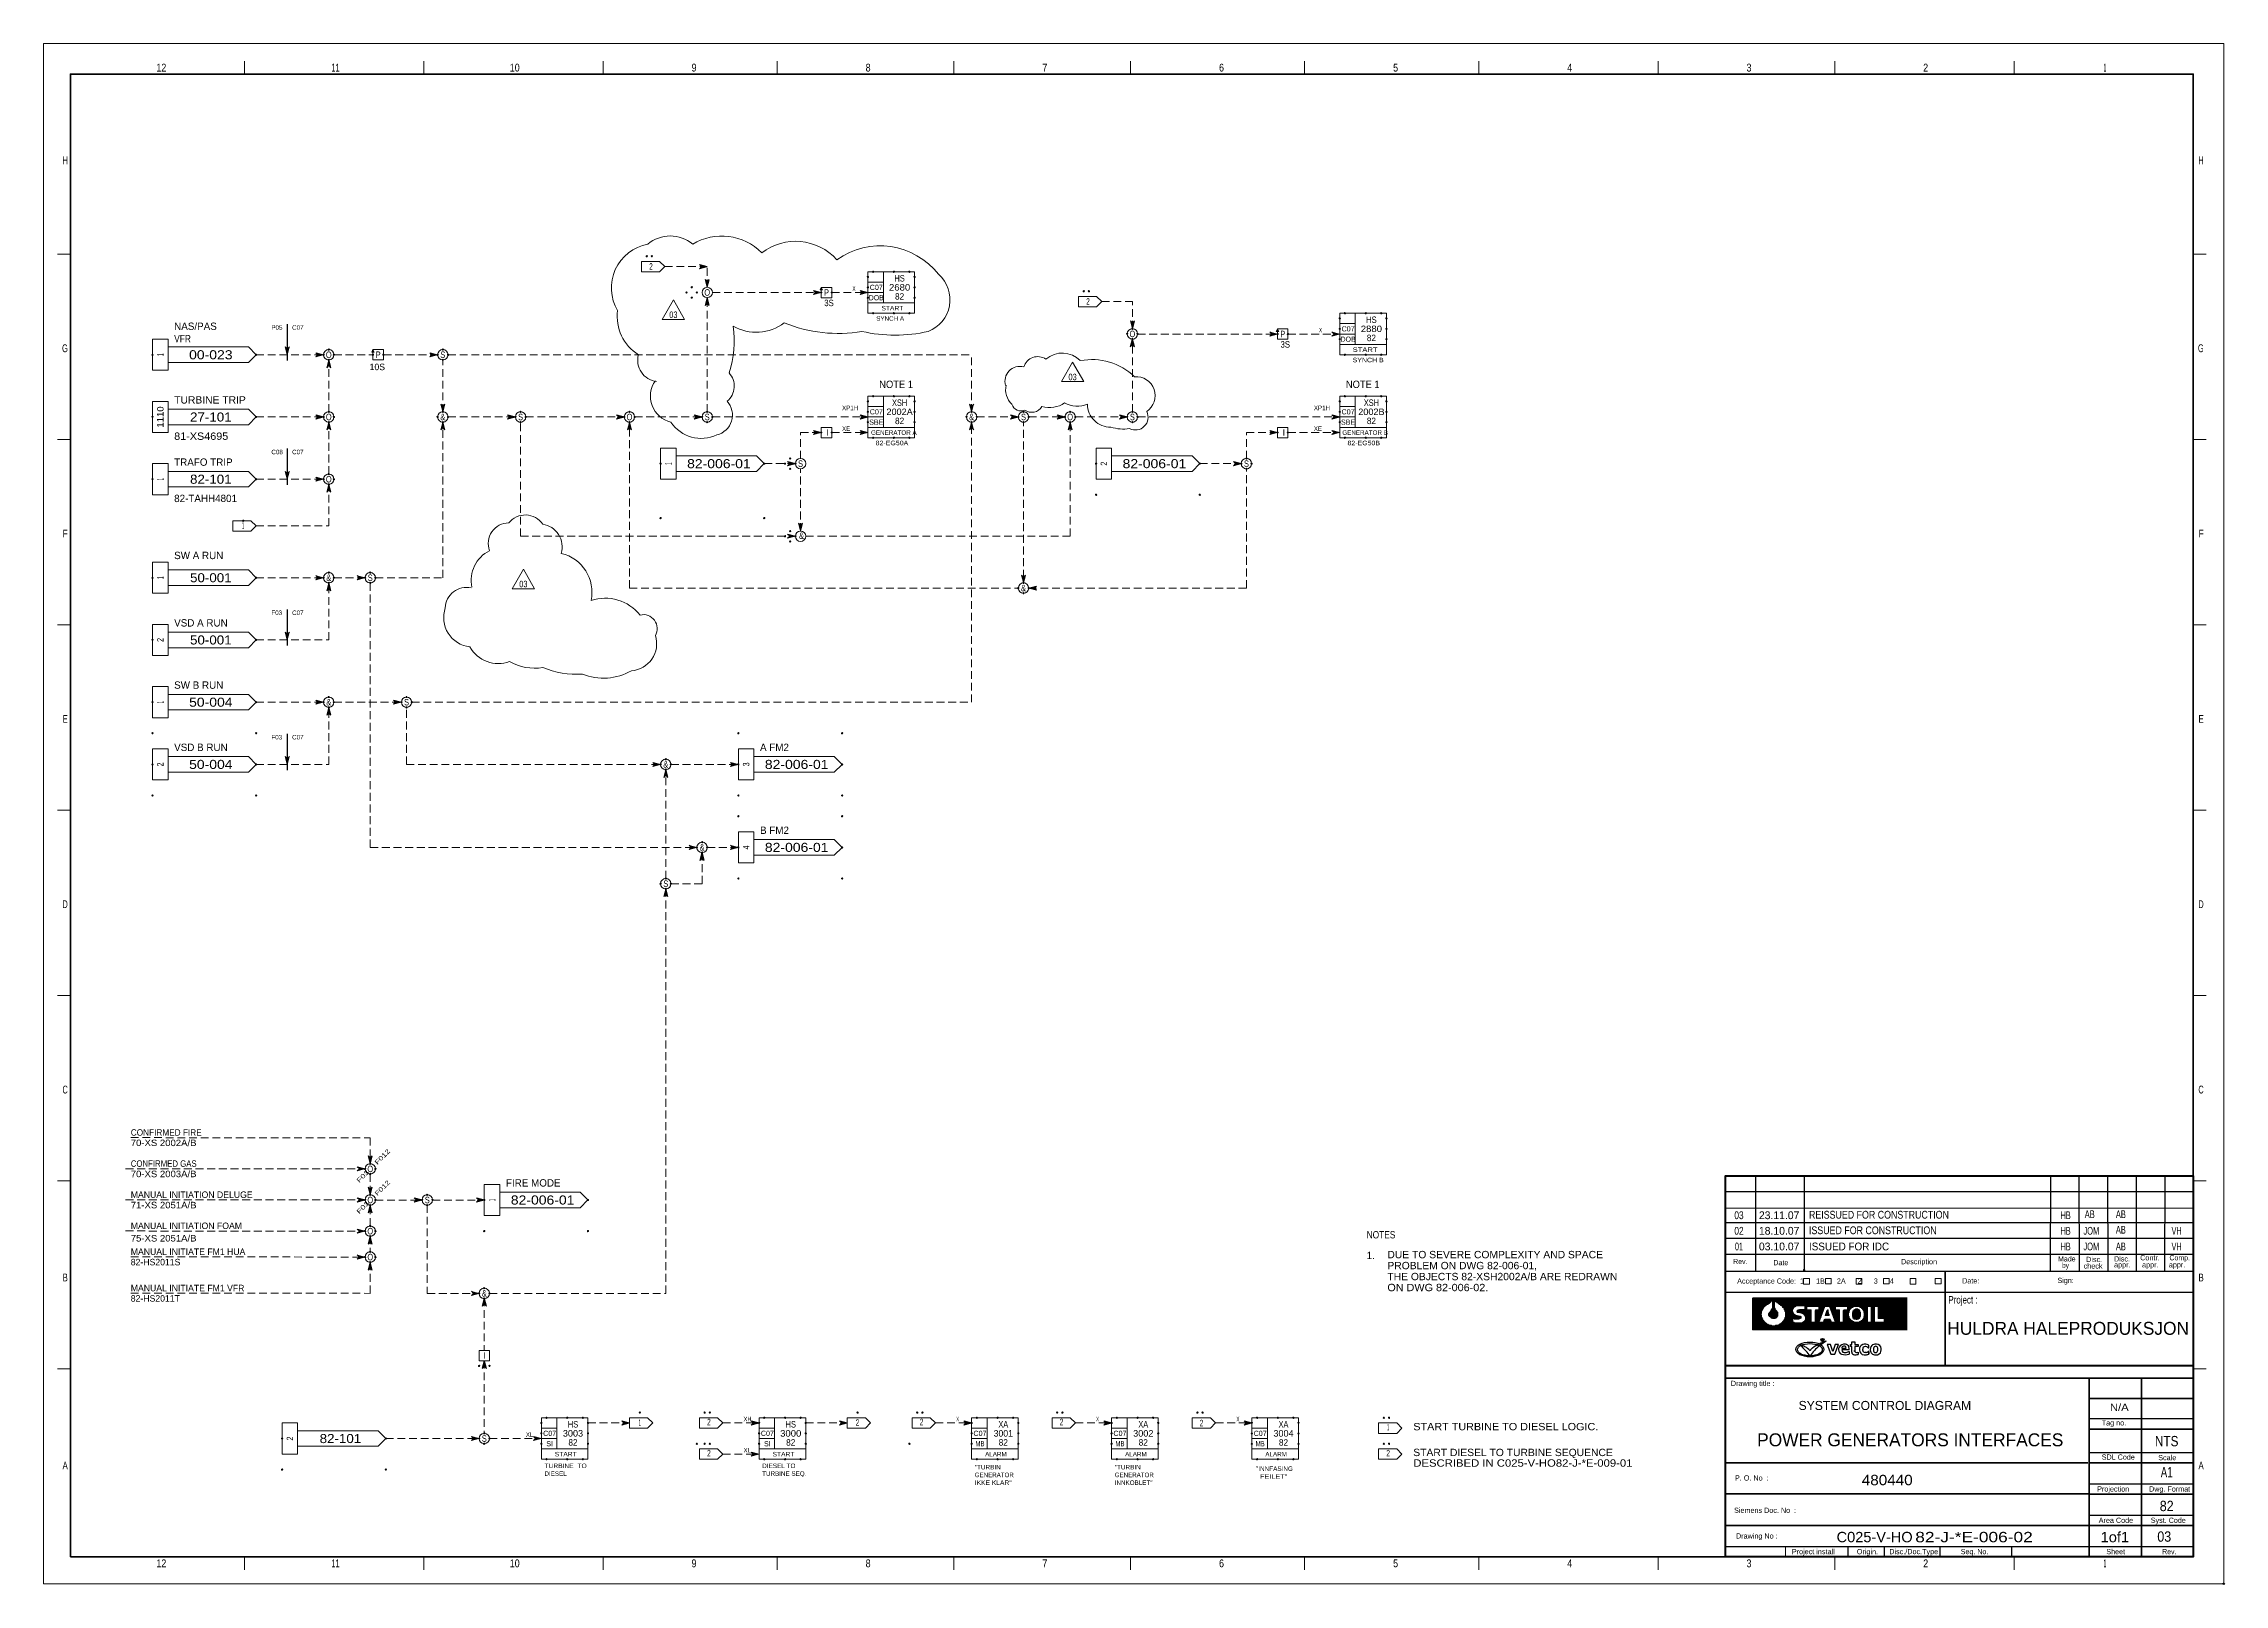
# Model space of a CAD drawing. Header units: millimetres. Extents: x 0 to 841, y 0 to 594.
import ezdxf
from ezdxf.enums import TextEntityAlignment as Align

# ---------------------------------------------------------------- set-up
doc = ezdxf.new("R2010")
doc.units = ezdxf.units.MM
doc.header["$PDMODE"] = 32
doc.header["$PDSIZE"] = 0.5
doc.linetypes.add('MEDIUM_DASHED', pattern=[4.5, 3, -1.5])
for name, color, linetype, lineweight in [('1', 7, 'Continuous', 13), ('12', 7, 'Continuous', 13), ('35', 7, 'Continuous', 25), ('46', 7, 'MEDIUM_DASHED', 13), ('48', 7, 'Continuous', 13), ('49', 7, 'Continuous', 13), ('50', 7, 'Continuous', 13), ('51', 7, 'Continuous', 13), ('9', 7, 'Continuous', 13)]:
    doc.layers.add(name, color=color, linetype=linetype, lineweight=lineweight)
for name, color, linetype in [('2', 7, 'Continuous'), ('36', 7, 'Continuous'), ('45', 7, 'Continuous')]:
    doc.layers.add(name, color=color, linetype=linetype)

msp = doc.modelspace()

# ---------------------------------------------------------------- texts
at = {"layer": '1'}
for s, width, p in [('12', 0.85, (45.415, 583.235)), ('12', 0.85, (45.415, 583.235)), ('11', 0.65, (112.578, 583.235)), ('11', 0.65, (112.578, 583.235)), ('10', 0.85, (181.736, 583.235)), ('10', 0.85, (181.736, 583.235)), ('9', 0.85, (250.906, 583.235)), ('9', 0.85, (250.906, 583.235)), ('8', 0.85, (318.064, 583.235)), ('8', 0.85, (318.064, 583.235)), ('7', 0.85, (386.224, 583.235)), ('7', 0.85, (386.224, 583.235)), ('6', 0.85, (454.385, 583.235)), ('6', 0.85, (454.385, 583.235)), ('5', 0.85, (521.543, 583.235)), ('5', 0.85, (521.543, 583.235)), ('4', 0.85, (588.702, 583.235)), ('4', 0.85, (588.702, 583.235)), ('3', 0.85, (657.865, 583.235)), ('3', 0.85, (657.865, 583.235)), ('2', 0.85, (726.025, 583.235)), ('2', 0.85, (726.025, 583.235)), ('1', 0.4, (795.18, 583.235)), ('1', 0.4, (795.18, 583.235)), ('12', 0.85, (45.415, 6.354)), ('12', 0.85, (45.415, 6.354)), ('11', 0.65, (112.578, 6.354)), ('11', 0.65, (112.578, 6.354)), ('10', 0.85, (181.736, 6.354)), ('10', 0.85, (181.736, 6.354)), ('9', 0.85, (250.906, 6.354)), ('9', 0.85, (250.906, 6.354)), ('8', 0.85, (318.064, 6.354)), ('8', 0.85, (318.064, 6.354)), ('7', 0.85, (386.224, 6.354)), ('7', 0.85, (386.224, 6.354)), ('6', 0.85, (454.385, 6.354)), ('6', 0.85, (454.385, 6.354)), ('5', 0.85, (521.543, 6.354)), ('5', 0.85, (521.543, 6.354)), ('4', 0.85, (588.702, 6.354)), ('4', 0.85, (588.702, 6.354)), ('3', 0.85, (657.865, 6.354)), ('3', 0.85, (657.865, 6.354)), ('2', 0.85, (726.025, 6.354)), ('2', 0.85, (726.025, 6.354)), ('1', 0.4, (795.18, 6.354)), ('1', 0.4, (795.18, 6.354))]:
    msp.add_text(s, height=3.02, dxfattribs=dict(at, width=width)).set_placement(p, align=Align.CENTER)
for s, width, p in [('H', 0.65, (9.329, 547.494)), ('H', 0.65, (9.329, 547.494)), ('H', 0.65, (833.271, 547.494)), ('H', 0.65, (833.271, 547.494)), ('G', 0.65, (9.329, 475.007)), ('G', 0.65, (9.329, 475.007)), ('G', 0.65, (833.271, 475.007)), ('G', 0.65, (833.271, 475.007)), ('F', 0.8, (9.329, 403.526)), ('F', 0.8, (9.329, 403.526)), ('F', 0.8, (833.271, 403.526)), ('F', 0.8, (833.271, 403.526)), ('E', 0.75, (9.329, 332.045)), ('E', 0.75, (9.329, 332.045)), ('E', 0.75, (833.271, 332.045)), ('E', 0.75, (833.271, 332.045)), ('D', 0.65, (9.329, 260.565)), ('D', 0.65, (9.329, 260.565)), ('D', 0.65, (833.271, 260.565)), ('D', 0.65, (833.271, 260.565)), ('C', 0.65, (9.329, 189.083)), ('C', 0.65, (9.329, 189.083)), ('C', 0.65, (833.271, 189.083)), ('C', 0.65, (833.271, 189.083)), ('B', 0.75, (9.329, 116.596)), ('B', 0.75, (9.329, 116.596)), ('B', 0.75, (833.271, 116.596)), ('B', 0.75, (833.271, 116.596)), ('A', 0.75, (9.329, 44.109)), ('A', 0.75, (9.329, 44.109)), ('A', 0.75, (833.271, 44.109)), ('A', 0.75, (833.271, 44.109))]:
    msp.add_text(s, height=3.02, dxfattribs=dict(at, width=width)).set_placement(p, align=Align.RIGHT)
for s, height, width, p in [('Made', 2.013, 0.8, (777.095, 124.294)), ('Made', 2.013, 0.8, (777.095, 124.294)), ('Disc.', 2.013, 0.9, (787.939, 124.072)), ('Disc.', 2.013, 0.9, (787.939, 124.072)), ('Disc.', 2.013, 0.9, (798.691, 124.293)), ('Disc.', 2.013, 0.9, (798.691, 124.293)), ('Comp.', 2.013, 0.8, (820.059, 124.735)), ('Comp.', 2.013, 0.8, (820.059, 124.735)), ('Rev.', 2.013, 0.8, (651.75, 123.28)), ('Rev.', 2.013, 0.8, (651.75, 123.28)), ('Date', 2.013, 0.9, (667.239, 122.84)), ('Date', 2.013, 0.9, (667.239, 122.84)), ('Date:', 2.013, 0.9, (740.094, 115.817)), ('Date:', 2.013, 0.9, (740.094, 115.817)), ('Sign:', 2.013, 0.9, (776.865, 115.983)), ('Sign:', 2.013, 0.9, (776.865, 115.983)), ('by', 2.013, 0.75, (778.644, 121.776)), ('by', 2.013, 0.75, (778.644, 121.776)), ('check', 2.013, 0.95, (786.981, 121.554)), ('check', 2.013, 0.95, (786.981, 121.554)), ('Project :', 2.867, 0.8, (734.784, 108.074)), ('Project :', 2.867, 0.8, (734.784, 108.074)), ('N/A', 2.813, 1.15, (797.108, 66.66)), ('SDL Code', 2.013, 0.9, (793.945, 47.836)), ('SDL Code', 2.013, 0.9, (793.945, 47.836)), ('Scale', 2.013, 0.95, (815.731, 47.632)), ('Scale', 2.013, 0.95, (815.731, 47.632)), ('P. O. No  :', 2.013, 0.95, (652.463, 39.791)), ('P. O. No  :', 2.013, 0.95, (652.463, 39.791)), ('Dwg. Format', 2.013, 0.9, (812.223, 35.551)), ('Dwg. Format', 2.013, 0.9, (812.223, 35.551)), ('Syst. Code', 2.013, 0.9, (812.85, 23.469)), ('Syst. Code', 2.013, 0.9, (812.85, 23.469)), ('Seq. No.', 2.013, 0.85, (739.552, 11.388)), ('Seq. No.', 2.013, 0.85, (739.552, 11.388)), ('Sheet', 2.013, 0.95, (795.684, 11.388)), ('Sheet', 2.013, 0.95, (795.684, 11.388)), ('Rev.', 2.013, 0.8, (817.235, 11.388)), ('Rev.', 2.013, 0.8, (817.235, 11.388))]:
    msp.add_text(s, height=height, dxfattribs=dict(at, width=width)).set_placement(p)
for s, p in [('Contr.', (808.76, 124.735)), ('Contr.', (808.76, 124.735)), ('Acceptance Code:  1      1B      2A      2      3      4  ', (653.298, 115.734)), ('Acceptance Code:  1      1B      2A      2      3      4  ', (653.298, 115.734)), ('Description', (716.495, 123.224)), ('Description', (716.495, 123.224)), ('appr.', (798.691, 121.997)), ('appr.', (798.691, 121.997)), ('appr.', (809.49, 121.997)), ('appr.', (809.49, 121.997)), ('appr.', (819.831, 121.997)), ('appr.', (819.831, 121.997)), ('Drawing title :', (650.865, 76.257)), ('Drawing title :', (650.865, 76.257)), ('Tag no.', (793.941, 61.038)), ('Tag no.', (793.941, 61.038)), ('Projection', (792.176, 35.551)), ('Projection', (792.176, 35.551)), ('Siemens Doc. No  :', (652.111, 27.315)), ('Siemens Doc. No  :', (652.111, 27.315)), ('Area Code', (792.765, 23.469)), ('Area Code', (792.765, 23.469)), ('Drawing No :', (652.847, 17.429)), ('Drawing No :', (652.847, 17.429)), ('Project install', (674.398, 11.388)), ('Project install', (674.398, 11.388)), ('Origin.', (699.457, 11.388)), ('Origin.', (699.457, 11.388)), ('Disc./Doc.Type', (711.987, 11.388)), ('Disc./Doc.Type', (711.987, 11.388))]:
    msp.add_text(s, height=2.013, dxfattribs=at).set_placement(p)
at = {"layer": '12'}
for s, width, p in [('2', 0.6, (234.302, 506.802)), ('2', 0.6, (402.882, 493.309)), ('1', 0.35, (76.935, 406.907)), ('1', 0.35, (229.935, 60.907)), ('2', 0.6, (256.661, 61.128)), ('2', 0.6, (313.935, 60.907)), ('2', 0.6, (338.661, 61.128)), ('2', 0.6, (392.661, 61.128)), ('2', 0.6, (446.655, 60.724)), ('1', 0.35, (518.661, 59.128)), ('2', 0.6, (256.661, 49.128)), ('2', 0.6, (518.661, 49.128))]:
    msp.add_text(s, height=2.5, dxfattribs=dict(at, width=width)).set_placement(p, align=Align.CENTER)
for s, width, p in [('CONFIRMED FIRE', 0.95, (33.622, 172.797)), ('70-XS 2002A/B', 1.1, (33.622, 168.797)), ('CONFIRMED GAS', 0.9, (33.622, 160.797)), ('70-XS 2003A/B', 1.1, (33.622, 156.797)), ('71-XS 2051A/B', 1.1, (33.622, 144.797)), ('75-XS 2051A/B', 1.1, (33.622, 131.991))]:
    msp.add_text(s, height=2.5, dxfattribs=dict(at, width=width)).set_placement(p)
for s, p in [('MANUAL INITIATION DELUGE', (33.622, 148.797)), ('MANUAL INITIATION FOAM', (33.622, 136.797)), ('MANUAL INITIATE FM1 HUA', (33.622, 126.797)), ('82-HS2011S', (33.622, 122.797)), ('82-HS2011T', (33.622, 108.797)), ('MANUAL INITIATE FM1 VFR', (33.622, 112.797))]:
    msp.add_text(s, height=2.5, dxfattribs=at).set_placement(p)
at = {"layer": '2'}
for s, width, p in [('03', 0.8, (654, 140.617)), ('HB', 0.65, (780, 140.617)), ('AB', 0.7, (789.316, 141.019)), ('AB', 0.7, (801.316, 141.019)), ('02', 0.8, (654, 134.617)), ('HB', 0.65, (780, 134.617)), ('JOM', 0.7, (789.921, 134.617)), ('AB', 0.7, (801.316, 135.019)), ('VH', 0.65, (822.833, 134.617)), ('01', 0.65, (654, 128.581)), ('HB', 0.65, (780, 128.581)), ('JOM', 0.7, (789.921, 128.581)), ('AB', 0.7, (801.316, 128.581)), ('VH', 0.65, (822.833, 128.581))]:
    msp.add_text(s, height=3, dxfattribs=dict(at, width=width)).set_placement(p, align=Align.CENTER)
for s, height, p in [('23.11.07', 3, (669.5, 140.617)), ('18.10.07', 3, (669.5, 134.617)), ('03.10.07', 3, (669.5, 128.581)), ('HULDRA HALEPRODUKSJON', 5, (780.983, 96))]:
    msp.add_text(s, height=height, dxfattribs=at).set_placement(p, align=Align.CENTER)
for s, width, p in [('REISSUED FOR CONSTRUCTION', 0.85, (681, 140.818)), ('ISSUED FOR CONSTRUCTION', 0.85, (681, 134.818)), ('ISSUED FOR IDC', 0.95, (681, 128.581))]:
    msp.add_text(s, height=3, dxfattribs=dict(at, width=width)).set_placement(p)
at = {"layer": '35'}
msp.add_text('SYSTEM CONTROL DIAGRAM', height=3.5, dxfattribs=at).set_placement((677, 67))
at = {"layer": '35', "width": 1.15}
msp.add_text('N/A', height=2.813, dxfattribs=at).set_placement((797.108, 66.66))
at = {"layer": '36'}
msp.add_text('POWER GENERATORS INTERFACES', height=5, dxfattribs=at).set_placement((661, 53))
for s, width, p in [('NTS', 0.85, (818.986, 53)), ('A1', 0.7, (819, 41)), ('82', 0.9, (819, 28)), ('1of1', 1.05, (799, 16)), ('03', 0.9, (818.055, 16.197))]:
    msp.add_text(s, height=4, dxfattribs=dict(at, width=width)).set_placement(p, align=Align.CENTER)
for s, width, p in [('480440', 1.1, (721, 38)), ('C025-V-HO', 1.05, (721, 16))]:
    msp.add_text(s, height=4, dxfattribs=dict(at, width=width)).set_placement(p, align=Align.RIGHT)
at = {"layer": '36', "width": 1.25}
msp.add_text('82-J-*E-006-02', height=4, dxfattribs=at).set_placement((722, 16))
at = {"layer": '45'}
for s, width, p in [('X', 0.6, (312.016, 498.626)), ('SYNCH A', 0.95, (321.197, 487.098)), ('START ', 1.1, (323.197, 491.098)), ('P05', 0.9, (87.861, 483.625)), ('C07', 0.9, (95.861, 483.625)), ('X', 0.6, (492.016, 482.626)), ('SYNCH B  ', 1.15, (504.976, 471.098)), ('START       ', 1.25, (504.976, 475.098)), ('XP1H', 0.85, (308.016, 452.626)), ('XP1H', 0.85, (490.016, 452.626)), ('XE', 0.8, (308.016, 444.626)), ('XE', 0.8, (490.016, 444.626)), ('GENERATOR A', 0.95, (319.197, 443.098)), ('82-EG50A ', 1.15, (320.976, 439.098)), ('GENERATOR B', 0.95, (500.976, 443.098)), ('82-EG50B ', 1.15, (502.976, 439.098)), ('C08', 0.9, (87.861, 435.625)), ('C07', 0.9, (95.861, 435.625)), ('F03', 0.95, (87.861, 373.625)), ('C07', 0.9, (95.861, 373.625)), ('F03', 0.95, (87.861, 325.625)), ('C07', 0.9, (95.861, 325.625)), ('XH', 0.75, (270.016, 62.626)), ('X', 0.6, (352.016, 62.626)), ('X', 0.6, (406.016, 62.626)), ('X', 0.6, (460.11, 62.626)), ('XL', 0.8, (186.016, 56.626)), ('START ', 1.1, (197.197, 49.098)), ('XL', 0.8, (270.016, 50.626)), ('START ', 1.1, (281.197, 49.098)), ('TURBINE  TO', 1.1, (193.197, 44.598)), ('DIESEL TO', 1.05, (277.197, 44.598)), ('GENERATOR', 0.85, (359.197, 41.098)), ('"TURBIN', 1.05, (359.197, 44.098)), ('GENERATOR', 0.85, (413.197, 41.098)), ('"TURBIN', 1.05, (413.197, 44.098)), ('"INNFASING', 1.05, (467.693, 43.502)), ('  FEILET"', 1.2, (467.693, 40.503)), ('IKKE KLAR"', 1.1, (359.197, 38.098))]:
    msp.add_text(s, height=1.75, dxfattribs=dict(at, width=width)).set_placement(p)
for s, p in [('ALARM ', (363.197, 49.098)), ('ALARM ', (417.197, 49.098)), ('ALARM ', (471.291, 49.098)), ('DIESEL', (193.197, 41.598)), ('TURBINE SEQ.', (277.197, 41.598)), ('INNKOBLET"', (413.197, 38.098))]:
    msp.add_text(s, height=1.75, dxfattribs=at).set_placement(p)
at = {"layer": '49'}
for s, width, p in [('VFR', 0.85, (50.362, 478.783)), ('NOTE 1', 0.95, (322.362, 461.181)), ('NOTE 1', 0.95, (502.362, 461.181)), ('TURBINE TRIP', 1.05, (50.362, 455.181)), ('81-XS4695', 1.1, (50.362, 441.181)), ('NOTES', 0.85, (510.362, 133.181)), ('DUE TO SEVERE COMPLEXITY AND SPACE ', 1.05, (518.362, 125.533)), ('THE OBJECTS 82-XSH2002A/B ARE REDRAWN ', 1.05, (518.362, 117.064)), ('PROBLEM ON DWG 82-006-01,', 1.05, (518.362, 121.298)), ('ON DWG 82-006-02.', 1.1, (518.362, 112.828)), ('START TURBINE TO DIESEL LOGIC.', 1.1, (528.362, 59.181)), ('START DIESEL TO TURBINE SEQUENCE', 1.05, (528.362, 49.224)), ('DESCRIBED IN C025-V-HO82-J-*E-009-01', 1.15, (528.362, 45.139))]:
    msp.add_text(s, height=2.835, dxfattribs=dict(at, width=width)).set_placement(p)
for s, p in [('NAS/PAS', (50.362, 483.578)), ('TRAFO TRIP', (50.362, 431.181)), ('82-TAHH4801', (50.362, 417.181)), ('SW A RUN', (50.362, 395.181)), ('VSD A RUN', (50.362, 369.181)), ('SW B RUN', (50.362, 345.181)), ('SW B RUN', (50.362, 345.181)), ('VSD B RUN', (50.362, 321.181)), ('A FM2', (276.362, 321.181)), ('B FM2', (276.362, 289.181)), ('FIRE MODE', (178.362, 153.181)), ('1.', (510.362, 125.181))]:
    msp.add_text(s, height=2.835, dxfattribs=at).set_placement(p)
for s, width, p in [('1', 0.4, (46.25, 474)), ('1110', 1.1, (46.25, 450)), ('1', 0.4, (242.25, 432)), ('2', 0.7, (410.25, 432)), ('1', 0.4, (46.25, 426)), ('1', 0.4, (46.25, 388)), ('2', 0.7, (46.25, 364)), ('1', 0.4, (46.25, 340)), ('2', 0.7, (46.25, 316)), ('3', 0.7, (272.25, 316)), ('4', 0.7, (272.25, 284)), ('1', 0.4, (174.25, 148)), ('2', 0.7, (96.25, 56))]:
    msp.add_text(s, height=2.5, rotation=90, dxfattribs=dict(at, width=width)).set_placement(p, align=Align.CENTER)
for s, width, p in [('00-023', 1.15, (64.5, 472.25)), ('27-101', 1.1, (64.5, 448.25)), ('82-006-01', 1.15, (260.5, 430.25)), ('82-006-01', 1.15, (428.5, 430.25)), ('82-101', 1.1, (64.5, 424.25)), ('50-001', 1.1, (64.5, 386.25)), ('50-001', 1.1, (64.5, 362.25)), ('50-004', 1.15, (64.5, 338.25)), ('50-004', 1.15, (64.5, 314.25)), ('82-006-01', 1.15, (290.5, 314.25)), ('82-006-01', 1.15, (290.5, 282.25)), ('82-006-01', 1.15, (192.5, 146.25)), ('82-101', 1.1, (114.5, 54.25))]:
    msp.add_text(s, height=3.5, dxfattribs=dict(at, width=width)).set_placement(p, align=Align.CENTER)
at = {"layer": '50'}
for s, height, width, p in [('HS', 2.5, 0.8, (330.204, 502.25)), ('O', 2.5, 0.75, (256, 496.773)), ('P', 2.5, 0.75, (302, 496.75)), ('DOB', 2, 0.8, (321.205, 495)), ('C07', 2, 0.9, (321.205, 499)), ('2680', 2.5, 1.1, (330.205, 498.75)), ('82', 2.5, 0.95, (330.204, 495.25)), ('03', 2.5, 0.75, (242.93, 488.176)), ('3S', 2.5, 0.9, (302.976, 492.75)), ('HS', 2.5, 0.8, (512.204, 486.25)), ('O', 2.5, 0.75, (420.003, 480.791)), ('P', 2.5, 0.75, (478, 480.75)), ('DOB', 2, 0.8, (503.205, 479)), ('C07', 2, 0.9, (503.205, 483)), ('2880', 2.5, 1.1, (512.205, 482.75)), ('82', 2.5, 0.95, (512.204, 479.25)), ('O', 2.5, 0.75, (110, 472.75)), ('P', 2.5, 0.75, (129.059, 472.763)), ('S', 2.5, 0.75, (154, 472.75)), ('3S', 2.5, 0.9, (478.976, 476.75)), ('03', 2.5, 0.75, (396.93, 464.176)), ('XSH', 2.5, 0.85, (330.205, 454.25)), ('XSH', 2.5, 0.85, (512.205, 454.25)), ('O', 2.5, 0.75, (110, 448.75)), ('&', 2.5, 0.75, (154, 448.75)), ('S', 2.5, 0.75, (184, 448.75)), ('O', 2.5, 0.75, (226, 448.75)), ('S', 2.5, 0.75, (256, 448.75)), ('SBE', 2, 0.85, (321.204, 447)), ('C07', 2, 0.9, (321.205, 451)), ('2002A', 2.5, 1.05, (330.205, 450.75)), ('82', 2.5, 0.95, (330.204, 447.25)), ('&', 2.5, 0.75, (358, 448.75)), ('S', 2.5, 0.75, (378, 448.75)), ('O', 2.5, 0.75, (396, 448.75)), ('S', 2.5, 0.75, (420, 448.75)), ('SBE', 2, 0.85, (503.204, 447)), ('C07', 2, 0.9, (503.205, 451)), ('2002B', 2.5, 1.05, (512.205, 450.75)), ('82', 2.5, 0.95, (512.204, 447.25)), ('I', 2.5, 0.9, (302.413, 442.75)), ('I', 2.5, 0.9, (302.413, 442.75)), ('I', 2.5, 0.9, (478.413, 442.75)), ('I', 2.5, 0.9, (478.413, 442.75)), ('S', 2.5, 0.75, (292, 430.75)), ('S', 2.5, 0.75, (464, 430.75)), ('O', 2.5, 0.75, (110, 424.75)), ('&', 2.5, 0.75, (292.394, 402.946)), ('&', 2.5, 0.75, (110, 386.75)), ('S', 2.5, 0.75, (126, 386.75)), ('03', 2.5, 0.75, (185.056, 384.318)), ('&', 2.5, 0.75, (378, 382.75)), ('&', 2.5, 0.75, (110, 338.75)), ('S', 2.5, 0.75, (140, 338.75)), ('&', 2.5, 0.75, (240, 314.75)), ('&', 2.5, 0.75, (254, 282.75)), ('S', 2.5, 0.75, (240, 268.75)), ('O', 2.5, 0.75, (126, 158.75)), ('O', 2.5, 0.75, (126, 146.75)), ('S', 2.5, 0.75, (148, 146.75)), ('O', 2.5, 0.75, (126, 134.75)), ('O', 2.5, 0.75, (126, 124.75)), ('&', 2.5, 0.75, (170, 110.75)), ('I', 2.5, 0.9, (170, 86.75)), ('C07', 2, 0.9, (195.205, 57)), ('3003', 2.5, 1.05, (204.205, 56.75)), ('HS', 2.5, 0.8, (204.204, 60.25)), ('C07', 2, 0.9, (279.205, 57)), ('3000', 2.5, 1.1, (288.205, 56.75)), ('HS', 2.5, 0.8, (288.204, 60.25)), ('C07', 2, 0.9, (361.205, 57)), ('XA', 2.5, 0.85, (370.205, 60.25)), ('C07', 2, 0.9, (415.205, 57)), ('3002', 2.5, 1.05, (424.205, 56.75)), ('XA', 2.5, 0.85, (424.205, 60.25)), ('C07', 2, 0.9, (469.299, 57)), ('3004', 2.5, 1.05, (478.299, 56.75)), ('XA', 2.5, 0.85, (478.299, 60.25)), ('S', 2.5, 0.75, (170, 54.75)), ('82', 2.5, 0.95, (204.204, 53.25)), ('82', 2.5, 0.95, (288.204, 53.25)), ('MB', 2, 0.7, (361.205, 53)), ('82', 2.5, 0.95, (370.204, 53.25)), ('MB', 2, 0.7, (415.205, 53)), ('82', 2.5, 0.95, (424.204, 53.25)), ('MB', 2, 0.7, (469.299, 53)), ('82', 2.5, 0.95, (478.299, 53.25))]:
    msp.add_text(s, height=height, dxfattribs=dict(at, width=width)).set_placement(p, align=Align.CENTER)
for s, height, p in [('10S', 2.5, (128.728, 468.057)), ('3001', 2.5, (370.205, 56.75)), ('SI', 2, (195.204, 53)), ('SI', 2, (279.204, 53))]:
    msp.add_text(s, height=height, dxfattribs=at).set_placement(p, align=Align.CENTER)
at = {"layer": '50', "width": 1.35}
for p in [(128.74, 161.502), (128.74, 149.502)]:
    msp.add_text('F012', height=1.75, rotation=45, dxfattribs=at).set_placement(p)
at = {"layer": '50', "width": 1.4}
for p in [(125.734, 158.497), (125.734, 146.497)]:
    msp.add_text('F03', height=1.75, rotation=45, dxfattribs=at).set_placement(p, align=Align.RIGHT)

# ---------------------------------------------------------------- hatches: boundary and pattern name
at = {"layer": '35'}
msp.add_hatch(color=256, dxfattribs=at).paths.add_polyline_path([(686.817, 94.019, 1), (685.607, 94.019, 1)])

# ---------------------------------------------------------------- linework, layer by layer
at = {"layer": '1'}
for p, q in [((77.491, 587.261), (77.491, 582.228)), ((77.491, 587.261), (77.491, 582.228)), ((146.654, 587.261), (146.654, 582.228)), ((146.654, 587.261), (146.654, 582.228)), ((215.817, 587.261), (215.817, 582.228)), ((215.817, 587.261), (215.817, 582.228)), ((282.976, 587.261), (282.976, 582.228)), ((282.976, 587.261), (282.976, 582.228)), ((351.136, 587.261), (351.136, 582.228)), ((351.136, 587.261), (351.136, 582.228)), ((419.297, 587.261), (419.297, 582.228)), ((419.297, 587.261), (419.297, 582.228)), ((486.455, 587.261), (486.455, 582.228)), ((486.455, 587.261), (486.455, 582.228)), ((553.613, 587.261), (553.613, 582.228)), ((553.613, 587.261), (553.613, 582.228)), ((622.776, 587.261), (622.776, 582.228)), ((622.776, 587.261), (622.776, 582.228)), ((690.937, 587.261), (690.937, 582.228)), ((690.937, 587.261), (690.937, 582.228)), ((760.1, 587.261), (760.1, 582.228)), ((760.1, 587.261), (760.1, 582.228)), ((10.333, 512.761), (5.321, 512.761)), ((10.333, 512.761), (5.321, 512.761)), ((834.275, 512.761), (829.263, 512.761)), ((834.275, 512.761), (829.263, 512.761)), ((10.333, 441.28), (5.321, 441.28)), ((10.333, 441.28), (5.321, 441.28)), ((834.275, 441.28), (829.263, 441.28)), ((834.275, 441.28), (829.263, 441.28)), ((10.333, 369.799), (5.321, 369.799)), ((10.333, 369.799), (5.321, 369.799)), ((834.275, 369.799), (829.263, 369.799)), ((834.275, 369.799), (829.263, 369.799)), ((10.333, 298.318), (5.321, 298.318)), ((10.333, 298.318), (5.321, 298.318)), ((834.275, 298.318), (829.263, 298.318)), ((834.275, 298.318), (829.263, 298.318)), ((10.333, 226.838), (5.321, 226.838)), ((10.333, 226.838), (5.321, 226.838)), ((834.275, 226.838), (829.263, 226.838)), ((834.275, 226.838), (829.263, 226.838)), ((10.333, 155.357), (5.321, 155.357)), ((10.333, 155.357), (5.321, 155.357)), ((834.275, 155.357), (829.263, 155.357)), ((834.275, 155.357), (829.263, 155.357)), ((659.387, 110.283), (718.839, 110.283)), ((659.387, 110.283), (718.839, 110.283)), ((659.387, 110.087), (718.839, 110.087)), ((659.387, 110.087), (718.839, 110.087)), ((659.387, 109.891), (718.839, 109.891)), ((659.387, 109.891), (718.839, 109.891)), ((667.723, 109.695), (718.839, 109.695)), ((667.723, 109.695), (718.839, 109.695)), ((667.931, 109.499), (718.839, 109.499)), ((667.931, 109.499), (718.839, 109.499)), ((668.139, 109.304), (718.839, 109.304)), ((668.139, 109.304), (718.839, 109.304)), ((668.348, 109.108), (718.839, 109.108)), ((668.348, 109.108), (718.839, 109.108)), ((668.557, 108.912), (718.839, 108.912)), ((668.557, 108.912), (718.839, 108.912)), ((668.765, 108.717), (718.839, 108.717)), ((668.765, 108.717), (718.839, 108.717)), ((668.973, 108.52), (718.839, 108.52)), ((668.973, 108.52), (718.839, 108.52)), ((669.182, 108.324), (718.839, 108.324)), ((669.182, 108.324), (718.839, 108.324)), ((669.39, 108.129), (718.839, 108.129)), ((669.39, 108.129), (718.839, 108.129)), ((669.598, 108.129), (718.839, 108.129)), ((669.598, 108.129), (718.839, 108.129)), ((669.807, 107.933), (718.839, 107.933)), ((669.807, 107.933), (718.839, 107.933)), ((670.015, 107.737), (718.839, 107.737)), ((670.015, 107.737), (718.839, 107.737)), ((670.432, 107.541), (718.839, 107.541)), ((670.432, 107.541), (718.839, 107.541)), ((678.143, 107.346), (718.839, 107.346)), ((678.143, 107.346), (718.839, 107.346)), ((707.941, 107.15), (718.839, 107.15)), ((707.941, 107.15), (718.839, 107.15)), ((707.941, 106.954), (718.839, 106.954)), ((707.941, 106.954), (718.839, 106.954)), ((707.941, 106.758), (718.839, 106.758)), ((707.941, 106.758), (718.839, 106.758)), ((707.941, 106.562), (718.839, 106.562)), ((707.941, 106.562), (718.839, 106.562)), ((707.941, 106.366), (718.839, 106.366)), ((707.941, 106.366), (718.839, 106.366)), ((707.941, 106.17), (718.839, 106.17)), ((707.941, 106.17), (718.839, 106.17)), ((707.941, 105.975), (718.839, 105.975)), ((707.941, 105.975), (718.839, 105.975)), ((707.941, 105.779), (718.839, 105.779)), ((707.941, 105.779), (718.839, 105.779)), ((707.941, 105.583), (718.839, 105.583)), ((707.941, 105.583), (718.839, 105.583)), ((707.941, 105.387), (718.839, 105.387)), ((707.941, 105.387), (718.839, 105.387)), ((707.941, 105.191), (718.839, 105.191)), ((707.941, 105.191), (718.839, 105.191)), ((707.941, 104.995), (718.839, 104.995)), ((707.941, 104.995), (718.839, 104.995)), ((707.941, 104.799), (718.839, 104.799)), ((707.941, 104.799), (718.839, 104.799)), ((707.941, 104.604), (718.839, 104.604)), ((707.941, 104.604), (718.839, 104.604)), ((707.941, 104.408), (718.839, 104.408)), ((707.941, 104.408), (718.839, 104.408)), ((707.941, 104.212), (718.839, 104.212)), ((707.941, 104.212), (718.839, 104.212)), ((707.941, 104.017), (718.839, 104.017)), ((707.941, 104.017), (718.839, 104.017)), ((707.941, 103.82), (718.839, 103.82)), ((707.941, 103.82), (718.839, 103.82)), ((707.941, 103.624), (718.839, 103.624)), ((707.941, 103.624), (718.839, 103.624)), ((707.941, 103.428), (718.839, 103.428)), ((707.941, 103.428), (718.839, 103.428)), ((707.941, 103.233), (718.839, 103.233)), ((707.941, 103.233), (718.839, 103.233)), ((707.941, 103.037), (718.839, 103.037)), ((707.941, 103.037), (718.839, 103.037)), ((707.941, 102.841), (718.839, 102.841)), ((707.941, 102.841), (718.839, 102.841)), ((707.941, 102.646), (718.839, 102.646)), ((707.941, 102.646), (718.839, 102.646)), ((710.234, 102.45), (718.839, 102.45)), ((710.234, 102.45), (718.839, 102.45)), ((710.234, 102.254), (718.839, 102.254)), ((710.234, 102.254), (718.839, 102.254)), ((710.234, 102.058), (718.839, 102.058)), ((710.234, 102.058), (718.839, 102.058)), ((710.234, 101.862), (718.839, 101.862)), ((710.234, 101.862), (718.839, 101.862)), ((710.234, 101.666), (718.839, 101.666)), ((710.234, 101.666), (718.839, 101.666)), ((710.234, 101.47), (718.839, 101.47)), ((710.234, 101.47), (718.839, 101.47)), ((710.234, 101.275), (718.839, 101.275)), ((710.234, 101.275), (718.839, 101.275)), ((710.234, 101.079), (718.839, 101.079)), ((710.234, 101.079), (718.839, 101.079)), ((659.387, 99.512), (718.839, 99.512)), ((659.387, 99.512), (718.839, 99.512)), ((659.387, 99.317), (718.839, 99.317)), ((659.387, 99.317), (718.839, 99.317)), ((659.387, 99.12), (718.839, 99.12)), ((659.387, 99.12), (718.839, 99.12)), ((659.387, 98.924), (718.839, 98.924)), ((659.387, 98.924), (718.839, 98.924)), ((659.387, 98.728), (718.839, 98.728)), ((659.387, 98.728), (718.839, 98.728)), ((659.387, 98.533), (718.839, 98.533)), ((659.387, 98.533), (718.839, 98.533)), ((659.387, 98.337), (718.839, 98.337)), ((659.387, 98.337), (718.839, 98.337)), ((667.931, 99.512), (718.839, 99.512)), ((667.931, 99.512), (718.839, 99.512)), ((668.765, 99.708), (718.839, 99.708)), ((668.765, 99.708), (718.839, 99.708)), ((669.182, 99.904), (718.839, 99.904)), ((669.182, 99.904), (718.839, 99.904)), ((669.598, 100.099), (718.839, 100.099)), ((669.598, 100.099), (718.839, 100.099)), ((669.807, 100.295), (718.839, 100.295)), ((669.807, 100.295), (718.839, 100.295)), ((670.224, 100.491), (718.839, 100.491)), ((670.224, 100.491), (718.839, 100.491)), ((670.432, 100.491), (718.839, 100.491)), ((670.432, 100.491), (718.839, 100.491)), ((678.35, 100.687), (718.839, 100.687)), ((678.35, 100.687), (718.839, 100.687)), ((710.234, 100.883), (718.839, 100.883)), ((710.234, 100.883), (718.839, 100.883)), ((10.333, 82.869), (5.321, 82.869)), ((10.333, 82.869), (5.321, 82.869)), ((834.275, 82.924), (829.263, 82.924)), ((834.275, 82.924), (829.263, 82.924)), ((77.491, 10.382), (77.491, 5.348)), ((77.491, 10.382), (77.491, 5.348)), ((146.654, 10.382), (146.654, 5.348)), ((146.654, 10.382), (146.654, 5.348)), ((215.817, 10.382), (215.817, 5.348)), ((215.817, 10.382), (215.817, 5.348)), ((282.976, 10.382), (282.976, 5.348)), ((282.976, 10.382), (282.976, 5.348)), ((351.136, 10.382), (351.136, 5.348)), ((351.136, 10.382), (351.136, 5.348)), ((419.297, 10.382), (419.297, 5.348)), ((419.297, 10.382), (419.297, 5.348)), ((486.455, 10.382), (486.455, 5.348)), ((486.455, 10.382), (486.455, 5.348)), ((553.613, 10.382), (553.613, 5.348)), ((553.613, 10.382), (553.613, 5.348)), ((622.776, 10.372), (622.776, 5.348)), ((622.776, 10.372), (622.776, 5.348)), ((671.892, 10.382), (671.892, 14.409)), ((671.892, 10.382), (671.892, 14.409)), ((690.937, 10.382), (690.937, 5.348)), ((690.937, 10.382), (690.937, 5.348)), ((760.1, 10.382), (760.1, 5.348)), ((760.1, 10.382), (760.1, 5.348))]:
    msp.add_line(p, q, dxfattribs=at)
at = {"layer": '1', "lineweight": 25}
for p, q in [((93.999, 485.8), (93.999, 471.8)), ((93.999, 437.8), (93.999, 423.8)), ((93.999, 375.8), (93.999, 361.8)), ((93.999, 327.8), (93.999, 313.8)), ((10.333, 10.382), (10.333, 156.364)), ((660.347, 157.367), (660.347, 120.464)), ((660.347, 157.367), (660.347, 120.464)), ((679.106, 157.363), (679.143, 120.469)), ((679.106, 157.363), (679.143, 120.469)), ((774.133, 157.37), (774.071, 120.491)), ((774.133, 157.37), (774.071, 120.491)), ((785.159, 157.37), (785.244, 120.307)), ((785.159, 157.37), (785.244, 120.307)), ((796.185, 157.37), (796.291, 120.455)), ((796.185, 157.37), (796.291, 120.455)), ((807.211, 157.37), (807.222, 120.786)), ((807.211, 157.37), (807.222, 120.786)), ((818.237, 157.37), (818.154, 120.289)), ((818.237, 157.37), (818.154, 120.289)), ((648.825, 151.274), (829.269, 151.274)), ((648.825, 151.274), (829.269, 151.274)), ((648.827, 144.949), (829.268, 144.852)), ((648.827, 144.949), (829.268, 144.852)), ((648.828, 139.29), (829.27, 139.285)), ((648.828, 139.29), (829.27, 139.285)), ((648.813, 127.167), (829.263, 127.167)), ((648.813, 127.167), (829.263, 127.167)), ((648.817, 133.231), (829.275, 133.231)), ((648.817, 133.231), (829.275, 133.231)), ((648.723, 112.418), (829.276, 112.418)), ((648.723, 112.418), (829.276, 112.418)), ((789.246, 63.665), (829.285, 63.665)), ((789.246, 63.665), (829.285, 63.665)), ((789.169, 50.653), (829.275, 50.653)), ((789.169, 50.653), (829.275, 50.653)), ((789.169, 38.571), (829.289, 38.571)), ((789.169, 38.571), (829.289, 38.571)), ((789.169, 26.49), (829.285, 26.49)), ((789.169, 26.49), (829.285, 26.49)), ((648.823, 14.409), (829.285, 14.409)), ((648.823, 14.409), (829.285, 14.409)), ((695.949, 14.409), (695.949, 10.382)), ((695.949, 14.409), (695.949, 10.382)), ((695.949, 14.409), (695.949, 10.382)), ((695.949, 14.409), (695.949, 10.382)), ((709.982, 14.409), (709.982, 10.382)), ((709.982, 14.409), (709.982, 10.382)), ((731.533, 14.409), (731.533, 10.382)), ((731.533, 14.409), (731.533, 10.382)), ((759.098, 14.409), (759.098, 10.382)), ((759.098, 14.409), (759.098, 10.382)), ((759.098, 14.409), (759.098, 10.382)), ((759.098, 14.409), (759.098, 10.382))]:
    msp.add_line(p, q, dxfattribs=at)
at = {"layer": '1', "lineweight": 35}
for p, q in [((829.263, 157.37), (829.263, 83.348)), ((829.257, 120.491), (648.808, 120.475)), ((829.257, 120.491), (648.808, 120.475)), ((733.55, 120.235), (733.589, 84.191)), ((733.55, 120.235), (733.589, 84.191)), ((829.285, 79.272), (648.873, 79.272)), ((829.285, 79.272), (648.873, 79.272)), ((789.08, 22.48), (789.072, 79.257)), ((789.08, 22.48), (789.072, 79.257)), ((809.216, 34.544), (809.293, 79.254)), ((809.216, 34.544), (809.293, 79.254)), ((829.285, 71.461), (789.113, 71.461)), ((829.285, 71.461), (789.113, 71.461)), ((829.285, 59.648), (788.992, 59.633)), ((829.285, 59.648), (788.992, 59.633)), ((788.556, 46.63), (648.822, 46.63)), ((788.556, 46.63), (648.822, 46.63)), ((829.285, 46.625), (789.169, 46.625)), ((829.285, 46.625), (789.169, 46.625)), ((789.341, 34.696), (648.997, 34.697)), ((789.341, 34.696), (648.997, 34.697)), ((809.216, 34.544), (789.169, 34.544)), ((809.216, 34.544), (789.169, 34.544)), ((809.216, 22.463), (809.216, 34.544)), ((829.29, 34.544), (809.216, 34.544)), ((809.216, 22.463), (809.216, 34.544)), ((829.29, 34.544), (809.216, 34.544)), ((829.275, 22.463), (648.972, 22.463)), ((829.275, 22.463), (648.972, 22.463)), ((789.079, 10.392), (789.079, 22.473)), ((789.079, 10.392), (789.079, 22.473)), ((809.216, 10.382), (809.216, 22.463)), ((809.216, 10.382), (809.216, 22.463)), ((648.95, 10.382), (10.333, 10.382))]:
    msp.add_line(p, q, dxfattribs=at)
at = {"layer": '1', "lineweight": 53}
msp.add_line((829.263, 157.37), (829.263, 83.348), dxfattribs=at)
at = {"layer": '1', "lineweight": 35}
for points in [[(829.263, 112.014), (829.263, 582.228), (10.333, 582.228), (10.333, 10.382)], [(829.263, 112.014), (829.263, 582.228), (10.333, 582.228), (10.333, 10.382)], [(648.784, 84.124), (648.838, 157.37), (829.263, 157.37)]]:
    msp.add_lwpolyline(points, dxfattribs=at)
at = {"layer": '1', "lineweight": 25}
msp.add_lwpolyline([(648.95, 10.382), (10.333, 10.382), (10.333, 156.364)], dxfattribs=at)
at = {"layer": '1', "lineweight": 53}
msp.add_lwpolyline([(648.784, 84.124), (648.838, 157.37), (829.263, 157.37)], dxfattribs=at)
at = {"layer": '1'}
for points in [[(659.179, 97.946), (659.179, 110.087), (659.387, 110.087), (659.387, 97.946)], [(659.179, 97.946), (659.179, 110.087), (659.387, 110.087), (659.387, 97.946)], [(659.387, 109.695), (666.89, 109.695), (666.89, 109.499), (659.387, 109.499)], [(659.387, 109.695), (666.89, 109.695), (666.89, 109.499), (659.387, 109.499)], [(659.387, 109.499), (666.89, 109.499), (666.89, 109.304), (659.387, 109.304)], [(659.387, 109.499), (666.89, 109.499), (666.89, 109.304), (659.387, 109.304)], [(666.681, 109.499), (666.681, 109.304), (666.89, 109.304), (666.89, 109.499)], [(666.89, 109.499), (666.681, 109.304), (666.681, 109.108), (666.89, 109.304)], [(666.681, 109.499), (666.681, 109.304), (666.89, 109.304), (666.89, 109.499)], [(666.89, 109.499), (666.681, 109.304), (666.681, 109.108), (666.89, 109.304)], [(667.098, 109.891), (666.89, 109.695), (666.89, 109.499), (667.098, 109.695)], [(667.098, 109.891), (666.89, 109.695), (666.89, 109.499), (667.098, 109.695)], [(666.89, 106.366), (666.89, 109.695), (667.098, 109.695), (667.098, 106.366)], [(666.89, 106.366), (666.89, 109.695), (667.098, 109.695), (667.098, 106.366)], [(667.098, 109.695), (667.723, 109.695), (667.723, 109.499), (667.098, 109.499)], [(667.098, 109.695), (667.723, 109.695), (667.723, 109.499), (667.098, 109.499)], [(667.098, 109.499), (667.723, 109.499), (667.723, 109.304), (667.098, 109.304)], [(667.098, 109.499), (667.723, 109.499), (667.723, 109.304), (667.098, 109.304)], [(667.514, 109.499), (667.514, 109.695), (667.723, 109.695), (667.723, 109.499)], [(667.514, 109.695), (667.514, 106.366), (667.723, 106.366), (667.723, 109.695)], [(667.514, 109.499), (667.514, 109.695), (667.723, 109.695), (667.723, 109.499)], [(667.514, 109.695), (667.514, 106.366), (667.723, 106.366), (667.723, 109.695)], [(667.931, 109.499), (667.723, 109.695), (667.723, 109.499), (667.931, 109.304)], [(667.931, 109.499), (667.723, 109.695), (667.723, 109.499), (667.931, 109.304)], [(668.139, 109.304), (667.931, 109.499), (667.931, 109.304), (668.139, 109.108)], [(668.139, 109.304), (667.931, 109.499), (667.931, 109.304), (668.139, 109.108)], [(678.946, 117.664), (681.157, 117.664), (681.157, 115.52), (678.946, 115.52)], [(678.946, 117.664), (681.157, 117.664), (681.157, 115.52), (678.946, 115.52)], [(687.409, 117.769), (689.62, 117.769), (689.62, 115.624), (687.409, 115.624)], [(687.409, 117.769), (689.62, 117.769), (689.62, 115.624), (687.409, 115.624)], [(699.159, 117.693), (701.37, 117.693), (701.37, 115.548), (699.159, 115.548)], [(699.159, 117.693), (701.37, 117.693), (701.37, 115.548), (699.159, 115.548)], [(709.741, 117.769), (711.952, 117.769), (711.952, 115.624), (709.741, 115.624)], [(709.741, 117.769), (711.952, 117.769), (711.952, 115.624), (709.741, 115.624)], [(720.012, 117.693), (722.223, 117.693), (722.223, 115.548), (720.012, 115.548)], [(720.012, 117.693), (722.223, 117.693), (722.223, 115.548), (720.012, 115.548)], [(729.739, 117.769), (731.95, 117.769), (731.95, 115.624), (729.739, 115.624)], [(729.739, 117.769), (731.95, 117.769), (731.95, 115.624), (729.739, 115.624)], [(659.387, 109.304), (666.681, 109.304), (666.681, 109.108), (659.387, 109.108)], [(659.387, 109.304), (666.472, 109.304), (666.472, 109.108), (659.387, 109.108)], [(659.387, 109.304), (666.681, 109.304), (666.681, 109.108), (659.387, 109.108)], [(659.387, 109.304), (666.472, 109.304), (666.472, 109.108), (659.387, 109.108)], [(659.387, 109.108), (666.472, 109.108), (666.472, 108.912), (659.387, 108.912)], [(659.387, 109.108), (666.472, 109.108), (666.472, 108.912), (659.387, 108.912)], [(659.387, 108.912), (666.265, 108.912), (666.265, 108.717), (659.387, 108.717)], [(659.387, 108.912), (666.265, 108.912), (666.265, 108.717), (659.387, 108.717)], [(659.387, 108.717), (666.056, 108.717), (666.056, 108.52), (659.387, 108.52)], [(659.387, 108.717), (666.056, 108.717), (666.056, 108.52), (659.387, 108.52)], [(659.387, 108.52), (665.847, 108.52), (665.847, 108.324), (659.387, 108.324)], [(659.387, 108.52), (665.847, 108.52), (665.847, 108.324), (659.387, 108.324)], [(659.387, 108.324), (665.639, 108.324), (665.639, 108.129), (659.387, 108.129)], [(659.387, 108.324), (665.639, 108.324), (665.639, 108.129), (659.387, 108.129)], [(659.387, 108.129), (665.431, 108.129), (665.431, 107.933), (659.387, 107.933)], [(659.387, 108.129), (665.222, 108.129), (665.222, 107.933), (659.387, 107.933)], [(659.387, 108.129), (665.431, 108.129), (665.431, 107.933), (659.387, 107.933)], [(659.387, 108.129), (665.222, 108.129), (665.222, 107.933), (659.387, 107.933)], [(659.387, 107.933), (665.014, 107.933), (665.014, 107.737), (659.387, 107.737)], [(659.387, 107.933), (665.014, 107.933), (665.014, 107.737), (659.387, 107.737)], [(659.387, 107.737), (664.597, 107.737), (664.597, 107.541), (659.387, 107.541)], [(659.387, 107.737), (664.597, 107.737), (664.597, 107.541), (659.387, 107.541)], [(659.387, 107.541), (664.389, 107.541), (664.389, 107.346), (659.387, 107.346)], [(659.387, 107.541), (664.389, 107.541), (664.389, 107.346), (659.387, 107.346)], [(659.387, 107.346), (664.18, 107.346), (664.18, 107.15), (659.387, 107.15)], [(659.387, 107.346), (664.18, 107.346), (664.18, 107.15), (659.387, 107.15)], [(659.387, 107.15), (663.972, 107.15), (663.972, 106.954), (659.387, 106.954)], [(659.387, 107.15), (663.972, 107.15), (663.972, 106.954), (659.387, 106.954)], [(659.387, 106.954), (663.764, 106.954), (663.764, 106.758), (659.387, 106.758)], [(659.387, 106.954), (663.764, 106.954), (663.764, 106.758), (659.387, 106.758)], [(659.387, 106.954), (663.764, 106.954), (663.764, 106.758), (659.387, 106.758)], [(659.387, 106.954), (663.764, 106.954), (663.764, 106.758), (659.387, 106.758)], [(659.387, 106.758), (663.555, 106.758), (663.555, 106.562), (659.387, 106.562)], [(659.387, 106.758), (663.555, 106.758), (663.555, 106.562), (659.387, 106.562)], [(659.387, 106.562), (663.346, 106.562), (663.346, 106.366), (659.387, 106.366)], [(659.387, 106.562), (663.346, 106.562), (663.346, 106.366), (659.387, 106.366)], [(659.387, 106.366), (663.346, 106.366), (663.346, 106.17), (659.387, 106.17)], [(659.387, 106.366), (663.346, 106.366), (663.346, 106.17), (659.387, 106.17)], [(659.387, 106.17), (663.139, 106.17), (663.139, 105.975), (659.387, 105.975)], [(659.387, 106.17), (663.139, 106.17), (663.139, 105.975), (659.387, 105.975)], [(659.387, 105.975), (663.139, 105.975), (663.139, 105.779), (659.387, 105.779)], [(659.387, 105.975), (662.93, 105.975), (662.93, 105.779), (659.387, 105.779)], [(659.387, 105.975), (663.139, 105.975), (663.139, 105.779), (659.387, 105.779)], [(659.387, 105.975), (662.93, 105.975), (662.93, 105.779), (659.387, 105.779)], [(659.387, 105.779), (662.93, 105.779), (662.93, 105.583), (659.387, 105.583)], [(659.387, 105.779), (662.93, 105.779), (662.93, 105.583), (659.387, 105.583)], [(659.387, 105.583), (662.93, 105.583), (662.93, 105.387), (659.387, 105.387)], [(659.387, 105.583), (662.93, 105.583), (662.93, 105.387), (659.387, 105.387)], [(659.387, 105.387), (662.93, 105.387), (662.93, 105.191), (659.387, 105.191)], [(659.387, 105.387), (662.93, 105.387), (662.93, 105.191), (659.387, 105.191)], [(659.387, 105.191), (662.722, 105.191), (662.722, 104.995), (659.387, 104.995)], [(659.387, 105.191), (662.722, 105.191), (662.722, 104.995), (659.387, 104.995)], [(659.387, 104.995), (662.722, 104.995), (662.722, 104.799), (659.387, 104.799)], [(659.387, 104.995), (662.722, 104.995), (662.722, 104.799), (659.387, 104.799)], [(659.387, 104.799), (662.722, 104.799), (662.722, 104.604), (659.387, 104.604)], [(659.387, 104.799), (662.722, 104.799), (662.722, 104.604), (659.387, 104.604)], [(659.387, 104.799), (662.722, 104.799), (662.722, 104.604), (659.387, 104.604)], [(659.387, 104.799), (662.722, 104.799), (662.722, 104.604), (659.387, 104.604)], [(659.387, 104.604), (662.722, 104.604), (662.722, 104.408), (659.387, 104.408)], [(659.387, 104.604), (662.722, 104.604), (662.722, 104.408), (659.387, 104.408)], [(659.387, 104.408), (662.722, 104.408), (662.722, 104.212), (659.387, 104.212)], [(659.387, 104.408), (662.722, 104.408), (662.722, 104.212), (659.387, 104.212)], [(659.387, 104.212), (662.513, 104.212), (662.513, 104.017), (659.387, 104.017)], [(659.387, 104.212), (662.513, 104.212), (662.513, 104.017), (659.387, 104.017)], [(659.387, 104.017), (662.513, 104.017), (662.513, 103.82), (659.387, 103.82)], [(659.387, 104.017), (662.513, 104.017), (662.513, 103.82), (659.387, 103.82)], [(659.387, 103.82), (662.513, 103.82), (662.513, 103.624), (659.387, 103.624)], [(659.387, 103.82), (662.513, 103.82), (662.513, 103.624), (659.387, 103.624)], [(659.387, 103.82), (662.513, 103.82), (662.513, 103.624), (659.387, 103.624)], [(659.387, 103.82), (662.513, 103.82), (662.513, 103.624), (659.387, 103.624)], [(659.387, 103.624), (662.722, 103.624), (662.722, 103.428), (659.387, 103.428)], [(659.387, 103.624), (662.722, 103.624), (662.722, 103.428), (659.387, 103.428)], [(659.387, 103.428), (662.722, 103.428), (662.722, 103.233), (659.387, 103.233)], [(659.387, 103.428), (662.722, 103.428), (662.722, 103.233), (659.387, 103.233)], [(659.387, 103.233), (662.722, 103.233), (662.722, 103.037), (659.387, 103.037)], [(659.387, 103.233), (662.722, 103.233), (662.722, 103.037), (659.387, 103.037)], [(659.387, 103.037), (662.722, 103.037), (662.722, 102.841), (659.387, 102.841)], [(659.387, 103.037), (662.722, 103.037), (662.722, 102.841), (659.387, 102.841)], [(659.387, 102.841), (662.722, 102.841), (662.722, 102.646), (659.387, 102.646)], [(659.387, 102.841), (662.722, 102.841), (662.722, 102.646), (659.387, 102.646)], [(659.387, 102.646), (662.722, 102.646), (662.722, 102.45), (659.387, 102.45)], [(659.387, 102.646), (662.93, 102.646), (662.93, 102.45), (659.387, 102.45)], [(659.387, 102.646), (662.722, 102.646), (662.722, 102.45), (659.387, 102.45)], [(659.387, 102.646), (662.93, 102.646), (662.93, 102.45), (659.387, 102.45)], [(659.387, 102.45), (662.93, 102.45), (662.93, 102.254), (659.387, 102.254)], [(659.387, 102.45), (662.93, 102.45), (662.93, 102.254), (659.387, 102.254)], [(659.387, 102.254), (662.93, 102.254), (662.93, 102.058), (659.387, 102.058)], [(659.387, 102.254), (662.93, 102.254), (662.93, 102.058), (659.387, 102.058)], [(659.387, 102.058), (663.139, 102.058), (663.139, 101.862), (659.387, 101.862)], [(659.387, 102.058), (663.139, 102.058), (663.139, 101.862), (659.387, 101.862)], [(659.387, 101.862), (663.139, 101.862), (663.139, 101.666), (659.387, 101.666)], [(659.387, 101.862), (663.139, 101.862), (663.139, 101.666), (659.387, 101.666)], [(659.387, 101.666), (663.346, 101.666), (663.346, 101.47), (659.387, 101.47)], [(659.387, 101.666), (663.346, 101.666), (663.346, 101.47), (659.387, 101.47)], [(659.387, 101.666), (663.346, 101.666), (663.346, 101.47), (659.387, 101.47)], [(659.387, 101.666), (663.346, 101.666), (663.346, 101.47), (659.387, 101.47)], [(659.387, 101.47), (663.555, 101.47), (663.555, 101.275), (659.387, 101.275)], [(659.387, 101.47), (663.555, 101.47), (663.555, 101.275), (659.387, 101.275)], [(659.387, 101.275), (663.555, 101.275), (663.555, 101.079), (659.387, 101.079)], [(659.387, 101.275), (663.555, 101.275), (663.555, 101.079), (659.387, 101.079)], [(659.387, 101.079), (663.764, 101.079), (663.764, 100.883), (659.387, 100.883)], [(659.387, 101.079), (663.764, 101.079), (663.764, 100.883), (659.387, 100.883)], [(662.305, 104.212), (662.305, 104.017), (662.513, 104.017), (662.513, 104.212)], [(662.305, 104.212), (662.305, 104.017), (662.513, 104.017), (662.513, 104.212)], [(662.305, 104.017), (662.305, 103.82), (662.513, 103.82), (662.513, 104.017)], [(662.305, 104.017), (662.305, 103.82), (662.513, 103.82), (662.513, 104.017)], [(662.305, 103.82), (662.305, 103.624), (662.513, 103.624), (662.513, 103.82)], [(662.305, 103.82), (662.305, 103.624), (662.513, 103.624), (662.513, 103.82)], [(662.305, 103.624), (662.305, 103.428), (662.513, 103.428), (662.513, 103.624)], [(662.305, 103.624), (662.305, 103.428), (662.513, 103.428), (662.513, 103.624)], [(662.513, 105.191), (662.513, 104.995), (662.722, 104.995), (662.722, 105.191)], [(662.513, 105.191), (662.513, 104.995), (662.722, 104.995), (662.722, 105.191)], [(662.513, 104.995), (662.513, 104.799), (662.722, 104.799), (662.722, 104.995)], [(662.513, 104.995), (662.513, 104.799), (662.722, 104.799), (662.722, 104.995)], [(662.513, 104.799), (662.513, 104.604), (662.722, 104.604), (662.722, 104.799)], [(662.513, 104.799), (662.513, 104.604), (662.722, 104.604), (662.722, 104.799)], [(662.513, 104.604), (662.513, 104.408), (662.722, 104.408), (662.722, 104.604)], [(662.722, 104.604), (662.513, 104.408), (662.513, 104.212), (662.722, 104.408)], [(662.513, 104.604), (662.513, 104.408), (662.722, 104.408), (662.722, 104.604)], [(662.722, 104.604), (662.513, 104.408), (662.513, 104.212), (662.722, 104.408)], [(662.513, 103.624), (662.722, 103.624), (662.722, 103.428), (662.513, 103.428)], [(662.513, 103.624), (662.722, 103.624), (662.722, 103.428), (662.513, 103.428)], [(662.513, 103.428), (662.513, 103.233), (662.722, 103.233), (662.722, 103.428)], [(662.513, 103.428), (662.513, 103.233), (662.722, 103.233), (662.722, 103.428)], [(662.513, 103.233), (662.513, 103.037), (662.722, 103.037), (662.722, 103.233)], [(662.513, 103.233), (662.513, 103.037), (662.722, 103.037), (662.722, 103.233)], [(662.513, 103.037), (662.513, 102.841), (662.722, 102.841), (662.722, 103.037)], [(662.513, 103.037), (662.513, 102.841), (662.722, 102.841), (662.722, 103.037)], [(662.513, 102.841), (662.513, 102.646), (662.722, 102.646), (662.722, 102.841)], [(662.513, 102.841), (662.513, 102.646), (662.722, 102.646), (662.722, 102.841)], [(662.722, 105.583), (662.722, 105.387), (662.93, 105.387), (662.93, 105.583)], [(662.93, 105.583), (662.722, 105.387), (662.722, 105.191), (662.93, 105.387)], [(662.722, 105.583), (662.722, 105.387), (662.93, 105.387), (662.93, 105.583)], [(662.93, 105.583), (662.722, 105.387), (662.722, 105.191), (662.93, 105.387)], [(662.722, 104.604), (662.722, 104.604), (662.722, 104.408), (662.722, 104.408)], [(662.722, 104.604), (662.722, 104.604), (662.722, 104.408), (662.722, 104.408)], [(662.722, 102.841), (662.722, 102.841), (662.722, 102.646), (662.722, 102.646)], [(662.722, 102.841), (662.93, 102.646), (662.93, 102.45), (662.722, 102.646)], [(662.722, 102.841), (662.722, 102.841), (662.722, 102.646), (662.722, 102.646)], [(662.722, 102.841), (662.93, 102.646), (662.93, 102.45), (662.722, 102.646)], [(662.722, 102.45), (662.722, 102.254), (662.93, 102.254), (662.93, 102.45)], [(662.722, 102.45), (662.722, 102.254), (662.93, 102.254), (662.93, 102.45)], [(662.722, 102.254), (662.722, 102.058), (662.93, 102.058), (662.93, 102.254)], [(662.722, 102.254), (662.722, 102.058), (662.93, 102.058), (662.93, 102.254)], [(662.93, 105.975), (662.93, 105.779), (663.139, 105.779), (663.139, 105.975)], [(663.139, 105.975), (662.93, 105.779), (662.93, 105.583), (663.139, 105.779)], [(662.93, 105.975), (662.93, 105.779), (663.139, 105.779), (663.139, 105.975)], [(663.139, 105.975), (662.93, 105.779), (662.93, 105.583), (663.139, 105.779)], [(662.93, 105.583), (662.93, 105.583), (662.93, 105.387), (662.93, 105.387)], [(662.93, 105.583), (662.93, 105.583), (662.93, 105.387), (662.93, 105.387)], [(662.93, 102.254), (663.139, 102.058), (663.139, 101.862), (662.93, 102.058)], [(662.93, 102.254), (663.139, 102.058), (663.139, 101.862), (662.93, 102.058)], [(662.93, 101.862), (662.93, 101.666), (663.139, 101.666), (663.139, 101.862)], [(662.93, 101.862), (662.93, 101.666), (663.139, 101.666), (663.139, 101.862)], [(663.139, 106.366), (663.139, 106.17), (663.346, 106.17), (663.346, 106.366)], [(663.346, 106.366), (663.139, 106.17), (663.139, 105.975), (663.346, 106.17)], [(663.139, 106.366), (663.139, 106.17), (663.346, 106.17), (663.346, 106.366)], [(663.346, 106.366), (663.139, 106.17), (663.139, 105.975), (663.346, 106.17)], [(663.139, 106.17), (663.139, 106.17), (663.139, 105.975), (663.139, 105.975)], [(663.139, 106.17), (663.139, 106.17), (663.139, 105.975), (663.139, 105.975)], [(663.139, 102.058), (663.139, 102.058), (663.139, 101.862), (663.139, 101.862)], [(663.139, 102.058), (663.139, 102.058), (663.139, 101.862), (663.139, 101.862)], [(663.139, 101.862), (663.346, 101.666), (663.346, 101.47), (663.139, 101.666)], [(663.139, 101.862), (663.346, 101.666), (663.346, 101.47), (663.139, 101.666)], [(663.139, 101.47), (663.139, 101.275), (663.346, 101.275), (663.346, 101.47)], [(663.139, 101.47), (663.139, 101.275), (663.346, 101.275), (663.346, 101.47)], [(663.346, 106.562), (663.346, 106.366), (663.555, 106.366), (663.555, 106.562)], [(663.555, 106.562), (663.346, 106.562), (663.346, 106.366), (663.555, 106.366)], [(663.346, 106.562), (663.346, 106.366), (663.555, 106.366), (663.555, 106.562)], [(663.555, 106.562), (663.346, 106.562), (663.346, 106.366), (663.555, 106.366)], [(663.346, 101.47), (663.555, 101.47), (663.555, 101.275), (663.346, 101.275)], [(663.346, 101.47), (663.555, 101.47), (663.555, 101.275), (663.346, 101.275)], [(663.346, 101.275), (663.346, 101.079), (663.555, 101.079), (663.555, 101.275)], [(663.346, 101.275), (663.346, 101.079), (663.555, 101.079), (663.555, 101.275)], [(663.764, 106.954), (663.555, 106.758), (663.555, 106.562), (663.764, 106.758)], [(663.764, 106.954), (663.555, 106.758), (663.555, 106.562), (663.764, 106.758)], [(663.555, 101.275), (663.764, 101.079), (663.764, 100.883), (663.555, 101.079)], [(663.555, 101.275), (663.764, 101.079), (663.764, 100.883), (663.555, 101.079)], [(663.764, 107.15), (663.764, 106.954), (663.972, 106.954), (663.972, 107.15)], [(663.972, 107.15), (663.764, 106.954), (663.764, 106.758), (663.972, 106.954)], [(663.764, 107.15), (663.764, 106.954), (663.972, 106.954), (663.972, 107.15)], [(663.972, 107.15), (663.764, 106.954), (663.764, 106.758), (663.972, 106.954)], [(663.764, 106.954), (663.764, 106.954), (663.764, 106.758), (663.764, 106.758)], [(663.764, 106.954), (663.764, 106.954), (663.764, 106.758), (663.764, 106.758)], [(663.764, 101.079), (663.764, 101.079), (663.764, 100.883), (663.764, 100.883)], [(663.764, 101.079), (663.972, 100.883), (663.972, 100.687), (663.764, 100.883)], [(663.764, 101.079), (663.764, 101.079), (663.764, 100.883), (663.764, 100.883)], [(663.764, 101.079), (663.972, 100.883), (663.972, 100.687), (663.764, 100.883)], [(664.18, 107.346), (663.972, 107.346), (663.972, 107.15), (664.18, 107.15)], [(664.18, 107.346), (663.972, 107.346), (663.972, 107.15), (664.18, 107.15)], [(664.389, 107.541), (664.18, 107.346), (664.18, 107.15), (664.389, 107.346)], [(664.389, 107.541), (664.18, 107.346), (664.18, 107.15), (664.389, 107.346)], [(664.597, 107.737), (664.389, 107.541), (664.389, 107.346), (664.597, 107.541)], [(664.597, 107.737), (664.389, 107.541), (664.389, 107.346), (664.597, 107.541)], [(664.389, 107.541), (664.389, 107.541), (664.389, 107.346), (664.389, 107.346)], [(664.389, 107.541), (664.389, 107.541), (664.389, 107.346), (664.389, 107.346)], [(664.806, 107.737), (664.597, 107.737), (664.597, 107.541), (664.806, 107.541)], [(664.597, 107.737), (664.597, 107.737), (664.597, 107.541), (664.597, 107.541)], [(664.597, 107.737), (664.597, 107.737), (664.597, 107.541), (664.597, 107.541)], [(664.806, 107.737), (664.597, 107.737), (664.597, 107.541), (664.806, 107.541)], [(664.597, 107.737), (664.597, 107.737), (664.597, 107.541), (664.597, 107.541)], [(664.597, 107.737), (664.597, 107.737), (664.597, 107.541), (664.597, 107.541)], [(665.014, 107.933), (664.806, 107.737), (664.806, 107.541), (665.014, 107.737)], [(665.014, 107.933), (664.806, 107.737), (664.806, 107.541), (665.014, 107.737)], [(665.014, 107.933), (665.014, 107.737), (665.222, 107.737), (665.222, 107.933)], [(665.222, 107.933), (665.014, 107.933), (665.014, 107.737), (665.222, 107.737)], [(665.014, 107.933), (665.014, 107.737), (665.222, 107.737), (665.222, 107.933)], [(665.222, 107.933), (665.014, 107.933), (665.014, 107.737), (665.222, 107.737)], [(665.431, 108.129), (665.222, 108.129), (665.222, 107.933), (665.431, 107.933)], [(665.431, 108.129), (665.222, 108.129), (665.222, 107.933), (665.431, 107.933)], [(665.639, 108.324), (665.431, 108.129), (665.431, 107.933), (665.639, 108.129)], [(665.639, 108.324), (665.431, 108.129), (665.431, 107.933), (665.639, 108.129)], [(665.431, 104.017), (665.431, 104.212), (665.639, 104.212), (665.639, 104.017)], [(665.431, 104.017), (665.431, 104.212), (665.639, 104.212), (665.639, 104.017)], [(665.431, 103.82), (665.431, 104.017), (665.639, 104.017), (665.639, 103.82)], [(665.431, 103.82), (665.431, 104.017), (665.639, 104.017), (665.639, 103.82)], [(665.431, 103.624), (665.431, 103.82), (665.639, 103.82), (665.639, 103.624)], [(665.431, 103.624), (665.431, 103.82), (665.639, 103.82), (665.639, 103.624)], [(665.431, 103.428), (665.431, 103.624), (665.639, 103.624), (665.639, 103.428)], [(665.431, 103.428), (665.431, 103.624), (665.639, 103.624), (665.639, 103.428)], [(665.847, 108.52), (665.639, 108.324), (665.639, 108.129), (665.847, 108.324)], [(665.847, 108.52), (665.639, 108.324), (665.639, 108.129), (665.847, 108.324)], [(665.639, 104.408), (665.847, 104.604), (665.847, 104.408), (665.639, 104.212)], [(665.639, 104.408), (665.639, 104.604), (665.847, 104.604), (665.847, 104.408)], [(665.639, 104.408), (665.847, 104.604), (665.847, 104.408), (665.639, 104.212)], [(665.639, 104.408), (665.639, 104.604), (665.847, 104.604), (665.847, 104.408)], [(665.639, 104.408), (665.639, 104.408), (665.639, 104.212), (665.639, 104.212)], [(665.639, 104.408), (668.973, 104.408), (668.973, 104.212), (665.639, 104.212)], [(665.639, 104.408), (665.639, 104.408), (665.639, 104.212), (665.639, 104.212)], [(665.639, 104.408), (668.973, 104.408), (668.973, 104.212), (665.639, 104.212)], [(665.639, 104.212), (665.639, 104.212), (665.639, 104.017), (665.639, 104.017)], [(665.639, 104.212), (665.639, 104.212), (665.639, 104.017), (665.639, 104.017)], [(665.639, 104.212), (668.973, 104.212), (668.973, 104.017), (665.639, 104.017)], [(665.639, 104.212), (665.639, 104.212), (665.639, 104.017), (665.639, 104.017)], [(665.639, 104.212), (665.639, 104.212), (665.639, 104.017), (665.639, 104.017)], [(665.639, 104.212), (668.973, 104.212), (668.973, 104.017), (665.639, 104.017)], [(665.639, 104.017), (665.639, 104.017), (665.639, 103.82), (665.639, 103.82)], [(665.639, 104.017), (668.973, 104.017), (668.973, 103.82), (665.639, 103.82)], [(665.639, 104.017), (665.639, 104.017), (665.639, 103.82), (665.639, 103.82)], [(665.639, 104.017), (668.973, 104.017), (668.973, 103.82), (665.639, 103.82)], [(665.639, 103.82), (665.639, 103.82), (665.639, 103.624), (665.639, 103.624)], [(665.639, 103.82), (668.973, 103.82), (668.973, 103.624), (665.639, 103.624)], [(665.639, 103.82), (668.973, 103.82), (668.973, 103.624), (665.639, 103.624)], [(665.639, 103.82), (665.639, 103.82), (665.639, 103.624), (665.639, 103.624)], [(665.639, 103.82), (668.973, 103.82), (668.973, 103.624), (665.639, 103.624)], [(665.639, 103.82), (668.973, 103.82), (668.973, 103.624), (665.639, 103.624)], [(665.847, 103.428), (665.639, 103.624), (665.639, 103.428), (665.847, 103.233)], [(665.639, 103.624), (665.639, 103.624), (665.639, 103.428), (665.639, 103.428)], [(665.847, 103.428), (665.639, 103.624), (665.639, 103.428), (665.847, 103.233)], [(665.639, 103.624), (665.639, 103.624), (665.639, 103.428), (665.639, 103.428)], [(665.639, 103.037), (665.639, 103.233), (665.847, 103.233), (665.847, 103.037)], [(665.639, 103.037), (665.639, 103.233), (665.847, 103.233), (665.847, 103.037)], [(666.056, 108.717), (665.847, 108.52), (665.847, 108.324), (666.056, 108.52)], [(666.056, 108.717), (665.847, 108.52), (665.847, 108.324), (666.056, 108.52)], [(665.847, 108.52), (665.847, 108.52), (665.847, 108.324), (665.847, 108.324)], [(665.847, 108.52), (665.847, 108.52), (665.847, 108.324), (665.847, 108.324)], [(665.847, 104.799), (666.056, 104.995), (666.056, 104.799), (665.847, 104.604)], [(665.847, 104.799), (666.056, 104.995), (666.056, 104.799), (665.847, 104.604)], [(665.847, 104.799), (665.847, 104.799), (665.847, 104.604), (665.847, 104.604)], [(665.847, 104.799), (665.847, 104.799), (665.847, 104.604), (665.847, 104.604)], [(665.847, 104.799), (668.765, 104.799), (668.765, 104.604), (665.847, 104.604)], [(665.847, 104.799), (668.973, 104.799), (668.973, 104.604), (665.847, 104.604)], [(665.847, 104.799), (665.847, 104.799), (665.847, 104.604), (665.847, 104.604)], [(665.847, 104.799), (665.847, 104.799), (665.847, 104.604), (665.847, 104.604)], [(665.847, 104.799), (668.765, 104.799), (668.765, 104.604), (665.847, 104.604)], [(665.847, 104.799), (668.973, 104.799), (668.973, 104.604), (665.847, 104.604)], [(665.847, 104.604), (665.847, 104.604), (665.847, 104.408), (665.847, 104.408)], [(665.847, 104.604), (668.973, 104.604), (668.973, 104.408), (665.847, 104.408)], [(665.847, 104.604), (665.847, 104.604), (665.847, 104.408), (665.847, 104.408)], [(665.847, 104.604), (668.973, 104.604), (668.973, 104.408), (665.847, 104.408)], [(665.847, 103.624), (668.973, 103.624), (668.973, 103.428), (665.847, 103.428)], [(665.847, 103.624), (668.973, 103.624), (668.973, 103.428), (665.847, 103.428)], [(665.847, 103.428), (665.847, 103.428), (665.847, 103.233), (665.847, 103.233)], [(665.847, 103.428), (665.847, 103.428), (665.847, 103.233), (665.847, 103.233)], [(665.847, 103.428), (668.973, 103.428), (668.973, 103.233), (665.847, 103.233)], [(665.847, 103.428), (665.847, 103.428), (665.847, 103.233), (665.847, 103.233)], [(665.847, 103.428), (665.847, 103.428), (665.847, 103.233), (665.847, 103.233)], [(665.847, 103.428), (668.973, 103.428), (668.973, 103.233), (665.847, 103.233)], [(666.056, 103.037), (665.847, 103.233), (665.847, 103.037), (666.056, 102.841)], [(665.847, 103.233), (665.847, 103.233), (665.847, 103.037), (665.847, 103.037)], [(665.847, 103.233), (668.765, 103.233), (668.765, 103.037), (665.847, 103.037)], [(666.056, 103.037), (665.847, 103.233), (665.847, 103.037), (666.056, 102.841)], [(665.847, 103.233), (665.847, 103.233), (665.847, 103.037), (665.847, 103.037)], [(665.847, 103.233), (668.765, 103.233), (668.765, 103.037), (665.847, 103.037)], [(666.265, 108.912), (666.056, 108.717), (666.056, 108.52), (666.265, 108.717)], [(666.265, 108.912), (666.056, 108.717), (666.056, 108.52), (666.265, 108.717)], [(666.056, 104.995), (666.265, 105.191), (666.265, 104.995), (666.056, 104.799)], [(666.056, 104.995), (666.265, 105.191), (666.265, 104.995), (666.056, 104.799)], [(666.056, 104.995), (666.056, 104.995), (666.056, 104.799), (666.056, 104.799)], [(666.056, 104.995), (666.056, 104.995), (666.056, 104.799), (666.056, 104.799)], [(666.056, 104.995), (668.765, 104.995), (668.765, 104.799), (666.056, 104.799)], [(666.056, 104.995), (666.056, 104.995), (666.056, 104.799), (666.056, 104.799)], [(666.056, 104.995), (666.056, 104.995), (666.056, 104.799), (666.056, 104.799)], [(666.056, 104.995), (668.765, 104.995), (668.765, 104.799), (666.056, 104.799)], [(666.265, 102.841), (666.056, 103.037), (666.056, 102.841), (666.265, 102.646)], [(666.056, 103.037), (666.056, 103.037), (666.056, 102.841), (666.056, 102.841)], [(666.056, 103.037), (666.056, 103.037), (666.056, 102.841), (666.056, 102.841)], [(666.056, 103.037), (668.765, 103.037), (668.765, 102.841), (666.056, 102.841)], [(666.265, 102.841), (666.056, 103.037), (666.056, 102.841), (666.265, 102.646)], [(666.056, 103.037), (666.056, 103.037), (666.056, 102.841), (666.056, 102.841)], [(666.056, 103.037), (666.056, 103.037), (666.056, 102.841), (666.056, 102.841)], [(666.056, 103.037), (668.765, 103.037), (668.765, 102.841), (666.056, 102.841)], [(666.265, 109.108), (666.265, 108.912), (666.472, 108.912), (666.472, 109.108)], [(666.472, 109.108), (666.265, 108.912), (666.265, 108.717), (666.472, 108.912)], [(666.265, 109.108), (666.265, 108.912), (666.472, 108.912), (666.472, 109.108)], [(666.472, 109.108), (666.265, 108.912), (666.265, 108.717), (666.472, 108.912)], [(666.265, 108.912), (666.265, 108.912), (666.265, 108.717), (666.265, 108.717)], [(666.265, 108.912), (666.265, 108.912), (666.265, 108.717), (666.265, 108.717)], [(666.265, 105.191), (666.472, 105.387), (666.472, 105.191), (666.265, 104.995)], [(666.265, 105.191), (666.265, 105.387), (666.472, 105.387), (666.472, 105.191)], [(666.265, 105.191), (666.472, 105.387), (666.472, 105.191), (666.265, 104.995)], [(666.265, 105.191), (666.265, 105.387), (666.472, 105.387), (666.472, 105.191)], [(666.265, 105.191), (666.265, 105.191), (666.265, 104.995), (666.265, 104.995)], [(666.265, 105.191), (668.557, 105.191), (668.557, 104.995), (666.265, 104.995)], [(666.265, 105.191), (666.265, 105.191), (666.265, 104.995), (666.265, 104.995)], [(666.265, 105.191), (668.557, 105.191), (668.557, 104.995), (666.265, 104.995)], [(666.472, 102.646), (666.265, 102.841), (666.265, 102.646), (666.472, 102.45)], [(666.265, 102.841), (666.265, 102.841), (666.265, 102.646), (666.265, 102.646)], [(666.265, 102.841), (666.265, 102.841), (666.265, 102.646), (666.265, 102.646)], [(666.265, 102.841), (668.557, 102.841), (668.557, 102.646), (666.265, 102.646)], [(666.472, 102.646), (666.265, 102.841), (666.265, 102.646), (666.472, 102.45)], [(666.265, 102.841), (666.265, 102.841), (666.265, 102.646), (666.265, 102.646)], [(666.265, 102.841), (666.265, 102.841), (666.265, 102.646), (666.265, 102.646)], [(666.265, 102.841), (668.557, 102.841), (668.557, 102.646), (666.265, 102.646)], [(666.681, 109.304), (666.472, 109.304), (666.472, 109.108), (666.681, 109.108)], [(666.681, 109.304), (666.472, 109.304), (666.472, 109.108), (666.681, 109.108)], [(666.472, 105.583), (666.472, 105.779), (666.681, 105.779), (666.681, 105.583)], [(666.472, 105.583), (666.472, 105.779), (666.681, 105.779), (666.681, 105.583)], [(666.472, 105.583), (666.681, 105.583), (666.681, 105.387), (666.472, 105.387)], [(666.472, 105.387), (666.472, 105.583), (666.681, 105.583), (666.681, 105.387)], [(666.472, 105.583), (668.139, 105.583), (668.139, 105.387), (666.472, 105.387)], [(666.472, 105.583), (666.681, 105.583), (666.681, 105.387), (666.472, 105.387)], [(666.472, 105.387), (666.472, 105.583), (666.681, 105.583), (666.681, 105.387)], [(666.472, 105.583), (668.139, 105.583), (668.139, 105.387), (666.472, 105.387)], [(666.472, 105.387), (666.472, 105.387), (666.472, 105.191), (666.472, 105.191)], [(666.472, 105.387), (668.348, 105.387), (668.348, 105.191), (666.472, 105.191)], [(666.472, 105.387), (666.472, 105.387), (666.472, 105.191), (666.472, 105.191)], [(666.472, 105.387), (668.348, 105.387), (668.348, 105.191), (666.472, 105.191)], [(666.681, 102.646), (666.472, 102.646), (666.472, 102.45), (666.681, 102.45)], [(666.472, 102.646), (666.472, 102.646), (666.472, 102.45), (666.472, 102.45)], [(666.472, 102.646), (666.472, 102.646), (666.472, 102.45), (666.472, 102.45)], [(666.472, 102.646), (668.348, 102.646), (668.348, 102.45), (666.472, 102.45)], [(666.681, 102.646), (666.472, 102.646), (666.472, 102.45), (666.681, 102.45)], [(666.472, 102.646), (666.472, 102.646), (666.472, 102.45), (666.472, 102.45)], [(666.472, 102.646), (666.472, 102.646), (666.472, 102.45), (666.472, 102.45)], [(666.472, 102.646), (668.348, 102.646), (668.348, 102.45), (666.472, 102.45)], [(666.681, 105.975), (666.681, 106.17), (666.89, 106.17), (666.89, 105.975)], [(666.681, 105.975), (666.681, 106.17), (666.89, 106.17), (666.89, 105.975)], [(666.681, 105.975), (666.89, 105.975), (666.89, 105.779), (666.681, 105.779)], [(666.681, 105.779), (666.681, 105.975), (666.89, 105.975), (666.89, 105.779)], [(666.681, 105.975), (667.931, 105.975), (667.931, 105.779), (666.681, 105.779)], [(666.681, 105.975), (666.89, 105.975), (666.89, 105.779), (666.681, 105.779)], [(666.681, 105.779), (666.681, 105.975), (666.89, 105.975), (666.89, 105.779)], [(666.681, 105.975), (667.931, 105.975), (667.931, 105.779), (666.681, 105.779)], [(666.681, 105.779), (668.139, 105.779), (668.139, 105.583), (666.681, 105.583)], [(666.681, 105.779), (668.139, 105.779), (668.139, 105.583), (666.681, 105.583)], [(666.89, 102.45), (666.681, 102.646), (666.681, 102.45), (666.89, 102.254)], [(666.681, 102.646), (666.681, 102.646), (666.681, 102.45), (666.681, 102.45)], [(666.681, 102.646), (668.139, 102.646), (668.139, 102.45), (666.681, 102.45)], [(666.89, 102.45), (666.681, 102.646), (666.681, 102.45), (666.89, 102.254)], [(666.681, 102.646), (666.681, 102.646), (666.681, 102.45), (666.681, 102.45)], [(666.681, 102.646), (668.139, 102.646), (668.139, 102.45), (666.681, 102.45)], [(666.89, 106.366), (667.098, 106.562), (667.098, 106.366), (666.89, 106.17)], [(666.89, 106.366), (667.098, 106.562), (667.098, 106.366), (666.89, 106.17)], [(666.89, 106.366), (667.723, 106.366), (667.723, 106.17), (666.89, 106.17)], [(666.89, 106.366), (667.723, 106.366), (667.723, 106.17), (666.89, 106.17)], [(666.89, 106.17), (666.89, 106.17), (666.89, 105.975), (666.89, 105.975)], [(666.89, 106.17), (667.931, 106.17), (667.931, 105.975), (666.89, 105.975)], [(666.89, 106.17), (666.89, 106.17), (666.89, 105.975), (666.89, 105.975)], [(666.89, 106.17), (667.931, 106.17), (667.931, 105.975), (666.89, 105.975)], [(666.89, 105.975), (667.931, 105.975), (667.931, 105.779), (666.89, 105.779)], [(666.89, 105.975), (667.931, 105.975), (667.931, 105.779), (666.89, 105.779)], [(667.098, 102.45), (666.89, 102.45), (666.89, 102.254), (667.098, 102.254)], [(666.89, 102.45), (666.89, 102.45), (666.89, 102.254), (666.89, 102.254)], [(667.098, 102.45), (666.89, 102.45), (666.89, 102.254), (667.098, 102.254)], [(666.89, 102.45), (666.89, 102.45), (666.89, 102.254), (666.89, 102.254)], [(667.098, 109.304), (667.723, 109.304), (667.723, 109.108), (667.098, 109.108)], [(667.098, 109.304), (667.723, 109.304), (667.723, 109.108), (667.098, 109.108)], [(667.098, 109.304), (667.723, 109.304), (667.723, 109.108), (667.098, 109.108)], [(667.098, 109.304), (667.723, 109.304), (667.723, 109.108), (667.098, 109.108)], [(667.098, 109.108), (667.723, 109.108), (667.723, 108.912), (667.098, 108.912)], [(667.098, 109.108), (667.723, 109.108), (667.723, 108.912), (667.098, 108.912)], [(667.098, 108.912), (667.723, 108.912), (667.723, 108.717), (667.098, 108.717)], [(667.098, 108.912), (667.723, 108.912), (667.723, 108.717), (667.098, 108.717)], [(667.098, 108.717), (667.723, 108.717), (667.723, 108.52), (667.098, 108.52)], [(667.098, 108.717), (667.723, 108.717), (667.723, 108.52), (667.098, 108.52)], [(667.098, 108.52), (667.723, 108.52), (667.723, 108.324), (667.098, 108.324)], [(667.098, 108.52), (667.723, 108.52), (667.723, 108.324), (667.098, 108.324)], [(667.098, 108.324), (667.723, 108.324), (667.723, 108.129), (667.098, 108.129)], [(667.098, 108.324), (667.723, 108.324), (667.723, 108.129), (667.098, 108.129)], [(667.098, 108.129), (667.723, 108.129), (667.723, 107.933), (667.098, 107.933)], [(667.098, 108.129), (667.723, 108.129), (667.723, 107.933), (667.098, 107.933)], [(667.098, 108.129), (667.723, 108.129), (667.723, 107.933), (667.098, 107.933)], [(667.098, 108.129), (667.723, 108.129), (667.723, 107.933), (667.098, 107.933)], [(667.098, 107.933), (667.723, 107.933), (667.723, 107.737), (667.098, 107.737)], [(667.098, 107.933), (667.723, 107.933), (667.723, 107.737), (667.098, 107.737)], [(667.098, 107.737), (667.723, 107.737), (667.723, 107.541), (667.098, 107.541)], [(667.098, 107.737), (667.723, 107.737), (667.723, 107.541), (667.098, 107.541)], [(667.098, 107.541), (667.723, 107.541), (667.723, 107.346), (667.098, 107.346)], [(667.098, 107.541), (667.723, 107.541), (667.723, 107.346), (667.098, 107.346)], [(667.098, 107.346), (667.723, 107.346), (667.723, 107.15), (667.098, 107.15)], [(667.098, 107.346), (667.723, 107.346), (667.723, 107.15), (667.098, 107.15)], [(667.098, 107.15), (667.723, 107.15), (667.723, 106.954), (667.098, 106.954)], [(667.098, 107.15), (667.723, 107.15), (667.723, 106.954), (667.098, 106.954)], [(667.098, 106.954), (667.723, 106.954), (667.723, 106.758), (667.098, 106.758)], [(667.098, 106.954), (667.723, 106.954), (667.723, 106.758), (667.098, 106.758)], [(667.098, 106.954), (667.723, 106.954), (667.723, 106.758), (667.098, 106.758)], [(667.098, 106.954), (667.723, 106.954), (667.723, 106.758), (667.098, 106.758)], [(667.098, 106.758), (667.723, 106.758), (667.723, 106.562), (667.098, 106.562)], [(667.098, 106.758), (667.723, 106.758), (667.723, 106.562), (667.098, 106.562)], [(667.098, 106.562), (667.098, 106.562), (667.098, 106.366), (667.098, 106.366)], [(667.098, 106.562), (667.723, 106.562), (667.723, 106.366), (667.098, 106.366)], [(667.098, 106.562), (667.098, 106.562), (667.098, 106.366), (667.098, 106.366)], [(667.098, 106.562), (667.723, 106.562), (667.723, 106.366), (667.098, 106.366)], [(667.306, 102.45), (667.098, 102.45), (667.098, 102.254), (667.306, 102.254)], [(667.098, 102.45), (667.098, 102.45), (667.098, 102.254), (667.098, 102.254)], [(667.098, 102.45), (667.098, 102.45), (667.098, 102.254), (667.098, 102.254)], [(667.306, 102.45), (667.098, 102.45), (667.098, 102.254), (667.306, 102.254)], [(667.098, 102.45), (667.098, 102.45), (667.098, 102.254), (667.098, 102.254)], [(667.098, 102.45), (667.098, 102.45), (667.098, 102.254), (667.098, 102.254)], [(667.514, 102.45), (667.306, 102.45), (667.306, 102.254), (667.514, 102.254)], [(667.306, 102.45), (667.306, 102.45), (667.306, 102.254), (667.306, 102.254)], [(667.514, 102.45), (667.306, 102.45), (667.306, 102.254), (667.514, 102.254)], [(667.306, 102.45), (667.306, 102.45), (667.306, 102.254), (667.306, 102.254)], [(667.514, 106.366), (667.514, 106.17), (667.723, 106.17), (667.723, 106.366)], [(667.514, 106.366), (667.514, 106.17), (667.723, 106.17), (667.723, 106.366)], [(667.723, 102.45), (667.514, 102.45), (667.514, 102.254), (667.723, 102.254)], [(667.514, 102.45), (667.514, 102.45), (667.514, 102.254), (667.514, 102.254)], [(667.723, 102.45), (667.514, 102.45), (667.514, 102.254), (667.723, 102.254)], [(667.514, 102.45), (667.514, 102.45), (667.514, 102.254), (667.514, 102.254)], [(667.723, 106.562), (667.723, 106.562), (667.723, 106.366), (667.723, 106.366)], [(667.723, 106.562), (667.723, 106.562), (667.723, 106.366), (667.723, 106.366)], [(667.723, 106.366), (667.931, 106.17), (667.931, 105.975), (667.723, 106.17)], [(667.723, 106.366), (667.931, 106.17), (667.931, 105.975), (667.723, 106.17)], [(667.723, 105.975), (667.723, 105.779), (667.931, 105.779), (667.931, 105.975)], [(667.723, 105.975), (667.723, 105.779), (667.931, 105.779), (667.931, 105.975)], [(667.723, 102.45), (667.723, 102.254), (667.931, 102.254), (667.931, 102.45)], [(667.931, 102.45), (667.723, 102.45), (667.723, 102.254), (667.931, 102.254)], [(667.723, 102.45), (667.723, 102.45), (667.723, 102.254), (667.723, 102.254)], [(667.723, 102.45), (667.723, 102.254), (667.931, 102.254), (667.931, 102.45)], [(667.931, 102.45), (667.723, 102.45), (667.723, 102.254), (667.931, 102.254)], [(667.723, 102.45), (667.723, 102.45), (667.723, 102.254), (667.723, 102.254)], [(667.931, 106.17), (667.931, 106.17), (667.931, 105.975), (667.931, 105.975)], [(667.931, 106.17), (667.931, 106.17), (667.931, 105.975), (667.931, 105.975)], [(667.931, 105.975), (667.931, 105.975), (667.931, 105.779), (667.931, 105.779)], [(667.931, 105.975), (668.139, 105.779), (668.139, 105.583), (667.931, 105.779)], [(667.931, 105.975), (667.931, 105.975), (667.931, 105.779), (667.931, 105.779)], [(667.931, 105.975), (668.139, 105.779), (668.139, 105.583), (667.931, 105.779)], [(667.931, 105.583), (667.931, 105.387), (668.139, 105.387), (668.139, 105.583)], [(667.931, 105.583), (667.931, 105.387), (668.139, 105.387), (668.139, 105.583)], [(668.139, 102.646), (667.931, 102.646), (667.931, 102.45), (668.139, 102.45)], [(668.139, 102.646), (667.931, 102.646), (667.931, 102.45), (668.139, 102.45)], [(667.931, 102.45), (667.931, 102.45), (667.931, 102.254), (667.931, 102.254)], [(667.931, 102.45), (667.931, 102.45), (667.931, 102.254), (667.931, 102.254)], [(668.348, 109.108), (668.139, 109.304), (668.139, 109.108), (668.348, 108.912)], [(668.139, 109.304), (668.139, 109.304), (668.139, 109.108), (668.139, 109.108)], [(668.348, 109.108), (668.139, 109.304), (668.139, 109.108), (668.348, 108.912)], [(668.139, 109.304), (668.139, 109.304), (668.139, 109.108), (668.139, 109.108)], [(668.139, 108.717), (668.139, 108.912), (668.348, 108.912), (668.348, 108.717)], [(668.139, 108.717), (668.139, 108.912), (668.348, 108.912), (668.348, 108.717)], [(668.139, 105.583), (668.139, 105.583), (668.139, 105.387), (668.139, 105.387)], [(668.139, 105.583), (668.348, 105.387), (668.348, 105.191), (668.139, 105.387)], [(668.139, 105.583), (668.139, 105.583), (668.139, 105.387), (668.139, 105.387)], [(668.139, 105.583), (668.348, 105.387), (668.348, 105.191), (668.139, 105.387)], [(668.139, 102.646), (668.139, 102.45), (668.348, 102.45), (668.348, 102.646)], [(668.348, 102.646), (668.139, 102.646), (668.139, 102.45), (668.348, 102.45)], [(668.139, 102.646), (668.139, 102.646), (668.139, 102.45), (668.139, 102.45)], [(668.139, 102.646), (668.139, 102.45), (668.348, 102.45), (668.348, 102.646)], [(668.348, 102.646), (668.139, 102.646), (668.139, 102.45), (668.348, 102.45)], [(668.139, 102.646), (668.139, 102.646), (668.139, 102.45), (668.139, 102.45)], [(668.557, 108.912), (668.348, 108.912), (668.348, 108.717), (668.557, 108.717)], [(668.557, 108.912), (668.348, 108.912), (668.348, 108.717), (668.557, 108.717)], [(668.348, 105.387), (668.348, 105.387), (668.348, 105.191), (668.348, 105.191)], [(668.348, 105.387), (668.557, 105.191), (668.557, 104.995), (668.348, 105.191)], [(668.348, 105.387), (668.348, 105.387), (668.348, 105.191), (668.348, 105.191)], [(668.348, 105.387), (668.557, 105.191), (668.557, 104.995), (668.348, 105.191)], [(668.348, 104.995), (668.348, 104.799), (668.557, 104.799), (668.557, 104.995)], [(668.348, 104.995), (668.348, 104.799), (668.557, 104.799), (668.557, 104.995)], [(668.348, 102.841), (668.348, 102.646), (668.557, 102.646), (668.557, 102.841)], [(668.557, 102.841), (668.348, 102.841), (668.348, 102.646), (668.557, 102.646)], [(668.348, 102.841), (668.348, 102.646), (668.557, 102.646), (668.557, 102.841)], [(668.557, 102.841), (668.348, 102.841), (668.348, 102.646), (668.557, 102.646)], [(668.348, 102.646), (668.348, 102.646), (668.348, 102.45), (668.348, 102.45)], [(668.348, 102.646), (668.348, 102.646), (668.348, 102.45), (668.348, 102.45)], [(668.765, 108.717), (668.557, 108.912), (668.557, 108.717), (668.765, 108.52)], [(668.765, 108.717), (668.557, 108.912), (668.557, 108.717), (668.765, 108.52)], [(668.557, 108.324), (668.557, 108.52), (668.765, 108.52), (668.765, 108.324)], [(668.557, 108.324), (668.557, 108.52), (668.765, 108.52), (668.765, 108.324)], [(668.557, 105.191), (668.557, 105.191), (668.557, 104.995), (668.557, 104.995)], [(668.557, 105.191), (668.557, 105.191), (668.557, 104.995), (668.557, 104.995)], [(668.557, 104.995), (668.765, 104.995), (668.765, 104.799), (668.557, 104.799)], [(668.557, 104.995), (668.765, 104.995), (668.765, 104.799), (668.557, 104.799)], [(668.557, 104.799), (668.557, 104.604), (668.765, 104.604), (668.765, 104.799)], [(668.557, 104.799), (668.557, 104.604), (668.765, 104.604), (668.765, 104.799)], [(668.557, 103.037), (668.557, 102.841), (668.765, 102.841), (668.765, 103.037)], [(668.765, 103.037), (668.557, 103.037), (668.557, 102.841), (668.765, 102.841)], [(668.557, 103.037), (668.557, 102.841), (668.765, 102.841), (668.765, 103.037)], [(668.765, 103.037), (668.557, 103.037), (668.557, 102.841), (668.765, 102.841)], [(668.557, 102.841), (668.557, 102.841), (668.557, 102.646), (668.557, 102.646)], [(668.557, 102.841), (668.557, 102.841), (668.557, 102.646), (668.557, 102.646)], [(668.973, 108.52), (668.765, 108.52), (668.765, 108.324), (668.973, 108.324)], [(668.973, 108.52), (668.765, 108.52), (668.765, 108.324), (668.973, 108.324)], [(668.765, 104.995), (668.765, 104.995), (668.765, 104.799), (668.765, 104.799)], [(668.765, 104.995), (668.765, 104.995), (668.765, 104.799), (668.765, 104.799)], [(668.765, 104.799), (668.765, 104.799), (668.765, 104.604), (668.765, 104.604)], [(668.765, 104.799), (668.973, 104.799), (668.973, 104.604), (668.765, 104.604)], [(668.765, 104.799), (668.765, 104.799), (668.765, 104.604), (668.765, 104.604)], [(668.765, 104.799), (668.973, 104.799), (668.973, 104.604), (668.765, 104.604)], [(668.765, 104.604), (668.765, 104.408), (668.973, 104.408), (668.973, 104.604)], [(668.765, 104.604), (668.765, 104.408), (668.973, 104.408), (668.973, 104.604)], [(668.765, 104.408), (668.765, 104.212), (668.973, 104.212), (668.973, 104.408)], [(668.765, 104.408), (668.765, 104.212), (668.973, 104.212), (668.973, 104.408)], [(668.765, 104.212), (668.765, 104.017), (668.973, 104.017), (668.973, 104.212)], [(668.765, 104.212), (668.765, 104.017), (668.973, 104.017), (668.973, 104.212)], [(668.765, 104.017), (668.765, 103.82), (668.973, 103.82), (668.973, 104.017)], [(668.765, 104.017), (668.765, 103.82), (668.973, 103.82), (668.973, 104.017)], [(668.765, 103.82), (668.765, 103.624), (668.973, 103.624), (668.973, 103.82)], [(668.765, 103.82), (668.765, 103.624), (668.973, 103.624), (668.973, 103.82)], [(668.765, 103.624), (668.765, 103.428), (668.973, 103.428), (668.973, 103.624)], [(668.765, 103.624), (668.765, 103.428), (668.973, 103.428), (668.973, 103.624)], [(668.765, 103.428), (668.765, 103.233), (668.973, 103.233), (668.973, 103.428)], [(668.973, 103.428), (668.765, 103.233), (668.765, 103.037), (668.973, 103.233)], [(668.765, 103.428), (668.765, 103.233), (668.973, 103.233), (668.973, 103.428)], [(668.973, 103.428), (668.765, 103.233), (668.765, 103.037), (668.973, 103.233)], [(668.765, 103.233), (668.765, 103.233), (668.765, 103.037), (668.765, 103.037)], [(668.765, 103.233), (668.765, 103.233), (668.765, 103.037), (668.765, 103.037)], [(668.765, 103.037), (668.765, 103.037), (668.765, 102.841), (668.765, 102.841)], [(668.765, 103.037), (668.765, 103.037), (668.765, 102.841), (668.765, 102.841)], [(669.182, 108.324), (668.973, 108.52), (668.973, 108.324), (669.182, 108.129)], [(669.182, 108.324), (668.973, 108.52), (668.973, 108.324), (669.182, 108.129)], [(668.973, 104.604), (668.973, 104.604), (668.973, 104.408), (668.973, 104.408)], [(668.973, 104.604), (668.973, 104.604), (668.973, 104.408), (668.973, 104.408)], [(668.973, 104.408), (668.973, 104.408), (668.973, 104.212), (668.973, 104.212)], [(668.973, 104.408), (668.973, 104.408), (668.973, 104.212), (668.973, 104.212)], [(668.973, 104.212), (668.973, 104.212), (668.973, 104.017), (668.973, 104.017)], [(668.973, 104.212), (668.973, 104.212), (668.973, 104.017), (668.973, 104.017)], [(668.973, 104.212), (668.973, 104.212), (668.973, 104.017), (668.973, 104.017)], [(668.973, 104.212), (668.973, 104.212), (668.973, 104.017), (668.973, 104.017)], [(668.973, 104.017), (668.973, 104.017), (668.973, 103.82), (668.973, 103.82)], [(668.973, 104.017), (668.973, 104.017), (668.973, 103.82), (668.973, 103.82)], [(668.973, 103.82), (668.973, 103.82), (668.973, 103.624), (668.973, 103.624)], [(668.973, 103.82), (668.973, 103.82), (668.973, 103.624), (668.973, 103.624)], [(668.973, 103.624), (668.973, 103.624), (668.973, 103.428), (668.973, 103.428)], [(668.973, 103.624), (668.973, 103.624), (668.973, 103.428), (668.973, 103.428)], [(668.973, 103.428), (668.973, 103.428), (668.973, 103.233), (668.973, 103.233)], [(668.973, 103.428), (668.973, 103.428), (668.973, 103.233), (668.973, 103.233)], [(668.973, 103.428), (668.973, 103.428), (668.973, 103.233), (668.973, 103.233)], [(668.973, 103.428), (668.973, 103.428), (668.973, 103.233), (668.973, 103.233)], [(669.39, 108.129), (669.182, 108.324), (669.182, 108.129), (669.39, 107.933)], [(669.39, 108.129), (669.182, 108.324), (669.182, 108.129), (669.39, 107.933)], [(669.598, 107.933), (669.39, 108.129), (669.39, 107.933), (669.598, 107.737)], [(669.39, 108.129), (669.39, 108.129), (669.39, 107.933), (669.39, 107.933)], [(669.598, 107.933), (669.39, 108.129), (669.39, 107.933), (669.598, 107.737)], [(669.39, 108.129), (669.39, 108.129), (669.39, 107.933), (669.39, 107.933)], [(669.807, 107.933), (669.598, 107.933), (669.598, 107.737), (669.807, 107.737)], [(669.807, 107.933), (669.598, 107.933), (669.598, 107.737), (669.807, 107.737)], [(670.015, 107.737), (669.807, 107.933), (669.807, 107.737), (670.015, 107.541)], [(670.015, 107.737), (669.807, 107.933), (669.807, 107.737), (670.015, 107.541)], [(670.224, 107.737), (670.015, 107.737), (670.015, 107.541), (670.224, 107.541)], [(670.015, 107.737), (670.015, 107.737), (670.015, 107.541), (670.015, 107.541)], [(670.015, 107.737), (670.015, 107.737), (670.015, 107.541), (670.015, 107.541)], [(670.224, 107.737), (670.015, 107.737), (670.015, 107.541), (670.224, 107.541)], [(670.015, 107.737), (670.015, 107.737), (670.015, 107.541), (670.015, 107.541)], [(670.015, 107.737), (670.015, 107.737), (670.015, 107.541), (670.015, 107.541)], [(670.015, 107.346), (670.015, 107.541), (670.224, 107.541), (670.224, 107.346)], [(670.015, 107.346), (670.015, 107.541), (670.224, 107.541), (670.224, 107.346)], [(670.432, 107.541), (670.224, 107.541), (670.224, 107.346), (670.432, 107.346)], [(670.432, 107.541), (670.224, 107.541), (670.224, 107.346), (670.432, 107.346)], [(670.64, 107.346), (670.432, 107.541), (670.432, 107.346), (670.64, 107.15)], [(670.64, 107.346), (670.432, 107.541), (670.432, 107.346), (670.64, 107.15)], [(670.849, 107.15), (670.64, 107.346), (670.64, 107.15), (670.849, 106.954)], [(670.64, 107.346), (670.64, 107.346), (670.64, 107.15), (670.64, 107.15)], [(670.64, 107.346), (676.267, 107.346), (676.267, 107.15), (670.64, 107.15)], [(670.849, 107.15), (670.64, 107.346), (670.64, 107.15), (670.849, 106.954)], [(670.64, 107.346), (670.64, 107.346), (670.64, 107.15), (670.64, 107.15)], [(670.64, 107.346), (676.267, 107.346), (676.267, 107.15), (670.64, 107.15)], [(670.64, 107.15), (675.85, 107.15), (675.85, 106.954), (670.64, 106.954)], [(670.64, 107.15), (675.85, 107.15), (675.85, 106.954), (670.64, 106.954)], [(670.64, 106.758), (670.64, 106.954), (670.849, 106.954), (670.849, 106.758)], [(670.64, 106.758), (670.64, 106.954), (670.849, 106.954), (670.849, 106.758)], [(671.057, 106.954), (670.849, 106.954), (670.849, 106.758), (671.057, 106.758)], [(670.849, 106.954), (675.642, 106.954), (675.642, 106.758), (670.849, 106.758)], [(671.057, 106.954), (670.849, 106.954), (670.849, 106.758), (671.057, 106.758)], [(670.849, 106.954), (675.642, 106.954), (675.642, 106.758), (670.849, 106.758)], [(670.849, 106.562), (670.849, 106.758), (671.057, 106.758), (671.057, 106.562)], [(670.849, 106.562), (670.849, 106.758), (671.057, 106.758), (671.057, 106.562)], [(670.849, 101.079), (671.057, 101.079), (671.057, 100.883), (670.849, 100.883)], [(670.849, 100.883), (670.849, 101.079), (671.057, 101.079), (671.057, 100.883)], [(670.849, 101.079), (674.808, 101.079), (674.808, 100.883), (670.849, 100.883)], [(670.849, 101.079), (671.057, 101.079), (671.057, 100.883), (670.849, 100.883)], [(670.849, 100.883), (670.849, 101.079), (671.057, 101.079), (671.057, 100.883)], [(670.849, 101.079), (674.808, 101.079), (674.808, 100.883), (670.849, 100.883)], [(671.057, 106.954), (675.433, 106.954), (675.433, 106.758), (671.057, 106.758)], [(671.057, 106.954), (675.433, 106.954), (675.433, 106.758), (671.057, 106.758)], [(671.265, 106.562), (671.057, 106.758), (671.057, 106.562), (671.265, 106.366)], [(671.265, 106.562), (671.057, 106.758), (671.057, 106.562), (671.265, 106.366)], [(671.057, 101.275), (671.265, 101.47), (671.265, 101.275), (671.057, 101.079)], [(671.057, 101.275), (671.265, 101.47), (671.265, 101.275), (671.057, 101.079)], [(671.057, 101.275), (674.808, 101.275), (674.808, 101.079), (671.057, 101.079)], [(671.057, 101.275), (674.808, 101.275), (674.808, 101.079), (671.057, 101.079)], [(671.265, 106.758), (675.225, 106.758), (675.225, 106.562), (671.265, 106.562)], [(671.265, 106.758), (675.225, 106.758), (675.225, 106.562), (671.265, 106.562)], [(671.474, 106.366), (671.265, 106.562), (671.265, 106.366), (671.474, 106.17)], [(671.265, 106.562), (671.265, 106.562), (671.265, 106.366), (671.265, 106.366)], [(671.265, 106.562), (675.017, 106.562), (675.017, 106.366), (671.265, 106.366)], [(671.474, 106.366), (671.265, 106.562), (671.265, 106.366), (671.474, 106.17)], [(671.265, 106.562), (671.265, 106.562), (671.265, 106.366), (671.265, 106.366)], [(671.265, 106.562), (675.017, 106.562), (675.017, 106.366), (671.265, 106.366)], [(671.265, 105.975), (671.265, 106.17), (671.474, 106.17), (671.474, 105.975)], [(671.265, 105.975), (671.265, 106.17), (671.474, 106.17), (671.474, 105.975)], [(671.265, 101.47), (671.474, 101.666), (671.474, 101.47), (671.265, 101.275)], [(671.265, 101.47), (671.265, 101.666), (671.474, 101.666), (671.474, 101.47)], [(671.265, 101.666), (674.808, 101.666), (674.808, 101.47), (671.265, 101.47)], [(671.265, 101.47), (671.474, 101.666), (671.474, 101.47), (671.265, 101.275)], [(671.265, 101.47), (671.265, 101.666), (671.474, 101.666), (671.474, 101.47)], [(671.265, 101.666), (674.808, 101.666), (674.808, 101.47), (671.265, 101.47)], [(671.265, 101.47), (671.265, 101.47), (671.265, 101.275), (671.265, 101.275)], [(671.265, 101.47), (674.808, 101.47), (674.808, 101.275), (671.265, 101.275)], [(671.265, 101.47), (671.265, 101.47), (671.265, 101.275), (671.265, 101.275)], [(671.265, 101.47), (674.808, 101.47), (674.808, 101.275), (671.265, 101.275)], [(671.474, 106.366), (675.017, 106.366), (675.017, 106.17), (671.474, 106.17)], [(671.474, 106.366), (675.017, 106.366), (675.017, 106.17), (671.474, 106.17)], [(671.682, 106.17), (671.474, 106.17), (671.474, 105.975), (671.682, 105.975)], [(671.474, 106.17), (674.808, 106.17), (674.808, 105.975), (671.474, 105.975)], [(671.682, 106.17), (671.474, 106.17), (671.474, 105.975), (671.682, 105.975)], [(671.474, 106.17), (674.808, 106.17), (674.808, 105.975), (671.474, 105.975)], [(671.474, 105.779), (671.474, 105.975), (671.682, 105.975), (671.682, 105.779)], [(671.474, 105.779), (671.474, 105.975), (671.682, 105.975), (671.682, 105.779)], [(671.474, 105.583), (671.474, 105.779), (671.682, 105.779), (671.682, 105.583)], [(671.474, 105.583), (671.474, 105.779), (671.682, 105.779), (671.682, 105.583)], [(671.474, 101.862), (671.682, 102.058), (671.682, 101.862), (671.474, 101.666)], [(671.474, 101.862), (671.474, 102.058), (671.682, 102.058), (671.682, 101.862)], [(671.474, 101.862), (671.682, 102.058), (671.682, 101.862), (671.474, 101.666)], [(671.474, 101.862), (671.474, 102.058), (671.682, 102.058), (671.682, 101.862)], [(671.474, 101.862), (674.808, 101.862), (674.808, 101.666), (671.474, 101.666)], [(671.474, 101.862), (674.808, 101.862), (674.808, 101.666), (671.474, 101.666)], [(671.474, 101.666), (674.808, 101.666), (674.808, 101.47), (671.474, 101.47)], [(671.474, 101.666), (674.808, 101.666), (674.808, 101.47), (671.474, 101.47)], [(671.682, 105.975), (674.808, 105.975), (674.808, 105.779), (671.682, 105.779)], [(671.682, 105.975), (674.808, 105.975), (674.808, 105.779), (671.682, 105.779)], [(671.682, 105.975), (674.808, 105.975), (674.808, 105.779), (671.682, 105.779)], [(671.682, 105.975), (674.808, 105.975), (674.808, 105.779), (671.682, 105.779)], [(671.891, 105.583), (671.682, 105.779), (671.682, 105.583), (671.891, 105.387)], [(671.891, 105.583), (671.682, 105.779), (671.682, 105.583), (671.891, 105.387)], [(671.682, 105.191), (671.682, 105.387), (671.891, 105.387), (671.891, 105.191)], [(671.682, 105.191), (671.682, 105.387), (671.891, 105.387), (671.891, 105.191)], [(671.682, 104.995), (671.682, 105.191), (671.891, 105.191), (671.891, 104.995)], [(671.682, 104.995), (671.682, 105.191), (671.891, 105.191), (671.891, 104.995)], [(671.682, 102.45), (671.682, 102.646), (671.891, 102.646), (671.891, 102.45)], [(671.682, 102.45), (671.682, 102.646), (671.891, 102.646), (671.891, 102.45)], [(671.682, 102.254), (671.891, 102.45), (671.891, 102.254), (671.682, 102.058)], [(671.682, 102.254), (671.682, 102.45), (671.891, 102.45), (671.891, 102.254)], [(671.682, 102.254), (671.891, 102.45), (671.891, 102.254), (671.682, 102.058)], [(671.682, 102.254), (671.682, 102.45), (671.891, 102.45), (671.891, 102.254)], [(671.682, 102.254), (674.808, 102.254), (674.808, 102.058), (671.682, 102.058)], [(671.682, 102.254), (674.808, 102.254), (674.808, 102.058), (671.682, 102.058)], [(671.682, 102.058), (671.682, 102.058), (671.682, 101.862), (671.682, 101.862)], [(671.682, 102.058), (674.808, 102.058), (674.808, 101.862), (671.682, 101.862)], [(671.682, 102.058), (671.682, 102.058), (671.682, 101.862), (671.682, 101.862)], [(671.682, 102.058), (674.808, 102.058), (674.808, 101.862), (671.682, 101.862)], [(671.891, 105.779), (674.6, 105.779), (674.6, 105.583), (671.891, 105.583)], [(671.891, 105.779), (674.6, 105.779), (674.6, 105.583), (671.891, 105.583)], [(671.891, 105.583), (671.891, 105.583), (671.891, 105.387), (671.891, 105.387)], [(671.891, 105.583), (674.6, 105.583), (674.6, 105.387), (671.891, 105.387)], [(671.891, 105.583), (671.891, 105.583), (671.891, 105.387), (671.891, 105.387)], [(671.891, 105.583), (674.6, 105.583), (674.6, 105.387), (671.891, 105.387)], [(671.891, 105.387), (674.6, 105.387), (674.6, 105.191), (671.891, 105.191)], [(671.891, 105.387), (674.6, 105.387), (674.6, 105.191), (671.891, 105.191)], [(672.099, 104.995), (671.891, 105.191), (671.891, 104.995), (672.099, 104.799)], [(671.891, 105.191), (674.6, 105.191), (674.6, 104.995), (671.891, 104.995)], [(672.099, 104.995), (671.891, 105.191), (671.891, 104.995), (672.099, 104.799)], [(671.891, 105.191), (674.6, 105.191), (674.6, 104.995), (671.891, 104.995)], [(671.891, 104.604), (671.891, 104.799), (672.099, 104.799), (672.099, 104.604)], [(671.891, 104.604), (671.891, 104.799), (672.099, 104.799), (672.099, 104.604)], [(671.891, 104.408), (671.891, 104.604), (672.099, 104.604), (672.099, 104.408)], [(671.891, 104.408), (671.891, 104.604), (672.099, 104.604), (672.099, 104.408)], [(671.891, 104.212), (671.891, 104.408), (672.099, 104.408), (672.099, 104.212)], [(671.891, 104.212), (671.891, 104.408), (672.099, 104.408), (672.099, 104.212)], [(671.891, 104.017), (671.891, 104.212), (672.099, 104.212), (672.099, 104.017)], [(671.891, 104.017), (671.891, 104.212), (672.099, 104.212), (672.099, 104.017)], [(671.891, 103.82), (671.891, 104.017), (672.099, 104.017), (672.099, 103.82)], [(671.891, 103.82), (671.891, 104.017), (672.099, 104.017), (672.099, 103.82)], [(671.891, 103.624), (671.891, 103.82), (672.099, 103.82), (672.099, 103.624)], [(671.891, 103.624), (671.891, 103.82), (672.099, 103.82), (672.099, 103.624)], [(671.891, 103.428), (671.891, 103.624), (672.099, 103.624), (672.099, 103.428)], [(671.891, 103.428), (671.891, 103.624), (672.099, 103.624), (672.099, 103.428)], [(671.891, 103.233), (671.891, 103.428), (672.099, 103.428), (672.099, 103.233)], [(671.891, 103.233), (671.891, 103.428), (672.099, 103.428), (672.099, 103.233)], [(671.891, 103.037), (671.891, 103.233), (672.099, 103.233), (672.099, 103.037)], [(671.891, 103.037), (671.891, 103.233), (672.099, 103.233), (672.099, 103.037)], [(671.891, 102.841), (672.099, 103.037), (672.099, 102.841), (671.891, 102.646)], [(671.891, 102.841), (671.891, 103.037), (672.099, 103.037), (672.099, 102.841)], [(671.891, 102.841), (672.099, 103.037), (672.099, 102.841), (671.891, 102.646)], [(671.891, 102.841), (671.891, 103.037), (672.099, 103.037), (672.099, 102.841)], [(671.891, 102.841), (671.891, 102.841), (671.891, 102.646), (671.891, 102.646)], [(671.891, 102.841), (677.934, 102.841), (677.934, 102.646), (671.891, 102.646)], [(671.891, 102.841), (671.891, 102.841), (671.891, 102.646), (671.891, 102.646)], [(671.891, 102.841), (677.934, 102.841), (677.934, 102.646), (671.891, 102.646)], [(671.891, 102.646), (677.934, 102.646), (677.934, 102.45), (671.891, 102.45)], [(671.891, 102.646), (677.934, 102.646), (677.934, 102.45), (671.891, 102.45)], [(671.891, 102.646), (677.934, 102.646), (677.934, 102.45), (671.891, 102.45)], [(671.891, 102.646), (677.934, 102.646), (677.934, 102.45), (671.891, 102.45)], [(671.891, 102.45), (674.808, 102.45), (674.808, 102.254), (671.891, 102.254)], [(671.891, 102.45), (674.808, 102.45), (674.808, 102.254), (671.891, 102.254)], [(672.099, 104.995), (674.6, 104.995), (674.6, 104.799), (672.099, 104.799)], [(672.099, 104.995), (674.6, 104.995), (674.6, 104.799), (672.099, 104.799)], [(672.099, 104.799), (674.808, 104.799), (674.808, 104.604), (672.099, 104.604)], [(672.099, 104.799), (674.808, 104.799), (674.808, 104.604), (672.099, 104.604)], [(672.099, 104.799), (674.808, 104.799), (674.808, 104.604), (672.099, 104.604)], [(672.099, 104.799), (674.808, 104.799), (674.808, 104.604), (672.099, 104.604)], [(672.099, 104.604), (672.099, 104.604), (672.099, 104.408), (672.099, 104.408)], [(672.099, 104.604), (674.808, 104.604), (674.808, 104.408), (672.099, 104.408)], [(672.099, 104.604), (672.099, 104.604), (672.099, 104.408), (672.099, 104.408)], [(672.099, 104.604), (674.808, 104.604), (674.808, 104.408), (672.099, 104.408)], [(672.099, 104.408), (675.017, 104.408), (675.017, 104.212), (672.099, 104.212)], [(672.099, 104.408), (675.017, 104.408), (675.017, 104.212), (672.099, 104.212)], [(672.099, 104.212), (675.017, 104.212), (675.017, 104.017), (672.099, 104.017)], [(672.099, 104.212), (675.017, 104.212), (675.017, 104.017), (672.099, 104.017)], [(672.099, 104.017), (675.225, 104.017), (675.225, 103.82), (672.099, 103.82)], [(672.099, 104.017), (675.225, 104.017), (675.225, 103.82), (672.099, 103.82)], [(672.099, 103.82), (675.433, 103.82), (675.433, 103.624), (672.099, 103.624)], [(672.099, 103.82), (675.642, 103.82), (675.642, 103.624), (672.099, 103.624)], [(672.099, 103.82), (675.433, 103.82), (675.433, 103.624), (672.099, 103.624)], [(672.099, 103.82), (675.642, 103.82), (675.642, 103.624), (672.099, 103.624)], [(672.099, 103.624), (672.099, 103.624), (672.099, 103.428), (672.099, 103.428)], [(672.099, 103.624), (675.85, 103.624), (675.85, 103.428), (672.099, 103.428)], [(672.099, 103.624), (672.099, 103.624), (672.099, 103.428), (672.099, 103.428)], [(672.099, 103.624), (675.85, 103.624), (675.85, 103.428), (672.099, 103.428)], [(672.099, 103.428), (676.475, 103.428), (676.475, 103.233), (672.099, 103.233)], [(672.099, 103.428), (676.475, 103.428), (676.475, 103.233), (672.099, 103.233)], [(672.099, 103.233), (677.517, 103.233), (677.517, 103.037), (672.099, 103.037)], [(672.099, 103.233), (677.517, 103.233), (677.517, 103.037), (672.099, 103.037)], [(672.099, 103.037), (677.934, 103.037), (677.934, 102.841), (672.099, 102.841)], [(672.099, 103.037), (677.934, 103.037), (677.934, 102.841), (672.099, 102.841)], [(674.391, 105.583), (674.391, 105.387), (674.6, 105.387), (674.6, 105.583)], [(674.391, 105.583), (674.391, 105.387), (674.6, 105.387), (674.6, 105.583)], [(674.391, 105.387), (674.391, 105.191), (674.6, 105.191), (674.6, 105.387)], [(674.391, 105.387), (674.391, 105.191), (674.6, 105.191), (674.6, 105.387)], [(674.391, 105.191), (674.391, 104.995), (674.6, 104.995), (674.6, 105.191)], [(674.391, 105.191), (674.391, 104.995), (674.6, 104.995), (674.6, 105.191)], [(674.391, 104.995), (674.391, 104.799), (674.6, 104.799), (674.6, 104.995)], [(674.391, 104.995), (674.391, 104.799), (674.6, 104.799), (674.6, 104.995)], [(674.6, 106.17), (674.6, 105.975), (674.808, 105.975), (674.808, 106.17)], [(674.6, 106.17), (674.6, 105.975), (674.808, 105.975), (674.808, 106.17)], [(674.6, 105.975), (674.6, 105.779), (674.808, 105.779), (674.808, 105.975)], [(674.808, 105.975), (674.6, 105.779), (674.6, 105.583), (674.808, 105.779)], [(674.6, 105.975), (674.6, 105.779), (674.808, 105.779), (674.808, 105.975)], [(674.808, 105.975), (674.6, 105.779), (674.6, 105.583), (674.808, 105.779)], [(674.6, 105.779), (674.6, 105.779), (674.6, 105.583), (674.6, 105.583)], [(674.6, 105.779), (674.6, 105.779), (674.6, 105.583), (674.6, 105.583)], [(674.6, 105.387), (674.6, 105.387), (674.6, 105.191), (674.6, 105.191)], [(674.6, 105.387), (674.6, 105.387), (674.6, 105.191), (674.6, 105.191)], [(674.6, 105.191), (674.6, 105.191), (674.6, 104.995), (674.6, 104.995)], [(674.6, 105.191), (674.6, 105.191), (674.6, 104.995), (674.6, 104.995)], [(674.6, 104.995), (674.808, 104.995), (674.808, 104.799), (674.6, 104.799)], [(674.6, 104.995), (674.808, 104.995), (674.808, 104.799), (674.6, 104.799)], [(674.6, 104.799), (674.6, 104.604), (674.808, 104.604), (674.808, 104.799)], [(674.6, 104.799), (674.6, 104.604), (674.808, 104.604), (674.808, 104.799)], [(674.6, 104.604), (674.6, 104.408), (674.808, 104.408), (674.808, 104.604)], [(674.6, 104.604), (674.6, 104.408), (674.808, 104.408), (674.808, 104.604)], [(674.6, 102.254), (674.6, 100.687), (674.808, 100.687), (674.808, 102.254)], [(674.6, 102.254), (674.6, 100.687), (674.808, 100.687), (674.808, 102.254)], [(674.808, 106.366), (674.808, 106.17), (675.017, 106.17), (675.017, 106.366)], [(675.017, 106.366), (674.808, 106.366), (674.808, 106.17), (675.017, 106.17)], [(674.808, 106.366), (674.808, 106.17), (675.017, 106.17), (675.017, 106.366)], [(675.017, 106.366), (674.808, 106.366), (674.808, 106.17), (675.017, 106.17)], [(674.808, 106.17), (674.808, 106.17), (674.808, 105.975), (674.808, 105.975)], [(674.808, 106.17), (674.808, 106.17), (674.808, 105.975), (674.808, 105.975)], [(674.808, 105.975), (674.808, 105.975), (674.808, 105.779), (674.808, 105.779)], [(674.808, 105.975), (674.808, 105.975), (674.808, 105.779), (674.808, 105.779)], [(674.808, 105.975), (674.808, 105.975), (674.808, 105.779), (674.808, 105.779)], [(674.808, 105.975), (674.808, 105.975), (674.808, 105.779), (674.808, 105.779)], [(674.808, 104.799), (674.808, 104.799), (674.808, 104.604), (674.808, 104.604)], [(674.808, 104.799), (674.808, 104.799), (674.808, 104.604), (674.808, 104.604)], [(674.808, 104.604), (674.808, 104.604), (674.808, 104.408), (674.808, 104.408)], [(674.808, 104.604), (674.808, 104.604), (674.808, 104.408), (674.808, 104.408)], [(674.808, 104.604), (675.017, 104.408), (675.017, 104.212), (674.808, 104.408)], [(674.808, 104.604), (674.808, 104.604), (674.808, 104.408), (674.808, 104.408)], [(674.808, 104.604), (674.808, 104.604), (674.808, 104.408), (674.808, 104.408)], [(674.808, 104.604), (675.017, 104.408), (675.017, 104.212), (674.808, 104.408)], [(674.808, 104.212), (674.808, 104.017), (675.017, 104.017), (675.017, 104.212)], [(674.808, 104.212), (674.808, 104.017), (675.017, 104.017), (675.017, 104.212)], [(675.017, 102.45), (674.808, 102.45), (674.808, 102.254), (675.017, 102.254)], [(675.017, 102.45), (674.808, 102.45), (674.808, 102.254), (675.017, 102.254)], [(675.225, 106.758), (675.017, 106.562), (675.017, 106.366), (675.225, 106.562)], [(675.225, 106.758), (675.017, 106.562), (675.017, 106.366), (675.225, 106.562)], [(675.017, 106.562), (675.017, 106.562), (675.017, 106.366), (675.017, 106.366)], [(675.017, 106.562), (675.017, 106.562), (675.017, 106.366), (675.017, 106.366)], [(675.017, 104.408), (675.017, 104.408), (675.017, 104.212), (675.017, 104.212)], [(675.017, 104.408), (675.017, 104.408), (675.017, 104.212), (675.017, 104.212)], [(675.017, 104.212), (675.017, 104.212), (675.017, 104.017), (675.017, 104.017)], [(675.017, 104.212), (675.225, 104.017), (675.225, 103.82), (675.017, 104.017)], [(675.017, 104.212), (675.017, 104.212), (675.017, 104.017), (675.017, 104.017)], [(675.017, 104.212), (675.225, 104.017), (675.225, 103.82), (675.017, 104.017)], [(675.225, 102.45), (675.017, 102.45), (675.017, 102.254), (675.225, 102.254)], [(675.017, 102.45), (677.517, 102.45), (677.517, 102.254), (675.017, 102.254)], [(675.225, 102.45), (675.017, 102.45), (675.017, 102.254), (675.225, 102.254)], [(675.017, 102.45), (677.517, 102.45), (677.517, 102.254), (675.017, 102.254)], [(675.433, 106.954), (675.225, 106.758), (675.225, 106.562), (675.433, 106.758)], [(675.433, 106.954), (675.225, 106.758), (675.225, 106.562), (675.433, 106.758)], [(675.225, 106.758), (675.225, 106.758), (675.225, 106.562), (675.225, 106.562)], [(675.225, 106.758), (675.225, 106.758), (675.225, 106.562), (675.225, 106.562)], [(675.225, 106.758), (675.225, 106.758), (675.225, 106.562), (675.225, 106.562)], [(675.225, 106.758), (675.225, 106.758), (675.225, 106.562), (675.225, 106.562)], [(675.225, 104.017), (675.225, 104.017), (675.225, 103.82), (675.225, 103.82)], [(675.225, 104.017), (675.433, 104.017), (675.433, 103.82), (675.225, 103.82)], [(675.225, 104.017), (675.225, 104.017), (675.225, 103.82), (675.225, 103.82)], [(675.225, 104.017), (675.433, 104.017), (675.433, 103.82), (675.225, 103.82)], [(675.225, 103.82), (675.225, 103.624), (675.433, 103.624), (675.433, 103.82)], [(675.225, 103.82), (675.225, 103.624), (675.433, 103.624), (675.433, 103.82)], [(675.433, 102.254), (675.225, 102.45), (675.225, 102.254), (675.433, 102.058)], [(675.433, 102.254), (675.225, 102.45), (675.225, 102.254), (675.433, 102.058)], [(675.642, 107.15), (675.433, 106.954), (675.433, 106.758), (675.642, 106.954)], [(675.642, 107.15), (675.433, 106.954), (675.433, 106.758), (675.642, 106.954)], [(675.433, 106.954), (675.433, 106.954), (675.433, 106.758), (675.433, 106.758)], [(675.433, 106.954), (675.433, 106.954), (675.433, 106.758), (675.433, 106.758)], [(675.433, 106.954), (675.433, 106.954), (675.433, 106.758), (675.433, 106.758)], [(675.433, 106.954), (675.433, 106.954), (675.433, 106.758), (675.433, 106.758)], [(675.433, 103.82), (675.433, 103.82), (675.433, 103.624), (675.433, 103.624)], [(675.433, 103.82), (675.642, 103.82), (675.642, 103.624), (675.433, 103.624)], [(675.433, 103.82), (675.433, 103.82), (675.433, 103.624), (675.433, 103.624)], [(675.433, 103.82), (675.642, 103.82), (675.642, 103.624), (675.433, 103.624)], [(675.433, 103.624), (675.433, 103.428), (675.642, 103.428), (675.642, 103.624)], [(675.433, 103.624), (675.433, 103.428), (675.642, 103.428), (675.642, 103.624)], [(675.642, 102.254), (675.433, 102.254), (675.433, 102.058), (675.642, 102.058)], [(675.642, 102.254), (675.433, 102.254), (675.433, 102.058), (675.642, 102.058)], [(675.85, 107.15), (675.642, 107.15), (675.642, 106.954), (675.85, 106.954)], [(675.642, 107.15), (675.642, 107.15), (675.642, 106.954), (675.642, 106.954)], [(675.85, 107.15), (675.642, 107.15), (675.642, 106.954), (675.85, 106.954)], [(675.642, 107.15), (675.642, 107.15), (675.642, 106.954), (675.642, 106.954)], [(675.642, 103.624), (675.85, 103.624), (675.85, 103.428), (675.642, 103.428)], [(675.642, 103.624), (675.85, 103.624), (675.85, 103.428), (675.642, 103.428)], [(675.85, 102.254), (675.642, 102.254), (675.642, 102.058), (675.85, 102.058)], [(675.642, 102.254), (675.642, 102.254), (675.642, 102.058), (675.642, 102.058)], [(675.85, 102.254), (675.642, 102.254), (675.642, 102.058), (675.85, 102.058)], [(675.642, 102.254), (675.642, 102.254), (675.642, 102.058), (675.642, 102.058)], [(676.058, 107.346), (675.85, 107.15), (675.85, 106.954), (676.058, 107.15)], [(676.058, 107.346), (675.85, 107.15), (675.85, 106.954), (676.058, 107.15)], [(675.85, 107.15), (675.85, 107.15), (675.85, 106.954), (675.85, 106.954)], [(675.85, 107.15), (675.85, 107.15), (675.85, 106.954), (675.85, 106.954)], [(675.85, 103.624), (675.85, 103.624), (675.85, 103.428), (675.85, 103.428)], [(675.85, 103.624), (675.85, 103.624), (675.85, 103.428), (675.85, 103.428)], [(675.85, 103.624), (676.058, 103.428), (676.058, 103.233), (675.85, 103.428)], [(675.85, 103.624), (675.85, 103.624), (675.85, 103.428), (675.85, 103.428)], [(675.85, 103.624), (675.85, 103.624), (675.85, 103.428), (675.85, 103.428)], [(675.85, 103.624), (676.058, 103.428), (676.058, 103.233), (675.85, 103.428)], [(676.058, 102.254), (675.85, 102.254), (675.85, 102.058), (676.058, 102.058)], [(676.058, 102.254), (675.85, 102.254), (675.85, 102.058), (676.058, 102.058)], [(676.267, 107.346), (676.058, 107.346), (676.058, 107.15), (676.267, 107.15)], [(676.058, 107.346), (676.058, 107.346), (676.058, 107.15), (676.058, 107.15)], [(676.267, 107.346), (676.058, 107.346), (676.058, 107.15), (676.267, 107.15)], [(676.058, 107.346), (676.058, 107.346), (676.058, 107.15), (676.058, 107.15)], [(676.058, 103.428), (676.058, 103.428), (676.058, 103.233), (676.058, 103.233)], [(676.058, 103.428), (676.267, 103.428), (676.267, 103.233), (676.058, 103.233)], [(676.058, 103.428), (676.058, 103.428), (676.058, 103.233), (676.058, 103.233)], [(676.058, 103.428), (676.267, 103.428), (676.267, 103.233), (676.058, 103.233)], [(676.267, 102.254), (676.058, 102.254), (676.058, 102.058), (676.267, 102.058)], [(676.267, 102.254), (676.058, 102.254), (676.058, 102.058), (676.267, 102.058)], [(676.475, 107.346), (676.267, 107.346), (676.267, 107.15), (676.475, 107.15)], [(676.267, 107.346), (676.267, 107.346), (676.267, 107.15), (676.267, 107.15)], [(676.475, 107.346), (676.267, 107.346), (676.267, 107.15), (676.475, 107.15)], [(676.267, 107.346), (676.267, 107.346), (676.267, 107.15), (676.267, 107.15)], [(676.267, 104.995), (676.267, 105.191), (676.475, 105.191), (676.475, 104.995)], [(676.267, 104.995), (676.267, 105.191), (676.475, 105.191), (676.475, 104.995)], [(676.267, 103.428), (676.267, 103.428), (676.267, 103.233), (676.267, 103.233)], [(676.267, 103.428), (676.475, 103.428), (676.475, 103.233), (676.267, 103.233)], [(676.267, 103.428), (676.267, 103.428), (676.267, 103.233), (676.267, 103.233)], [(676.267, 103.428), (676.475, 103.428), (676.475, 103.233), (676.267, 103.233)], [(676.475, 102.254), (676.267, 102.254), (676.267, 102.058), (676.475, 102.058)], [(676.475, 102.254), (676.267, 102.254), (676.267, 102.058), (676.475, 102.058)], [(676.683, 107.346), (676.475, 107.346), (676.475, 107.15), (676.683, 107.15)], [(676.683, 107.346), (676.475, 107.346), (676.475, 107.15), (676.683, 107.15)], [(676.475, 105.387), (676.475, 105.387), (676.475, 105.191), (676.475, 105.191)], [(676.475, 105.387), (676.683, 105.387), (676.683, 105.191), (676.475, 105.191)], [(676.475, 105.191), (676.475, 105.387), (676.683, 105.387), (676.683, 105.191)], [(676.475, 105.387), (676.475, 105.387), (676.475, 105.191), (676.475, 105.191)], [(676.475, 105.387), (676.683, 105.387), (676.683, 105.191), (676.475, 105.191)], [(676.475, 105.191), (676.475, 105.387), (676.683, 105.387), (676.683, 105.191)], [(676.683, 104.995), (676.475, 105.191), (676.475, 104.995), (676.683, 104.799)], [(676.475, 105.191), (676.475, 105.191), (676.475, 104.995), (676.475, 104.995)], [(676.475, 105.191), (676.475, 105.191), (676.475, 104.995), (676.475, 104.995)], [(676.475, 105.191), (676.475, 105.191), (676.475, 104.995), (676.475, 104.995)], [(676.475, 105.191), (681.893, 105.191), (681.893, 104.995), (676.475, 104.995)], [(676.683, 104.995), (676.475, 105.191), (676.475, 104.995), (676.683, 104.799)], [(676.475, 105.191), (676.475, 105.191), (676.475, 104.995), (676.475, 104.995)], [(676.475, 105.191), (676.475, 105.191), (676.475, 104.995), (676.475, 104.995)], [(676.475, 105.191), (676.475, 105.191), (676.475, 104.995), (676.475, 104.995)], [(676.475, 105.191), (681.893, 105.191), (681.893, 104.995), (676.475, 104.995)], [(676.475, 104.604), (676.475, 104.799), (676.683, 104.799), (676.683, 104.604)], [(676.475, 104.604), (676.475, 104.799), (676.683, 104.799), (676.683, 104.604)], [(676.475, 103.428), (676.475, 103.428), (676.475, 103.233), (676.475, 103.233)], [(676.475, 103.428), (677.517, 103.233), (677.517, 103.037), (676.475, 103.233)], [(676.475, 103.428), (676.475, 103.428), (676.475, 103.233), (676.475, 103.233)], [(676.475, 103.428), (677.517, 103.233), (677.517, 103.037), (676.475, 103.233)], [(676.683, 102.254), (676.475, 102.254), (676.475, 102.058), (676.683, 102.058)], [(676.475, 102.254), (676.475, 102.254), (676.475, 102.058), (676.475, 102.058)], [(676.683, 102.254), (676.475, 102.254), (676.475, 102.058), (676.683, 102.058)], [(676.475, 102.254), (676.475, 102.254), (676.475, 102.058), (676.475, 102.058)], [(676.892, 107.346), (676.683, 107.346), (676.683, 107.15), (676.892, 107.15)], [(676.892, 107.346), (676.683, 107.346), (676.683, 107.15), (676.892, 107.15)], [(676.683, 105.583), (676.683, 105.583), (676.683, 105.387), (676.683, 105.387)], [(676.683, 105.583), (676.683, 105.583), (676.683, 105.387), (676.683, 105.387)], [(676.683, 105.583), (676.683, 105.583), (676.683, 105.387), (676.683, 105.387)], [(676.683, 105.583), (676.892, 105.583), (676.892, 105.387), (676.683, 105.387)], [(676.683, 105.583), (681.893, 105.583), (681.893, 105.387), (676.683, 105.387)], [(676.683, 105.583), (676.683, 105.583), (676.683, 105.387), (676.683, 105.387)], [(676.683, 105.583), (676.683, 105.583), (676.683, 105.387), (676.683, 105.387)], [(676.683, 105.583), (676.683, 105.583), (676.683, 105.387), (676.683, 105.387)], [(676.683, 105.583), (676.892, 105.583), (676.892, 105.387), (676.683, 105.387)], [(676.683, 105.583), (681.893, 105.583), (681.893, 105.387), (676.683, 105.387)], [(676.683, 105.387), (676.683, 105.387), (676.683, 105.191), (676.683, 105.191)], [(676.683, 105.387), (676.683, 105.387), (676.683, 105.191), (676.683, 105.191)], [(676.683, 105.387), (681.893, 105.387), (681.893, 105.191), (676.683, 105.191)], [(676.683, 105.387), (676.683, 105.387), (676.683, 105.191), (676.683, 105.191)], [(676.683, 105.387), (676.683, 105.387), (676.683, 105.191), (676.683, 105.191)], [(676.683, 105.387), (681.893, 105.387), (681.893, 105.191), (676.683, 105.191)], [(676.683, 104.995), (676.683, 104.995), (676.683, 104.799), (676.683, 104.799)], [(676.683, 104.995), (676.683, 104.995), (676.683, 104.799), (676.683, 104.799)], [(676.683, 104.995), (676.683, 104.995), (676.683, 104.799), (676.683, 104.799)], [(676.683, 104.995), (676.683, 104.995), (676.683, 104.799), (676.683, 104.799)], [(676.683, 104.995), (676.683, 104.995), (676.683, 104.799), (676.683, 104.799)], [(676.683, 104.995), (681.893, 104.995), (681.893, 104.799), (676.683, 104.799)], [(676.683, 104.995), (676.683, 104.995), (676.683, 104.799), (676.683, 104.799)], [(676.683, 104.995), (676.683, 104.995), (676.683, 104.799), (676.683, 104.799)], [(676.683, 104.995), (676.683, 104.995), (676.683, 104.799), (676.683, 104.799)], [(676.683, 104.995), (676.683, 104.995), (676.683, 104.799), (676.683, 104.799)], [(676.683, 104.995), (676.683, 104.995), (676.683, 104.799), (676.683, 104.799)], [(676.683, 104.995), (681.893, 104.995), (681.893, 104.799), (676.683, 104.799)], [(676.892, 104.799), (676.683, 104.799), (676.683, 104.604), (676.892, 104.604)], [(676.683, 104.799), (681.893, 104.799), (681.893, 104.604), (676.683, 104.604)], [(676.892, 104.799), (676.683, 104.799), (676.683, 104.604), (676.892, 104.604)], [(676.683, 104.799), (681.893, 104.799), (681.893, 104.604), (676.683, 104.604)], [(676.892, 102.254), (676.683, 102.254), (676.683, 102.058), (676.892, 102.058)], [(676.892, 102.254), (676.683, 102.254), (676.683, 102.058), (676.892, 102.058)], [(677.309, 107.346), (676.892, 107.346), (676.892, 107.15), (677.309, 107.15)], [(677.309, 107.346), (676.892, 107.346), (676.892, 107.15), (677.309, 107.15)], [(676.892, 105.583), (676.892, 105.583), (676.892, 105.387), (676.892, 105.387)], [(676.892, 105.583), (676.892, 105.583), (676.892, 105.387), (676.892, 105.387)], [(676.892, 105.583), (677.1, 105.583), (677.1, 105.387), (676.892, 105.387)], [(676.892, 105.583), (676.892, 105.583), (676.892, 105.387), (676.892, 105.387)], [(676.892, 105.583), (676.892, 105.583), (676.892, 105.387), (676.892, 105.387)], [(676.892, 105.583), (677.1, 105.583), (677.1, 105.387), (676.892, 105.387)], [(677.934, 104.604), (676.892, 104.799), (676.892, 104.604), (677.934, 104.408)], [(676.892, 104.799), (676.892, 104.799), (676.892, 104.604), (676.892, 104.604)], [(676.892, 104.799), (676.892, 104.799), (676.892, 104.604), (676.892, 104.604)], [(677.934, 104.604), (676.892, 104.799), (676.892, 104.604), (677.934, 104.408)], [(676.892, 104.799), (676.892, 104.799), (676.892, 104.604), (676.892, 104.604)], [(676.892, 104.799), (676.892, 104.799), (676.892, 104.604), (676.892, 104.604)], [(677.1, 102.254), (676.892, 102.254), (676.892, 102.058), (677.1, 102.058)], [(677.1, 102.254), (676.892, 102.254), (676.892, 102.058), (677.1, 102.058)], [(677.1, 105.583), (677.309, 105.779), (677.309, 105.583), (677.1, 105.387)], [(677.1, 105.583), (677.309, 105.779), (677.309, 105.583), (677.1, 105.387)], [(677.309, 102.45), (677.1, 102.254), (677.1, 102.058), (677.309, 102.254)], [(677.309, 102.45), (677.1, 102.254), (677.1, 102.058), (677.309, 102.254)], [(677.517, 107.346), (677.309, 107.346), (677.309, 107.15), (677.517, 107.15)], [(677.517, 107.346), (677.309, 107.346), (677.309, 107.15), (677.517, 107.15)], [(677.309, 105.779), (677.517, 105.779), (677.517, 105.583), (677.309, 105.583)], [(677.309, 105.779), (679.184, 105.779), (679.184, 105.583), (677.309, 105.583)], [(677.309, 105.779), (677.517, 105.779), (677.517, 105.583), (677.309, 105.583)], [(677.309, 105.779), (679.184, 105.779), (679.184, 105.583), (677.309, 105.583)], [(677.517, 102.45), (677.309, 102.45), (677.309, 102.254), (677.517, 102.254)], [(677.517, 102.45), (677.309, 102.45), (677.309, 102.254), (677.517, 102.254)], [(677.934, 107.346), (677.517, 107.346), (677.517, 107.15), (677.934, 107.15)], [(677.934, 107.346), (677.517, 107.346), (677.517, 107.15), (677.934, 107.15)], [(677.517, 105.779), (677.517, 105.779), (677.517, 105.583), (677.517, 105.583)], [(677.517, 105.779), (677.725, 105.779), (677.725, 105.583), (677.517, 105.583)], [(677.517, 105.779), (677.517, 105.779), (677.517, 105.583), (677.517, 105.583)], [(677.517, 105.779), (677.725, 105.779), (677.725, 105.583), (677.517, 105.583)], [(677.517, 103.233), (677.725, 103.233), (677.725, 103.037), (677.517, 103.037)], [(677.517, 103.233), (677.725, 103.233), (677.725, 103.037), (677.517, 103.037)], [(677.725, 102.45), (677.517, 102.45), (677.517, 102.254), (677.725, 102.254)], [(677.517, 102.45), (677.517, 102.45), (677.517, 102.254), (677.517, 102.254)], [(677.725, 102.45), (677.517, 102.45), (677.517, 102.254), (677.725, 102.254)], [(677.517, 102.45), (677.517, 102.45), (677.517, 102.254), (677.517, 102.254)], [(677.725, 105.779), (677.934, 105.779), (677.934, 105.583), (677.725, 105.583)], [(677.725, 105.779), (677.934, 105.779), (677.934, 105.583), (677.725, 105.583)], [(677.725, 104.799), (681.893, 104.799), (681.893, 104.604), (677.725, 104.604)], [(677.725, 104.799), (681.893, 104.799), (681.893, 104.604), (677.725, 104.604)], [(677.725, 103.233), (677.725, 103.233), (677.725, 103.037), (677.725, 103.037)], [(677.725, 103.233), (677.725, 103.233), (677.725, 103.037), (677.725, 103.037)], [(677.725, 103.233), (677.725, 103.233), (677.725, 103.037), (677.725, 103.037)], [(677.725, 103.233), (677.725, 103.233), (677.725, 103.037), (677.725, 103.037)], [(677.725, 103.233), (677.934, 103.037), (677.934, 102.841), (677.725, 103.037)], [(677.725, 103.233), (677.725, 103.233), (677.725, 103.037), (677.725, 103.037)], [(677.725, 103.233), (677.725, 103.233), (677.725, 103.037), (677.725, 103.037)], [(677.725, 103.233), (677.725, 103.233), (677.725, 103.037), (677.725, 103.037)], [(677.725, 103.233), (677.725, 103.233), (677.725, 103.037), (677.725, 103.037)], [(677.725, 103.233), (677.934, 103.037), (677.934, 102.841), (677.725, 103.037)], [(677.725, 102.841), (677.725, 102.646), (677.934, 102.646), (677.934, 102.841)], [(677.725, 102.841), (677.725, 102.646), (677.934, 102.646), (677.934, 102.841)], [(677.725, 102.646), (677.725, 102.45), (677.934, 102.45), (677.934, 102.646)], [(677.934, 102.646), (677.725, 102.45), (677.725, 102.254), (677.934, 102.45)], [(677.725, 102.646), (677.725, 102.45), (677.934, 102.45), (677.934, 102.646)], [(677.934, 102.646), (677.725, 102.45), (677.725, 102.254), (677.934, 102.45)], [(677.725, 102.45), (677.725, 102.45), (677.725, 102.254), (677.725, 102.254)], [(677.725, 102.45), (677.725, 102.45), (677.725, 102.254), (677.725, 102.254)], [(677.725, 102.45), (677.725, 102.45), (677.725, 102.254), (677.725, 102.254)], [(677.725, 102.45), (677.725, 102.45), (677.725, 102.254), (677.725, 102.254)], [(677.725, 102.45), (677.725, 102.45), (677.725, 102.254), (677.725, 102.254)], [(677.725, 102.45), (677.725, 102.45), (677.725, 102.254), (677.725, 102.254)], [(677.725, 102.45), (677.725, 102.45), (677.725, 102.254), (677.725, 102.254)], [(677.725, 102.45), (677.725, 102.45), (677.725, 102.254), (677.725, 102.254)], [(678.143, 107.346), (677.934, 107.346), (677.934, 107.15), (678.143, 107.15)], [(678.143, 107.346), (677.934, 107.346), (677.934, 107.15), (678.143, 107.15)], [(677.934, 105.779), (678.143, 105.779), (678.143, 105.583), (677.934, 105.583)], [(677.934, 105.779), (678.143, 105.779), (678.143, 105.583), (677.934, 105.583)], [(678.143, 104.604), (677.934, 104.604), (677.934, 104.408), (678.143, 104.408)], [(678.143, 104.604), (677.934, 104.604), (677.934, 104.408), (678.143, 104.408)], [(677.934, 103.037), (677.934, 103.037), (677.934, 102.841), (677.934, 102.841)], [(677.934, 103.037), (677.934, 103.037), (677.934, 102.841), (677.934, 102.841)], [(677.934, 103.037), (677.934, 103.037), (677.934, 102.841), (677.934, 102.841)], [(677.934, 103.037), (677.934, 103.037), (677.934, 102.841), (677.934, 102.841)], [(677.934, 103.037), (677.934, 103.037), (677.934, 102.841), (677.934, 102.841)], [(677.934, 103.037), (677.934, 103.037), (677.934, 102.841), (677.934, 102.841)], [(677.934, 103.037), (677.934, 103.037), (677.934, 102.841), (677.934, 102.841)], [(677.934, 103.037), (677.934, 103.037), (677.934, 102.841), (677.934, 102.841)], [(677.934, 102.841), (677.934, 102.841), (677.934, 102.646), (677.934, 102.646)], [(677.934, 102.841), (677.934, 102.841), (677.934, 102.646), (677.934, 102.646)], [(677.934, 102.841), (677.934, 102.841), (677.934, 102.646), (677.934, 102.646)], [(677.934, 102.841), (677.934, 102.841), (677.934, 102.646), (677.934, 102.646)], [(677.934, 102.841), (677.934, 102.841), (677.934, 102.646), (677.934, 102.646)], [(677.934, 102.841), (677.934, 102.841), (677.934, 102.646), (677.934, 102.646)], [(677.934, 102.646), (677.934, 102.646), (677.934, 102.45), (677.934, 102.45)], [(677.934, 102.646), (677.934, 102.646), (677.934, 102.45), (677.934, 102.45)], [(677.934, 102.646), (677.934, 102.646), (677.934, 102.45), (677.934, 102.45)], [(677.934, 102.646), (677.934, 102.646), (677.934, 102.45), (677.934, 102.45)], [(677.934, 102.646), (677.934, 102.646), (677.934, 102.45), (677.934, 102.45)], [(677.934, 102.646), (677.934, 102.646), (677.934, 102.45), (677.934, 102.45)], [(677.934, 102.646), (677.934, 102.646), (677.934, 102.45), (677.934, 102.45)], [(677.934, 102.646), (677.934, 102.646), (677.934, 102.45), (677.934, 102.45)], [(678.559, 107.346), (678.143, 107.346), (678.143, 107.15), (678.559, 107.15)], [(678.559, 107.346), (678.143, 107.346), (678.143, 107.15), (678.559, 107.15)], [(678.143, 105.779), (678.35, 105.779), (678.35, 105.583), (678.143, 105.583)], [(678.143, 105.779), (678.35, 105.779), (678.35, 105.583), (678.143, 105.583)], [(678.35, 104.604), (678.143, 104.604), (678.143, 104.408), (678.35, 104.408)], [(678.143, 104.604), (678.143, 104.604), (678.143, 104.408), (678.143, 104.408)], [(678.35, 104.604), (678.143, 104.604), (678.143, 104.408), (678.35, 104.408)], [(678.143, 104.604), (678.143, 104.604), (678.143, 104.408), (678.143, 104.408)], [(678.35, 105.779), (678.35, 105.779), (678.35, 105.583), (678.35, 105.583)], [(678.35, 105.779), (678.559, 105.779), (678.559, 105.583), (678.35, 105.583)], [(678.35, 105.779), (678.35, 105.779), (678.35, 105.583), (678.35, 105.583)], [(678.35, 105.779), (678.559, 105.779), (678.559, 105.583), (678.35, 105.583)], [(678.559, 104.604), (678.35, 104.604), (678.35, 104.408), (678.559, 104.408)], [(678.35, 104.604), (678.35, 104.604), (678.35, 104.408), (678.35, 104.408)], [(678.35, 104.604), (678.35, 104.604), (678.35, 104.408), (678.35, 104.408)], [(678.35, 104.604), (681.893, 104.604), (681.893, 104.408), (678.35, 104.408)], [(678.559, 104.604), (678.35, 104.604), (678.35, 104.408), (678.559, 104.408)], [(678.35, 104.604), (678.35, 104.604), (678.35, 104.408), (678.35, 104.408)], [(678.35, 104.604), (678.35, 104.604), (678.35, 104.408), (678.35, 104.408)], [(678.35, 104.604), (681.893, 104.604), (681.893, 104.408), (678.35, 104.408)], [(678.35, 104.212), (678.35, 104.408), (678.559, 104.408), (678.559, 104.212)], [(678.35, 104.212), (678.35, 104.408), (678.559, 104.408), (678.559, 104.212)], [(678.768, 107.346), (678.559, 107.346), (678.559, 107.15), (678.768, 107.15)], [(678.768, 107.346), (678.559, 107.346), (678.559, 107.15), (678.768, 107.15)], [(678.559, 105.779), (678.768, 105.779), (678.768, 105.583), (678.559, 105.583)], [(678.559, 105.779), (678.768, 105.779), (678.768, 105.583), (678.559, 105.583)], [(678.768, 104.408), (678.559, 104.408), (678.559, 104.212), (678.768, 104.212)], [(678.768, 104.408), (678.559, 104.408), (678.559, 104.212), (678.768, 104.212)], [(678.976, 107.346), (678.768, 107.346), (678.768, 107.15), (678.976, 107.15)], [(678.976, 107.346), (678.768, 107.346), (678.768, 107.15), (678.976, 107.15)], [(678.768, 105.779), (678.976, 105.779), (678.976, 105.583), (678.768, 105.583)], [(678.768, 105.779), (678.976, 105.779), (678.976, 105.583), (678.768, 105.583)], [(678.976, 104.408), (678.768, 104.408), (678.768, 104.212), (678.976, 104.212)], [(678.768, 104.408), (678.768, 104.408), (678.768, 104.212), (678.768, 104.212)], [(678.768, 104.408), (681.893, 104.408), (681.893, 104.212), (678.768, 104.212)], [(678.976, 104.408), (678.768, 104.408), (678.768, 104.212), (678.976, 104.212)], [(678.768, 104.408), (678.768, 104.408), (678.768, 104.212), (678.768, 104.212)], [(678.768, 104.408), (681.893, 104.408), (681.893, 104.212), (678.768, 104.212)], [(678.768, 104.017), (678.768, 104.212), (678.976, 104.212), (678.976, 104.017)], [(678.768, 104.017), (678.768, 104.212), (678.976, 104.212), (678.976, 104.017)], [(678.768, 100.883), (678.976, 101.079), (678.976, 100.883), (678.768, 100.687)], [(678.768, 100.883), (678.976, 101.079), (678.976, 100.883), (678.768, 100.687)], [(679.392, 107.346), (678.976, 107.346), (678.976, 107.15), (679.392, 107.15)], [(679.392, 107.346), (678.976, 107.346), (678.976, 107.15), (679.392, 107.15)], [(678.976, 105.779), (679.184, 105.779), (679.184, 105.583), (678.976, 105.583)], [(678.976, 105.779), (679.184, 105.779), (679.184, 105.583), (678.976, 105.583)], [(679.184, 104.212), (678.976, 104.212), (678.976, 104.017), (679.184, 104.017)], [(678.976, 104.212), (681.893, 104.212), (681.893, 104.017), (678.976, 104.017)], [(679.184, 104.212), (678.976, 104.212), (678.976, 104.017), (679.184, 104.017)], [(678.976, 104.212), (681.893, 104.212), (681.893, 104.017), (678.976, 104.017)], [(678.976, 103.82), (678.976, 104.017), (679.184, 104.017), (679.184, 103.82)], [(678.976, 103.82), (678.976, 104.017), (679.184, 104.017), (679.184, 103.82)], [(678.976, 101.079), (678.976, 101.079), (678.976, 100.883), (678.976, 100.883)], [(678.976, 101.079), (678.976, 101.079), (678.976, 100.883), (678.976, 100.883)], [(678.976, 101.079), (679.184, 101.079), (679.184, 100.883), (678.976, 100.883)], [(678.976, 100.883), (678.976, 101.079), (679.184, 101.079), (679.184, 100.883)], [(678.976, 101.079), (681.893, 101.079), (681.893, 100.883), (678.976, 100.883)], [(678.976, 101.079), (678.976, 101.079), (678.976, 100.883), (678.976, 100.883)], [(678.976, 101.079), (678.976, 101.079), (678.976, 100.883), (678.976, 100.883)], [(678.976, 101.079), (679.184, 101.079), (679.184, 100.883), (678.976, 100.883)], [(678.976, 100.883), (678.976, 101.079), (679.184, 101.079), (679.184, 100.883)], [(678.976, 101.079), (681.893, 101.079), (681.893, 100.883), (678.976, 100.883)], [(679.184, 105.779), (679.392, 105.779), (679.392, 105.583), (679.184, 105.583)], [(679.184, 105.779), (679.392, 105.779), (679.392, 105.583), (679.184, 105.583)], [(679.184, 105.583), (679.184, 105.387), (679.392, 105.387), (679.392, 105.583)], [(679.184, 105.583), (679.184, 105.387), (679.392, 105.387), (679.392, 105.583)], [(679.184, 104.212), (679.184, 104.212), (679.184, 104.017), (679.184, 104.017)], [(679.184, 104.212), (679.184, 104.212), (679.184, 104.017), (679.184, 104.017)], [(679.392, 104.017), (679.184, 104.017), (679.184, 103.82), (679.392, 103.82)], [(679.184, 104.017), (681.893, 104.017), (681.893, 103.82), (679.184, 103.82)], [(679.392, 104.017), (679.184, 104.017), (679.184, 103.82), (679.392, 103.82)], [(679.184, 104.017), (681.893, 104.017), (681.893, 103.82), (679.184, 103.82)], [(679.184, 103.624), (679.184, 103.82), (679.392, 103.82), (679.392, 103.624)], [(679.184, 103.624), (679.184, 103.82), (679.392, 103.82), (679.392, 103.624)], [(679.184, 101.275), (679.392, 101.275), (679.392, 101.079), (679.184, 101.079)], [(679.184, 101.079), (679.184, 101.275), (679.392, 101.275), (679.392, 101.079)], [(679.184, 101.275), (681.893, 101.275), (681.893, 101.079), (679.184, 101.079)], [(679.184, 101.275), (679.392, 101.275), (679.392, 101.079), (679.184, 101.079)], [(679.184, 101.079), (679.184, 101.275), (679.392, 101.275), (679.392, 101.079)], [(679.184, 101.275), (681.893, 101.275), (681.893, 101.079), (679.184, 101.079)], [(679.601, 107.15), (679.392, 107.346), (679.392, 107.15), (679.601, 106.954)], [(679.601, 107.15), (679.392, 107.346), (679.392, 107.15), (679.601, 106.954)], [(679.392, 105.387), (679.392, 106.954), (679.601, 106.954), (679.601, 105.387)], [(679.392, 105.387), (679.392, 106.954), (679.601, 106.954), (679.601, 105.387)], [(679.392, 105.583), (679.601, 105.583), (679.601, 105.387), (679.392, 105.387)], [(679.392, 105.583), (679.601, 105.583), (679.601, 105.387), (679.392, 105.387)], [(679.601, 103.82), (679.392, 103.82), (679.392, 103.624), (679.601, 103.624)], [(679.392, 103.82), (679.392, 103.82), (679.392, 103.624), (679.392, 103.624)], [(679.392, 103.82), (681.893, 103.82), (681.893, 103.624), (679.392, 103.624)], [(679.601, 103.82), (679.392, 103.82), (679.392, 103.624), (679.601, 103.624)], [(679.392, 103.82), (679.392, 103.82), (679.392, 103.624), (679.392, 103.624)], [(679.392, 103.82), (681.893, 103.82), (681.893, 103.624), (679.392, 103.624)], [(679.392, 103.428), (679.392, 103.624), (679.601, 103.624), (679.601, 103.428)], [(679.392, 103.428), (679.392, 103.624), (679.601, 103.624), (679.601, 103.428)], [(679.392, 103.233), (679.392, 103.428), (679.601, 103.428), (679.601, 103.233)], [(679.392, 103.233), (679.392, 103.428), (679.601, 103.428), (679.601, 103.233)], [(679.392, 101.47), (679.601, 101.666), (679.601, 101.47), (679.392, 101.275)], [(679.392, 101.47), (679.392, 101.666), (679.601, 101.666), (679.601, 101.47)], [(679.392, 101.47), (679.601, 101.666), (679.601, 101.47), (679.392, 101.275)], [(679.392, 101.47), (679.392, 101.666), (679.601, 101.666), (679.601, 101.47)], [(679.392, 101.47), (679.392, 101.47), (679.392, 101.275), (679.392, 101.275)], [(679.392, 101.47), (679.392, 101.47), (679.392, 101.275), (679.392, 101.275)], [(679.392, 101.47), (681.893, 101.47), (681.893, 101.275), (679.392, 101.275)], [(679.392, 101.47), (679.392, 101.47), (679.392, 101.275), (679.392, 101.275)], [(679.392, 101.47), (679.392, 101.47), (679.392, 101.275), (679.392, 101.275)], [(679.392, 101.47), (681.893, 101.47), (681.893, 101.275), (679.392, 101.275)], [(679.601, 107.15), (680.226, 107.15), (680.226, 106.954), (679.601, 106.954)], [(679.601, 107.15), (680.226, 107.15), (680.226, 106.954), (679.601, 106.954)], [(679.601, 106.954), (680.226, 106.954), (680.226, 106.758), (679.601, 106.758)], [(679.601, 106.954), (680.226, 106.954), (680.226, 106.758), (679.601, 106.758)], [(679.601, 106.954), (680.226, 106.954), (680.226, 106.758), (679.601, 106.758)], [(679.601, 106.954), (680.226, 106.954), (680.226, 106.758), (679.601, 106.758)], [(679.601, 106.758), (680.226, 106.758), (680.226, 106.562), (679.601, 106.562)], [(679.601, 106.758), (680.226, 106.758), (680.226, 106.562), (679.601, 106.562)], [(679.601, 106.562), (680.226, 106.562), (680.226, 106.366), (679.601, 106.366)], [(679.601, 106.562), (680.226, 106.562), (680.226, 106.366), (679.601, 106.366)], [(679.601, 106.366), (680.226, 106.366), (680.226, 106.17), (679.601, 106.17)], [(679.601, 106.366), (680.226, 106.366), (680.226, 106.17), (679.601, 106.17)], [(679.601, 106.17), (680.226, 106.17), (680.226, 105.975), (679.601, 105.975)], [(679.601, 106.17), (680.226, 106.17), (680.226, 105.975), (679.601, 105.975)], [(679.601, 105.975), (680.226, 105.975), (680.226, 105.779), (679.601, 105.779)], [(679.601, 105.975), (680.226, 105.975), (680.226, 105.779), (679.601, 105.779)], [(679.601, 105.975), (680.226, 105.975), (680.226, 105.779), (679.601, 105.779)], [(679.601, 105.975), (680.226, 105.975), (680.226, 105.779), (679.601, 105.779)], [(679.601, 105.779), (680.226, 105.779), (680.226, 105.583), (679.601, 105.583)], [(679.601, 105.779), (680.226, 105.779), (680.226, 105.583), (679.601, 105.583)], [(679.601, 103.82), (681.893, 103.82), (681.893, 103.624), (679.601, 103.624)], [(679.601, 103.82), (681.893, 103.82), (681.893, 103.624), (679.601, 103.624)], [(679.601, 103.624), (679.601, 103.624), (679.601, 103.428), (679.601, 103.428)], [(679.601, 103.624), (681.893, 103.624), (681.893, 103.428), (679.601, 103.428)], [(679.601, 103.624), (679.601, 103.624), (679.601, 103.428), (679.601, 103.428)], [(679.601, 103.624), (681.893, 103.624), (681.893, 103.428), (679.601, 103.428)], [(679.809, 103.233), (679.601, 103.428), (679.601, 103.233), (679.809, 103.037)], [(679.601, 103.428), (679.601, 103.428), (679.601, 103.233), (679.601, 103.233)], [(679.601, 103.428), (681.893, 103.428), (681.893, 103.233), (679.601, 103.233)], [(679.809, 103.233), (679.601, 103.428), (679.601, 103.233), (679.809, 103.037)], [(679.601, 103.428), (679.601, 103.428), (679.601, 103.233), (679.601, 103.233)], [(679.601, 103.428), (681.893, 103.428), (681.893, 103.233), (679.601, 103.233)], [(679.601, 102.841), (679.601, 103.037), (679.809, 103.037), (679.809, 102.841)], [(679.601, 102.841), (679.601, 103.037), (679.809, 103.037), (679.809, 102.841)], [(679.601, 102.646), (679.601, 102.841), (679.809, 102.841), (679.809, 102.646)], [(679.601, 102.646), (679.601, 102.841), (679.809, 102.841), (679.809, 102.646)], [(679.601, 102.45), (679.601, 102.646), (679.809, 102.646), (679.809, 102.45)], [(679.601, 102.45), (679.601, 102.646), (679.809, 102.646), (679.809, 102.45)], [(679.601, 102.254), (679.601, 102.45), (679.809, 102.45), (679.809, 102.254)], [(679.601, 102.254), (679.601, 102.45), (679.809, 102.45), (679.809, 102.254)], [(679.601, 102.058), (679.601, 102.254), (679.809, 102.254), (679.809, 102.058)], [(679.601, 102.058), (679.601, 102.254), (679.809, 102.254), (679.809, 102.058)], [(679.601, 101.862), (679.809, 102.058), (679.809, 101.862), (679.601, 101.666)], [(679.601, 101.862), (679.601, 102.058), (679.809, 102.058), (679.809, 101.862)], [(679.601, 101.862), (679.809, 102.058), (679.809, 101.862), (679.601, 101.666)], [(679.601, 101.862), (679.601, 102.058), (679.809, 102.058), (679.809, 101.862)], [(679.601, 101.862), (679.601, 101.862), (679.601, 101.666), (679.601, 101.666)], [(679.601, 101.862), (681.893, 101.862), (681.893, 101.666), (679.601, 101.666)], [(679.601, 101.862), (679.601, 101.862), (679.601, 101.666), (679.601, 101.666)], [(679.601, 101.862), (681.893, 101.862), (681.893, 101.666), (679.601, 101.666)], [(679.601, 101.666), (679.601, 101.666), (679.601, 101.47), (679.601, 101.47)], [(679.601, 101.666), (681.893, 101.666), (681.893, 101.47), (679.601, 101.47)], [(679.601, 101.666), (681.893, 101.666), (681.893, 101.47), (679.601, 101.47)], [(679.601, 101.666), (679.601, 101.666), (679.601, 101.47), (679.601, 101.47)], [(679.601, 101.666), (681.893, 101.666), (681.893, 101.47), (679.601, 101.47)], [(679.601, 101.666), (681.893, 101.666), (681.893, 101.47), (679.601, 101.47)], [(679.809, 103.233), (679.809, 103.233), (679.809, 103.037), (679.809, 103.037)], [(679.809, 103.233), (681.893, 103.233), (681.893, 103.037), (679.809, 103.037)], [(679.809, 103.233), (679.809, 103.233), (679.809, 103.037), (679.809, 103.037)], [(679.809, 103.233), (681.893, 103.233), (681.893, 103.037), (679.809, 103.037)], [(679.809, 103.037), (679.809, 103.037), (679.809, 102.841), (679.809, 102.841)], [(679.809, 103.037), (681.893, 103.037), (681.893, 102.841), (679.809, 102.841)], [(679.809, 103.037), (679.809, 103.037), (679.809, 102.841), (679.809, 102.841)], [(679.809, 103.037), (681.893, 103.037), (681.893, 102.841), (679.809, 102.841)], [(679.809, 102.841), (679.809, 102.841), (679.809, 102.646), (679.809, 102.646)], [(679.809, 102.841), (681.893, 102.841), (681.893, 102.646), (679.809, 102.646)], [(679.809, 102.841), (679.809, 102.841), (679.809, 102.646), (679.809, 102.646)], [(679.809, 102.841), (681.893, 102.841), (681.893, 102.646), (679.809, 102.646)], [(679.809, 102.646), (679.809, 102.646), (679.809, 102.45), (679.809, 102.45)], [(679.809, 102.646), (681.893, 102.646), (681.893, 102.45), (679.809, 102.45)], [(679.809, 102.646), (681.893, 102.646), (681.893, 102.45), (679.809, 102.45)], [(679.809, 102.646), (679.809, 102.646), (679.809, 102.45), (679.809, 102.45)], [(679.809, 102.646), (681.893, 102.646), (681.893, 102.45), (679.809, 102.45)], [(679.809, 102.646), (681.893, 102.646), (681.893, 102.45), (679.809, 102.45)], [(679.809, 102.45), (679.809, 102.45), (679.809, 102.254), (679.809, 102.254)], [(679.809, 102.45), (681.893, 102.45), (681.893, 102.254), (679.809, 102.254)], [(679.809, 102.45), (679.809, 102.45), (679.809, 102.254), (679.809, 102.254)], [(679.809, 102.45), (681.893, 102.45), (681.893, 102.254), (679.809, 102.254)], [(679.809, 102.254), (679.809, 102.254), (679.809, 102.058), (679.809, 102.058)], [(679.809, 102.254), (681.893, 102.254), (681.893, 102.058), (679.809, 102.058)], [(679.809, 102.254), (679.809, 102.254), (679.809, 102.058), (679.809, 102.058)], [(679.809, 102.254), (681.893, 102.254), (681.893, 102.058), (679.809, 102.058)], [(679.809, 102.058), (679.809, 102.058), (679.809, 101.862), (679.809, 101.862)], [(679.809, 102.058), (681.893, 102.058), (681.893, 101.862), (679.809, 101.862)], [(679.809, 102.058), (679.809, 102.058), (679.809, 101.862), (679.809, 101.862)], [(679.809, 102.058), (681.893, 102.058), (681.893, 101.862), (679.809, 101.862)], [(680.017, 106.954), (680.017, 105.387), (680.226, 105.387), (680.226, 106.954)], [(680.017, 106.954), (680.017, 105.387), (680.226, 105.387), (680.226, 106.954)], [(685.019, 107.15), (680.226, 107.15), (680.226, 106.954), (685.019, 106.954)], [(685.019, 107.15), (680.226, 107.15), (680.226, 106.954), (685.019, 106.954)], [(680.226, 105.583), (681.893, 105.583), (681.893, 105.387), (680.226, 105.387)], [(680.226, 105.583), (681.893, 105.583), (681.893, 105.387), (680.226, 105.387)], [(681.685, 105.387), (681.685, 100.687), (681.893, 100.687), (681.893, 105.387)], [(681.685, 105.387), (681.685, 100.687), (681.893, 100.687), (681.893, 105.387)], [(683.352, 100.687), (683.352, 105.387), (683.56, 105.387), (683.56, 100.687)], [(683.352, 100.687), (683.352, 105.387), (683.56, 105.387), (683.56, 100.687)], [(683.56, 105.583), (685.019, 105.583), (685.019, 105.387), (683.56, 105.387)], [(683.56, 105.583), (686.478, 105.583), (686.478, 105.387), (683.56, 105.387)], [(683.56, 105.583), (685.019, 105.583), (685.019, 105.387), (683.56, 105.387)], [(683.56, 105.583), (686.478, 105.583), (686.478, 105.387), (683.56, 105.387)], [(683.56, 105.387), (686.478, 105.387), (686.478, 105.191), (683.56, 105.191)], [(683.56, 105.387), (686.478, 105.387), (686.478, 105.191), (683.56, 105.191)], [(683.56, 105.191), (686.478, 105.191), (686.478, 104.995), (683.56, 104.995)], [(683.56, 105.191), (686.478, 105.191), (686.478, 104.995), (683.56, 104.995)], [(683.56, 104.995), (686.269, 104.995), (686.269, 104.799), (683.56, 104.799)], [(683.56, 104.995), (686.269, 104.995), (686.269, 104.799), (683.56, 104.799)], [(683.56, 104.799), (686.269, 104.799), (686.269, 104.604), (683.56, 104.604)], [(683.56, 104.799), (686.269, 104.799), (686.269, 104.604), (683.56, 104.604)], [(683.56, 104.799), (686.269, 104.799), (686.269, 104.604), (683.56, 104.604)], [(683.56, 104.799), (686.269, 104.799), (686.269, 104.604), (683.56, 104.604)], [(683.56, 104.604), (686.061, 104.604), (686.061, 104.408), (683.56, 104.408)], [(683.56, 104.604), (686.061, 104.604), (686.061, 104.408), (683.56, 104.408)], [(683.56, 104.408), (686.061, 104.408), (686.061, 104.212), (683.56, 104.212)], [(683.56, 104.408), (686.061, 104.408), (686.061, 104.212), (683.56, 104.212)], [(683.56, 104.212), (686.061, 104.212), (686.061, 104.017), (683.56, 104.017)], [(683.56, 104.212), (686.061, 104.212), (686.061, 104.017), (683.56, 104.017)], [(683.56, 104.017), (685.853, 104.017), (685.853, 103.82), (683.56, 103.82)], [(683.56, 104.017), (685.853, 104.017), (685.853, 103.82), (683.56, 103.82)], [(683.56, 103.82), (685.853, 103.82), (685.853, 103.624), (683.56, 103.624)], [(683.56, 103.82), (685.853, 103.82), (685.853, 103.624), (683.56, 103.624)], [(683.56, 103.82), (685.853, 103.82), (685.853, 103.624), (683.56, 103.624)], [(683.56, 103.82), (685.853, 103.82), (685.853, 103.624), (683.56, 103.624)], [(683.56, 103.624), (685.853, 103.624), (685.853, 103.428), (683.56, 103.428)], [(683.56, 103.624), (685.853, 103.624), (685.853, 103.428), (683.56, 103.428)], [(683.56, 103.428), (685.644, 103.428), (685.644, 103.233), (683.56, 103.233)], [(683.56, 103.428), (685.644, 103.428), (685.644, 103.233), (683.56, 103.233)], [(683.56, 103.233), (685.644, 103.233), (685.644, 103.037), (683.56, 103.037)], [(683.56, 103.233), (685.644, 103.233), (685.644, 103.037), (683.56, 103.037)], [(683.56, 103.037), (685.644, 103.037), (685.644, 102.841), (683.56, 102.841)], [(683.56, 103.037), (685.644, 103.037), (685.644, 102.841), (683.56, 102.841)], [(683.56, 102.841), (685.435, 102.841), (685.435, 102.646), (683.56, 102.646)], [(683.56, 102.841), (685.435, 102.841), (685.435, 102.646), (683.56, 102.646)], [(683.56, 102.646), (685.435, 102.646), (685.435, 102.45), (683.56, 102.45)], [(683.56, 102.646), (685.435, 102.646), (685.435, 102.45), (683.56, 102.45)], [(683.56, 102.646), (685.435, 102.646), (685.435, 102.45), (683.56, 102.45)], [(683.56, 102.646), (685.435, 102.646), (685.435, 102.45), (683.56, 102.45)], [(683.56, 102.45), (685.228, 102.45), (685.228, 102.254), (683.56, 102.254)], [(683.56, 102.45), (685.228, 102.45), (685.228, 102.254), (683.56, 102.254)], [(683.56, 102.254), (685.228, 102.254), (685.228, 102.058), (683.56, 102.058)], [(683.56, 102.254), (685.228, 102.254), (685.228, 102.058), (683.56, 102.058)], [(683.56, 102.058), (685.228, 102.058), (685.228, 101.862), (683.56, 101.862)], [(683.56, 102.058), (685.228, 102.058), (685.228, 101.862), (683.56, 101.862)], [(683.56, 101.862), (685.228, 101.862), (685.228, 101.666), (683.56, 101.666)], [(683.56, 101.862), (685.228, 101.862), (685.228, 101.666), (683.56, 101.666)], [(683.56, 101.666), (685.019, 101.666), (685.019, 101.47), (683.56, 101.47)], [(683.56, 101.666), (685.019, 101.666), (685.019, 101.47), (683.56, 101.47)], [(683.56, 101.666), (685.019, 101.666), (685.019, 101.47), (683.56, 101.47)], [(683.56, 101.666), (685.019, 101.666), (685.019, 101.47), (683.56, 101.47)], [(683.56, 101.47), (685.019, 101.47), (685.019, 101.275), (683.56, 101.275)], [(683.56, 101.47), (685.019, 101.47), (685.019, 101.275), (683.56, 101.275)], [(683.56, 101.275), (684.81, 101.275), (684.81, 101.079), (683.56, 101.079)], [(683.56, 101.275), (684.81, 101.275), (684.81, 101.079), (683.56, 101.079)], [(683.56, 101.079), (684.81, 101.079), (684.81, 100.883), (683.56, 100.883)], [(683.56, 101.079), (684.81, 101.079), (684.81, 100.883), (683.56, 100.883)], [(684.602, 100.687), (686.894, 106.954), (687.103, 106.954), (684.81, 100.687)], [(684.602, 100.687), (686.894, 106.954), (687.103, 106.954), (684.81, 100.687)], [(684.81, 105.387), (684.81, 106.954), (685.019, 106.954), (685.019, 105.387)], [(684.81, 105.387), (684.81, 106.954), (685.019, 106.954), (685.019, 105.387)], [(685.019, 107.15), (687.103, 107.15), (687.103, 106.954), (685.019, 106.954)], [(685.019, 107.15), (687.103, 107.15), (687.103, 106.954), (685.019, 106.954)], [(685.019, 106.954), (687.103, 106.954), (687.103, 106.758), (685.019, 106.758)], [(685.019, 106.954), (687.103, 106.954), (687.103, 106.758), (685.019, 106.758)], [(685.019, 106.954), (687.103, 106.954), (687.103, 106.758), (685.019, 106.758)], [(685.019, 106.954), (687.103, 106.954), (687.103, 106.758), (685.019, 106.758)], [(685.019, 106.758), (686.894, 106.758), (686.894, 106.562), (685.019, 106.562)], [(685.019, 106.758), (686.894, 106.758), (686.894, 106.562), (685.019, 106.562)], [(685.019, 106.562), (686.894, 106.562), (686.894, 106.366), (685.019, 106.366)], [(685.019, 106.562), (686.894, 106.562), (686.894, 106.366), (685.019, 106.366)], [(685.019, 106.366), (686.894, 106.366), (686.894, 106.17), (685.019, 106.17)], [(685.019, 106.366), (686.894, 106.366), (686.894, 106.17), (685.019, 106.17)], [(685.019, 106.17), (686.686, 106.17), (686.686, 105.975), (685.019, 105.975)], [(685.019, 106.17), (686.686, 106.17), (686.686, 105.975), (685.019, 105.975)], [(685.019, 105.975), (686.686, 105.975), (686.686, 105.779), (685.019, 105.779)], [(685.019, 105.975), (686.686, 105.975), (686.686, 105.779), (685.019, 105.779)], [(685.019, 105.975), (686.686, 105.975), (686.686, 105.779), (685.019, 105.779)], [(685.019, 105.975), (686.686, 105.975), (686.686, 105.779), (685.019, 105.779)], [(685.019, 105.779), (686.478, 105.779), (686.478, 105.583), (685.019, 105.583)], [(685.019, 105.779), (686.478, 105.779), (686.478, 105.583), (685.019, 105.583)], [(686.894, 101.862), (686.478, 100.687), (686.686, 100.687), (687.103, 101.862)], [(686.894, 101.862), (686.478, 100.687), (686.686, 100.687), (687.103, 101.862)], [(686.686, 101.275), (689.603, 101.275), (689.603, 101.079), (686.686, 101.079)], [(686.686, 101.275), (689.603, 101.275), (689.603, 101.079), (686.686, 101.079)], [(686.686, 101.079), (689.603, 101.079), (689.603, 100.883), (686.686, 100.883)], [(686.686, 101.079), (689.603, 101.079), (689.603, 100.883), (686.686, 100.883)], [(686.894, 101.666), (689.395, 101.666), (689.395, 101.47), (686.894, 101.47)], [(686.894, 101.666), (689.395, 101.666), (689.395, 101.47), (686.894, 101.47)], [(686.894, 101.666), (689.395, 101.666), (689.395, 101.47), (686.894, 101.47)], [(686.894, 101.666), (689.395, 101.666), (689.395, 101.47), (686.894, 101.47)], [(686.894, 101.47), (689.395, 101.47), (689.395, 101.275), (686.894, 101.275)], [(686.894, 101.47), (689.395, 101.47), (689.395, 101.275), (686.894, 101.275)], [(687.103, 107.15), (689.187, 107.15), (689.187, 106.954), (687.103, 106.954)], [(687.103, 107.15), (689.187, 107.15), (689.187, 106.954), (687.103, 106.954)], [(689.187, 102.058), (687.103, 102.058), (687.103, 101.862), (689.187, 101.862)], [(687.103, 102.058), (689.187, 102.058), (689.187, 101.862), (687.103, 101.862)], [(689.187, 102.058), (687.103, 102.058), (687.103, 101.862), (689.187, 101.862)], [(687.103, 102.058), (689.187, 102.058), (689.187, 101.862), (687.103, 101.862)], [(687.103, 101.862), (689.187, 101.862), (689.187, 101.666), (687.103, 101.666)], [(687.103, 101.862), (689.187, 101.862), (689.187, 101.666), (687.103, 101.666)], [(687.936, 105.387), (687.311, 103.428), (687.52, 103.428), (688.145, 105.387)], [(687.936, 105.387), (687.311, 103.428), (687.52, 103.428), (688.145, 105.387)], [(687.52, 103.82), (688.77, 103.82), (688.77, 103.624), (687.52, 103.624)], [(687.52, 103.82), (688.77, 103.82), (688.77, 103.624), (687.52, 103.624)], [(687.52, 103.624), (688.77, 103.624), (688.77, 103.428), (687.52, 103.428)], [(687.52, 103.624), (688.77, 103.624), (688.77, 103.428), (687.52, 103.428)], [(687.52, 103.624), (688.77, 103.624), (688.77, 103.428), (687.52, 103.428)], [(687.52, 103.624), (688.77, 103.624), (688.77, 103.428), (687.52, 103.428)], [(687.728, 104.604), (688.561, 104.604), (688.561, 104.408), (687.728, 104.408)], [(687.728, 104.604), (688.561, 104.604), (688.561, 104.408), (687.728, 104.408)], [(687.728, 104.408), (688.561, 104.408), (688.561, 104.212), (687.728, 104.212)], [(687.728, 104.408), (688.561, 104.408), (688.561, 104.212), (687.728, 104.212)], [(687.728, 104.212), (688.561, 104.212), (688.561, 104.017), (687.728, 104.017)], [(687.728, 104.212), (688.561, 104.212), (688.561, 104.017), (687.728, 104.017)], [(687.728, 104.017), (688.77, 104.017), (688.77, 103.82), (687.728, 103.82)], [(687.728, 104.017), (688.77, 104.017), (688.77, 103.82), (687.728, 103.82)], [(688.561, 103.428), (687.936, 105.387), (688.145, 105.387), (688.77, 103.428)], [(688.561, 103.428), (687.936, 105.387), (688.145, 105.387), (688.77, 103.428)], [(687.936, 105.191), (688.353, 105.191), (688.353, 104.995), (687.936, 104.995)], [(687.936, 105.191), (688.353, 105.191), (688.353, 104.995), (687.936, 104.995)], [(687.936, 104.995), (688.353, 104.995), (688.353, 104.799), (687.936, 104.799)], [(687.936, 104.995), (688.353, 104.995), (688.353, 104.799), (687.936, 104.799)], [(687.936, 104.799), (688.353, 104.799), (688.353, 104.604), (687.936, 104.604)], [(687.936, 104.799), (688.353, 104.799), (688.353, 104.604), (687.936, 104.604)], [(687.936, 104.799), (688.353, 104.799), (688.353, 104.604), (687.936, 104.604)], [(687.936, 104.799), (688.353, 104.799), (688.353, 104.604), (687.936, 104.604)], [(688.145, 105.583), (688.353, 105.583), (688.353, 105.387), (688.145, 105.387)], [(688.145, 105.583), (688.353, 105.583), (688.353, 105.387), (688.145, 105.387)], [(688.145, 105.387), (688.353, 105.387), (688.353, 105.191), (688.145, 105.191)], [(688.145, 105.387), (688.353, 105.387), (688.353, 105.191), (688.145, 105.191)], [(688.978, 106.954), (691.271, 100.687), (691.479, 100.687), (689.187, 106.954)], [(688.978, 106.954), (691.271, 100.687), (691.479, 100.687), (689.187, 106.954)], [(689.395, 100.687), (688.978, 101.862), (689.187, 101.862), (689.603, 100.687)], [(689.395, 100.687), (688.978, 101.862), (689.187, 101.862), (689.603, 100.687)], [(689.187, 107.15), (691.271, 107.15), (691.271, 106.954), (689.187, 106.954)], [(689.187, 107.15), (691.271, 107.15), (691.271, 106.954), (689.187, 106.954)], [(689.187, 106.954), (691.271, 106.954), (691.271, 106.758), (689.187, 106.758)], [(689.187, 106.954), (691.271, 106.954), (691.271, 106.758), (689.187, 106.758)], [(689.395, 106.954), (691.271, 106.954), (691.271, 106.758), (689.395, 106.758)], [(689.395, 106.954), (691.271, 106.954), (691.271, 106.758), (689.395, 106.758)], [(689.395, 106.758), (691.271, 106.758), (691.271, 106.562), (689.395, 106.562)], [(689.395, 106.758), (691.271, 106.758), (691.271, 106.562), (689.395, 106.562)], [(689.395, 106.562), (691.271, 106.562), (691.271, 106.366), (689.395, 106.366)], [(689.395, 106.562), (691.271, 106.562), (691.271, 106.366), (689.395, 106.366)], [(689.395, 106.366), (691.271, 106.366), (691.271, 106.17), (689.395, 106.17)], [(689.395, 106.366), (691.271, 106.366), (691.271, 106.17), (689.395, 106.17)], [(689.603, 106.17), (691.271, 106.17), (691.271, 105.975), (689.603, 105.975)], [(689.603, 106.17), (691.271, 106.17), (691.271, 105.975), (689.603, 105.975)], [(689.603, 105.975), (691.271, 105.975), (691.271, 105.779), (689.603, 105.779)], [(689.603, 105.975), (691.271, 105.975), (691.271, 105.779), (689.603, 105.779)], [(689.603, 105.975), (691.271, 105.975), (691.271, 105.779), (689.603, 105.779)], [(689.603, 105.975), (691.271, 105.975), (691.271, 105.779), (689.603, 105.779)], [(689.812, 105.779), (691.271, 105.779), (691.271, 105.583), (689.812, 105.583)], [(689.812, 105.779), (691.271, 105.779), (691.271, 105.583), (689.812, 105.583)], [(689.812, 105.583), (692.729, 105.583), (692.729, 105.387), (689.812, 105.387)], [(689.812, 105.583), (692.729, 105.583), (692.729, 105.387), (689.812, 105.387)], [(689.812, 105.387), (692.729, 105.387), (692.729, 105.191), (689.812, 105.191)], [(689.812, 105.387), (692.729, 105.387), (692.729, 105.191), (689.812, 105.191)], [(690.02, 105.191), (692.729, 105.191), (692.729, 104.995), (690.02, 104.995)], [(690.02, 105.191), (692.729, 105.191), (692.729, 104.995), (690.02, 104.995)], [(690.02, 104.995), (692.729, 104.995), (692.729, 104.799), (690.02, 104.799)], [(690.02, 104.995), (692.729, 104.995), (692.729, 104.799), (690.02, 104.799)], [(690.02, 104.799), (692.729, 104.799), (692.729, 104.604), (690.02, 104.604)], [(690.02, 104.799), (692.729, 104.799), (692.729, 104.604), (690.02, 104.604)], [(690.02, 104.799), (692.729, 104.799), (692.729, 104.604), (690.02, 104.604)], [(690.02, 104.799), (692.729, 104.799), (692.729, 104.604), (690.02, 104.604)], [(690.228, 104.604), (692.729, 104.604), (692.729, 104.408), (690.228, 104.408)], [(690.228, 104.604), (692.729, 104.604), (692.729, 104.408), (690.228, 104.408)], [(690.228, 104.408), (692.729, 104.408), (692.729, 104.212), (690.228, 104.212)], [(690.228, 104.408), (692.729, 104.408), (692.729, 104.212), (690.228, 104.212)], [(690.228, 104.212), (692.729, 104.212), (692.729, 104.017), (690.228, 104.017)], [(690.228, 104.212), (692.729, 104.212), (692.729, 104.017), (690.228, 104.017)], [(690.437, 104.017), (692.729, 104.017), (692.729, 103.82), (690.437, 103.82)], [(690.437, 104.017), (692.729, 104.017), (692.729, 103.82), (690.437, 103.82)], [(690.437, 103.82), (692.729, 103.82), (692.729, 103.624), (690.437, 103.624)], [(690.437, 103.82), (692.729, 103.82), (692.729, 103.624), (690.437, 103.624)], [(690.437, 103.82), (692.729, 103.82), (692.729, 103.624), (690.437, 103.624)], [(690.437, 103.82), (692.729, 103.82), (692.729, 103.624), (690.437, 103.624)], [(690.646, 103.624), (692.729, 103.624), (692.729, 103.428), (690.646, 103.428)], [(690.646, 103.624), (692.729, 103.624), (692.729, 103.428), (690.646, 103.428)], [(690.646, 103.428), (692.729, 103.428), (692.729, 103.233), (690.646, 103.233)], [(690.646, 103.428), (692.729, 103.428), (692.729, 103.233), (690.646, 103.233)], [(690.646, 103.233), (692.729, 103.233), (692.729, 103.037), (690.646, 103.037)], [(690.646, 103.233), (692.729, 103.233), (692.729, 103.037), (690.646, 103.037)], [(690.646, 103.037), (692.729, 103.037), (692.729, 102.841), (690.646, 102.841)], [(690.646, 103.037), (692.729, 103.037), (692.729, 102.841), (690.646, 102.841)], [(690.854, 102.841), (692.729, 102.841), (692.729, 102.646), (690.854, 102.646)], [(690.854, 102.841), (692.729, 102.841), (692.729, 102.646), (690.854, 102.646)], [(690.854, 102.646), (692.729, 102.646), (692.729, 102.45), (690.854, 102.45)], [(690.854, 102.646), (692.729, 102.646), (692.729, 102.45), (690.854, 102.45)], [(690.854, 102.646), (692.729, 102.646), (692.729, 102.45), (690.854, 102.45)], [(690.854, 102.646), (692.729, 102.646), (692.729, 102.45), (690.854, 102.45)], [(691.062, 105.387), (691.062, 106.954), (691.271, 106.954), (691.271, 105.387)], [(691.062, 105.387), (691.062, 106.954), (691.271, 106.954), (691.271, 105.387)], [(691.062, 102.45), (692.729, 102.45), (692.729, 102.254), (691.062, 102.254)], [(691.062, 102.45), (692.729, 102.45), (692.729, 102.254), (691.062, 102.254)], [(691.062, 102.254), (692.729, 102.254), (692.729, 102.058), (691.062, 102.058)], [(691.062, 102.254), (692.729, 102.254), (692.729, 102.058), (691.062, 102.058)], [(691.062, 102.058), (692.729, 102.058), (692.729, 101.862), (691.062, 101.862)], [(691.062, 102.058), (692.729, 102.058), (692.729, 101.862), (691.062, 101.862)], [(691.062, 101.862), (692.729, 101.862), (692.729, 101.666), (691.062, 101.666)], [(691.062, 101.862), (692.729, 101.862), (692.729, 101.666), (691.062, 101.666)], [(691.271, 107.15), (696.063, 107.15), (696.063, 106.954), (691.271, 106.954)], [(691.271, 107.15), (696.063, 107.15), (696.063, 106.954), (691.271, 106.954)], [(692.729, 105.583), (691.271, 105.583), (691.271, 105.387), (692.729, 105.387)], [(692.729, 105.583), (691.271, 105.583), (691.271, 105.387), (692.729, 105.387)], [(691.271, 101.666), (692.729, 101.666), (692.729, 101.47), (691.271, 101.47)], [(691.271, 101.666), (692.729, 101.666), (692.729, 101.47), (691.271, 101.47)], [(691.271, 101.666), (692.729, 101.666), (692.729, 101.47), (691.271, 101.47)], [(691.271, 101.666), (692.729, 101.666), (692.729, 101.47), (691.271, 101.47)], [(691.271, 101.47), (692.729, 101.47), (692.729, 101.275), (691.271, 101.275)], [(691.271, 101.47), (692.729, 101.47), (692.729, 101.275), (691.271, 101.275)], [(691.479, 101.275), (692.729, 101.275), (692.729, 101.079), (691.479, 101.079)], [(691.479, 101.275), (692.729, 101.275), (692.729, 101.079), (691.479, 101.079)], [(691.479, 101.079), (692.729, 101.079), (692.729, 100.883), (691.479, 100.883)], [(691.479, 101.079), (692.729, 101.079), (692.729, 100.883), (691.479, 100.883)], [(692.52, 100.687), (692.52, 105.387), (692.729, 105.387), (692.729, 100.687)], [(692.52, 100.687), (692.52, 105.387), (692.729, 105.387), (692.729, 100.687)], [(694.188, 105.387), (694.188, 100.687), (694.396, 100.687), (694.396, 105.387)], [(694.188, 105.387), (694.188, 100.687), (694.396, 100.687), (694.396, 105.387)], [(696.063, 105.583), (694.396, 105.583), (694.396, 105.387), (696.063, 105.387)], [(694.396, 105.583), (696.688, 105.583), (696.688, 105.387), (694.396, 105.387)], [(696.063, 105.583), (694.396, 105.583), (694.396, 105.387), (696.063, 105.387)], [(694.396, 105.583), (696.688, 105.583), (696.688, 105.387), (694.396, 105.387)], [(694.396, 105.387), (696.48, 105.387), (696.48, 105.191), (694.396, 105.191)], [(694.396, 105.387), (696.48, 105.387), (696.48, 105.191), (694.396, 105.191)], [(694.396, 105.191), (696.48, 105.191), (696.48, 104.995), (694.396, 104.995)], [(694.396, 105.191), (696.48, 105.191), (696.48, 104.995), (694.396, 104.995)], [(694.396, 104.995), (696.48, 104.995), (696.48, 104.799), (694.396, 104.799)], [(694.396, 104.995), (696.48, 104.995), (696.48, 104.799), (694.396, 104.799)], [(694.396, 104.799), (696.48, 104.799), (696.48, 104.604), (694.396, 104.604)], [(694.396, 104.799), (696.272, 104.799), (696.272, 104.604), (694.396, 104.604)], [(694.396, 104.799), (696.48, 104.799), (696.48, 104.604), (694.396, 104.604)], [(694.396, 104.799), (696.272, 104.799), (696.272, 104.604), (694.396, 104.604)], [(694.396, 104.604), (696.272, 104.604), (696.272, 104.408), (694.396, 104.408)], [(694.396, 104.604), (696.272, 104.604), (696.272, 104.408), (694.396, 104.408)], [(694.396, 104.408), (696.272, 104.408), (696.272, 104.212), (694.396, 104.212)], [(694.396, 104.408), (696.272, 104.408), (696.272, 104.212), (694.396, 104.212)], [(694.396, 104.212), (696.272, 104.212), (696.272, 104.017), (694.396, 104.017)], [(694.396, 104.212), (696.272, 104.212), (696.272, 104.017), (694.396, 104.017)], [(694.396, 104.017), (696.272, 104.017), (696.272, 103.82), (694.396, 103.82)], [(694.396, 104.017), (696.272, 104.017), (696.272, 103.82), (694.396, 103.82)], [(694.396, 103.82), (696.272, 103.82), (696.272, 103.624), (694.396, 103.624)], [(694.396, 103.82), (696.272, 103.82), (696.272, 103.624), (694.396, 103.624)], [(694.396, 103.82), (696.272, 103.82), (696.272, 103.624), (694.396, 103.624)], [(694.396, 103.82), (696.272, 103.82), (696.272, 103.624), (694.396, 103.624)], [(694.396, 103.624), (696.272, 103.624), (696.272, 103.428), (694.396, 103.428)], [(694.396, 103.624), (696.272, 103.624), (696.272, 103.428), (694.396, 103.428)], [(694.396, 103.428), (696.272, 103.428), (696.272, 103.233), (694.396, 103.233)], [(694.396, 103.428), (696.272, 103.428), (696.272, 103.233), (694.396, 103.233)], [(694.396, 103.233), (696.272, 103.233), (696.272, 103.037), (694.396, 103.037)], [(694.396, 103.233), (696.272, 103.233), (696.272, 103.037), (694.396, 103.037)], [(694.396, 103.037), (696.48, 103.037), (696.48, 102.841), (694.396, 102.841)], [(694.396, 103.037), (696.48, 103.037), (696.48, 102.841), (694.396, 102.841)], [(694.396, 102.841), (696.48, 102.841), (696.48, 102.646), (694.396, 102.646)], [(694.396, 102.841), (696.48, 102.841), (696.48, 102.646), (694.396, 102.646)], [(694.396, 102.646), (696.48, 102.646), (696.48, 102.45), (694.396, 102.45)], [(694.396, 102.646), (696.48, 102.646), (696.48, 102.45), (694.396, 102.45)], [(694.396, 102.646), (696.48, 102.646), (696.48, 102.45), (694.396, 102.45)], [(694.396, 102.646), (696.48, 102.646), (696.48, 102.45), (694.396, 102.45)], [(694.396, 102.45), (696.688, 102.45), (696.688, 102.254), (694.396, 102.254)], [(694.396, 102.45), (696.688, 102.45), (696.688, 102.254), (694.396, 102.254)], [(694.396, 102.254), (696.688, 102.254), (696.688, 102.058), (694.396, 102.058)], [(694.396, 102.254), (696.688, 102.254), (696.688, 102.058), (694.396, 102.058)], [(694.396, 102.058), (696.897, 102.058), (696.897, 101.862), (694.396, 101.862)], [(694.396, 102.058), (696.897, 102.058), (696.897, 101.862), (694.396, 101.862)], [(694.396, 101.862), (697.106, 101.862), (697.106, 101.666), (694.396, 101.666)], [(694.396, 101.862), (697.106, 101.862), (697.106, 101.666), (694.396, 101.666)], [(694.396, 101.666), (697.106, 101.666), (697.106, 101.47), (694.396, 101.47)], [(694.396, 101.666), (697.313, 101.666), (697.313, 101.47), (694.396, 101.47)], [(694.396, 101.666), (697.106, 101.666), (697.106, 101.47), (694.396, 101.47)], [(694.396, 101.666), (697.313, 101.666), (697.313, 101.47), (694.396, 101.47)], [(694.396, 101.47), (697.522, 101.47), (697.522, 101.275), (694.396, 101.275)], [(694.396, 101.47), (697.522, 101.47), (697.522, 101.275), (694.396, 101.275)], [(694.396, 101.275), (697.731, 101.275), (697.731, 101.079), (694.396, 101.079)], [(694.396, 101.275), (697.731, 101.275), (697.731, 101.079), (694.396, 101.079)], [(694.396, 101.079), (698.147, 101.079), (698.147, 100.883), (694.396, 100.883)], [(694.396, 101.079), (698.147, 101.079), (698.147, 100.883), (694.396, 100.883)], [(695.855, 106.954), (695.855, 105.387), (696.063, 105.387), (696.063, 106.954)], [(695.855, 106.954), (695.855, 105.387), (696.063, 105.387), (696.063, 106.954)], [(696.063, 107.15), (698.981, 107.15), (698.981, 106.954), (696.063, 106.954)], [(696.063, 107.15), (698.981, 107.15), (698.981, 106.954), (696.063, 106.954)], [(696.063, 106.954), (698.356, 106.954), (698.356, 106.758), (696.063, 106.758)], [(696.063, 106.954), (697.939, 106.954), (697.939, 106.758), (696.063, 106.758)], [(696.063, 106.954), (698.356, 106.954), (698.356, 106.758), (696.063, 106.758)], [(696.063, 106.954), (697.939, 106.954), (697.939, 106.758), (696.063, 106.758)], [(696.063, 106.758), (697.731, 106.758), (697.731, 106.562), (696.063, 106.562)], [(696.063, 106.758), (697.731, 106.758), (697.731, 106.562), (696.063, 106.562)], [(696.063, 106.562), (697.313, 106.562), (697.313, 106.366), (696.063, 106.366)], [(696.063, 106.562), (697.313, 106.562), (697.313, 106.366), (696.063, 106.366)], [(696.063, 106.366), (697.313, 106.366), (697.313, 106.17), (696.063, 106.17)], [(696.063, 106.366), (697.313, 106.366), (697.313, 106.17), (696.063, 106.17)], [(696.063, 106.17), (697.106, 106.17), (697.106, 105.975), (696.063, 105.975)], [(696.063, 106.17), (697.106, 106.17), (697.106, 105.975), (696.063, 105.975)], [(696.063, 105.975), (696.897, 105.975), (696.897, 105.779), (696.063, 105.779)], [(696.063, 105.975), (696.897, 105.975), (696.897, 105.779), (696.063, 105.779)], [(696.063, 105.975), (696.897, 105.975), (696.897, 105.779), (696.063, 105.779)], [(696.063, 105.975), (696.897, 105.975), (696.897, 105.779), (696.063, 105.779)], [(696.063, 105.779), (696.688, 105.779), (696.688, 105.583), (696.063, 105.583)], [(696.063, 105.779), (696.688, 105.779), (696.688, 105.583), (696.063, 105.583)], [(696.063, 104.408), (696.063, 104.604), (696.272, 104.604), (696.272, 104.408)], [(696.063, 104.408), (696.063, 104.604), (696.272, 104.604), (696.272, 104.408)], [(696.063, 104.212), (696.063, 104.408), (696.272, 104.408), (696.272, 104.212)], [(696.063, 104.212), (696.063, 104.408), (696.272, 104.408), (696.272, 104.212)], [(696.063, 103.428), (696.063, 104.212), (696.272, 104.212), (696.272, 103.428)], [(696.063, 103.428), (696.063, 104.212), (696.272, 104.212), (696.272, 103.428)], [(696.063, 103.233), (696.063, 103.428), (696.272, 103.428), (696.272, 103.233)], [(696.063, 103.233), (696.063, 103.428), (696.272, 103.428), (696.272, 103.233)], [(696.063, 103.037), (696.063, 103.233), (696.272, 103.233), (696.272, 103.037)], [(696.063, 103.037), (696.063, 103.233), (696.272, 103.233), (696.272, 103.037)], [(696.272, 104.995), (696.272, 105.191), (696.48, 105.191), (696.48, 104.995)], [(696.272, 104.995), (696.272, 105.191), (696.48, 105.191), (696.48, 104.995)], [(696.272, 104.799), (696.48, 104.995), (696.48, 104.799), (696.272, 104.604)], [(696.272, 104.799), (696.272, 104.995), (696.48, 104.995), (696.48, 104.799)], [(696.272, 104.799), (696.48, 104.995), (696.48, 104.799), (696.272, 104.604)], [(696.272, 104.799), (696.272, 104.995), (696.48, 104.995), (696.48, 104.799)], [(696.272, 104.799), (696.272, 104.799), (696.272, 104.604), (696.272, 104.604)], [(696.272, 104.799), (696.272, 104.799), (696.272, 104.604), (696.272, 104.604)], [(696.272, 104.408), (696.272, 104.408), (696.272, 104.212), (696.272, 104.212)], [(696.272, 104.408), (696.272, 104.408), (696.272, 104.212), (696.272, 104.212)], [(696.272, 103.624), (696.272, 103.624), (696.272, 103.428), (696.272, 103.428)], [(696.272, 103.624), (696.272, 103.624), (696.272, 103.428), (696.272, 103.428)], [(696.272, 103.428), (696.272, 103.428), (696.272, 103.233), (696.272, 103.233)], [(696.272, 103.428), (696.272, 103.428), (696.272, 103.233), (696.272, 103.233)], [(696.48, 103.037), (696.272, 103.233), (696.272, 103.037), (696.48, 102.841)], [(696.48, 103.037), (696.272, 103.233), (696.272, 103.037), (696.48, 102.841)], [(696.272, 102.646), (696.272, 102.841), (696.48, 102.841), (696.48, 102.646)], [(696.272, 102.646), (696.272, 102.841), (696.48, 102.841), (696.48, 102.646)], [(696.272, 102.45), (696.272, 102.646), (696.48, 102.646), (696.48, 102.45)], [(696.272, 102.45), (696.272, 102.646), (696.48, 102.646), (696.48, 102.45)], [(696.48, 105.387), (696.688, 105.583), (696.688, 105.387), (696.48, 105.191)], [(696.48, 105.387), (696.48, 105.583), (696.688, 105.583), (696.688, 105.387)], [(696.48, 105.387), (696.688, 105.583), (696.688, 105.387), (696.48, 105.191)], [(696.48, 105.387), (696.48, 105.583), (696.688, 105.583), (696.688, 105.387)], [(696.48, 105.387), (696.48, 105.387), (696.48, 105.191), (696.48, 105.191)], [(696.48, 105.387), (696.48, 105.387), (696.48, 105.191), (696.48, 105.191)], [(696.48, 104.995), (696.48, 104.995), (696.48, 104.799), (696.48, 104.799)], [(696.48, 104.995), (696.48, 104.995), (696.48, 104.799), (696.48, 104.799)], [(696.48, 103.037), (696.48, 103.037), (696.48, 102.841), (696.48, 102.841)], [(696.48, 103.037), (696.48, 103.037), (696.48, 102.841), (696.48, 102.841)], [(696.48, 102.841), (696.48, 102.841), (696.48, 102.646), (696.48, 102.646)], [(696.48, 102.841), (696.48, 102.841), (696.48, 102.646), (696.48, 102.646)], [(696.688, 102.45), (696.48, 102.646), (696.48, 102.45), (696.688, 102.254)], [(696.688, 102.45), (696.48, 102.646), (696.48, 102.45), (696.688, 102.254)], [(696.48, 102.058), (696.48, 102.254), (696.688, 102.254), (696.688, 102.058)], [(696.48, 102.058), (696.48, 102.254), (696.688, 102.254), (696.688, 102.058)], [(696.688, 105.779), (696.897, 105.975), (696.897, 105.779), (696.688, 105.583)], [(696.688, 105.779), (696.688, 105.975), (696.897, 105.975), (696.897, 105.779)], [(696.688, 105.779), (696.897, 105.975), (696.897, 105.779), (696.688, 105.583)], [(696.688, 105.779), (696.688, 105.975), (696.897, 105.975), (696.897, 105.779)], [(696.688, 105.779), (696.688, 105.779), (696.688, 105.583), (696.688, 105.583)], [(696.688, 105.779), (696.688, 105.779), (696.688, 105.583), (696.688, 105.583)], [(696.688, 105.583), (696.688, 105.583), (696.688, 105.387), (696.688, 105.387)], [(696.688, 105.583), (696.688, 105.583), (696.688, 105.387), (696.688, 105.387)], [(696.688, 102.45), (696.688, 102.45), (696.688, 102.254), (696.688, 102.254)], [(696.688, 102.45), (696.688, 102.45), (696.688, 102.254), (696.688, 102.254)], [(696.897, 102.058), (696.688, 102.254), (696.688, 102.058), (696.897, 101.862)], [(696.688, 102.254), (696.688, 102.254), (696.688, 102.058), (696.688, 102.058)], [(696.897, 102.058), (696.688, 102.254), (696.688, 102.058), (696.897, 101.862)], [(696.688, 102.254), (696.688, 102.254), (696.688, 102.058), (696.688, 102.058)], [(696.688, 101.666), (696.688, 101.862), (696.897, 101.862), (696.897, 101.666)], [(696.688, 101.666), (696.688, 101.862), (696.897, 101.862), (696.897, 101.666)], [(696.897, 106.17), (697.106, 106.17), (697.106, 105.975), (696.897, 105.975)], [(696.897, 105.975), (696.897, 106.17), (697.106, 106.17), (697.106, 105.975)], [(696.897, 106.17), (697.106, 106.17), (697.106, 105.975), (696.897, 105.975)], [(696.897, 105.975), (696.897, 106.17), (697.106, 106.17), (697.106, 105.975)], [(696.897, 105.975), (696.897, 105.975), (696.897, 105.779), (696.897, 105.779)], [(696.897, 105.975), (696.897, 105.975), (696.897, 105.779), (696.897, 105.779)], [(696.897, 102.058), (696.897, 102.058), (696.897, 101.862), (696.897, 101.862)], [(696.897, 102.058), (696.897, 102.058), (696.897, 101.862), (696.897, 101.862)], [(697.106, 101.862), (696.897, 101.862), (696.897, 101.666), (697.106, 101.666)], [(697.106, 101.862), (696.897, 101.862), (696.897, 101.666), (697.106, 101.666)], [(696.897, 101.47), (696.897, 101.666), (697.106, 101.666), (697.106, 101.47)], [(696.897, 101.47), (696.897, 101.666), (697.106, 101.666), (697.106, 101.47)], [(697.106, 106.366), (697.313, 106.366), (697.313, 106.17), (697.106, 106.17)], [(697.106, 106.17), (697.106, 106.366), (697.313, 106.366), (697.313, 106.17)], [(697.106, 106.366), (697.313, 106.366), (697.313, 106.17), (697.106, 106.17)], [(697.106, 106.17), (697.106, 106.366), (697.313, 106.366), (697.313, 106.17)], [(697.313, 101.666), (697.106, 101.666), (697.106, 101.47), (697.313, 101.47)], [(697.313, 101.666), (697.106, 101.666), (697.106, 101.47), (697.313, 101.47)], [(697.313, 106.562), (697.522, 106.562), (697.522, 106.366), (697.313, 106.366)], [(697.313, 106.562), (697.522, 106.562), (697.522, 106.366), (697.313, 106.366)], [(697.522, 101.47), (697.313, 101.666), (697.313, 101.47), (697.522, 101.275)], [(697.313, 101.666), (697.313, 101.666), (697.313, 101.47), (697.313, 101.47)], [(697.522, 101.47), (697.313, 101.666), (697.313, 101.47), (697.522, 101.275)], [(697.313, 101.666), (697.313, 101.666), (697.313, 101.47), (697.313, 101.47)], [(697.522, 106.562), (697.731, 106.758), (697.731, 106.562), (697.522, 106.366)], [(697.522, 106.562), (697.731, 106.758), (697.731, 106.562), (697.522, 106.366)], [(697.522, 106.562), (697.522, 106.562), (697.522, 106.366), (697.522, 106.366)], [(697.522, 106.562), (697.522, 106.562), (697.522, 106.366), (697.522, 106.366)], [(697.731, 101.275), (697.522, 101.47), (697.522, 101.275), (697.731, 101.079)], [(697.522, 101.47), (697.522, 101.47), (697.522, 101.275), (697.522, 101.275)], [(697.731, 101.275), (697.522, 101.47), (697.522, 101.275), (697.731, 101.079)], [(697.522, 101.47), (697.522, 101.47), (697.522, 101.275), (697.522, 101.275)], [(697.731, 106.758), (697.731, 106.758), (697.731, 106.562), (697.731, 106.562)], [(697.731, 106.758), (697.939, 106.758), (697.939, 106.562), (697.731, 106.562)], [(697.731, 106.562), (697.731, 106.758), (697.939, 106.758), (697.939, 106.562)], [(697.731, 106.758), (697.731, 106.758), (697.731, 106.562), (697.731, 106.562)], [(697.731, 106.758), (697.939, 106.758), (697.939, 106.562), (697.731, 106.562)], [(697.731, 106.562), (697.731, 106.758), (697.939, 106.758), (697.939, 106.562)], [(697.731, 104.408), (697.731, 104.604), (697.939, 104.604), (697.939, 104.408)], [(697.731, 104.408), (697.731, 104.604), (697.939, 104.604), (697.939, 104.408)], [(697.731, 103.233), (697.731, 104.408), (697.939, 104.408), (697.939, 103.233)], [(697.731, 103.233), (697.731, 104.408), (697.939, 104.408), (697.939, 103.233)], [(697.731, 103.037), (697.731, 103.233), (697.939, 103.233), (697.939, 103.037)], [(697.731, 103.037), (697.731, 103.233), (697.939, 103.233), (697.939, 103.037)], [(697.939, 101.275), (697.731, 101.275), (697.731, 101.079), (697.939, 101.079)], [(697.731, 101.275), (697.731, 101.275), (697.731, 101.079), (697.731, 101.079)], [(697.939, 101.275), (697.731, 101.275), (697.731, 101.079), (697.939, 101.079)], [(697.731, 101.275), (697.731, 101.275), (697.731, 101.079), (697.731, 101.079)], [(697.731, 100.883), (697.731, 101.079), (697.939, 101.079), (697.939, 100.883)], [(697.731, 100.883), (697.731, 101.079), (697.939, 101.079), (697.939, 100.883)], [(697.939, 106.954), (698.147, 106.954), (698.147, 106.758), (697.939, 106.758)], [(697.939, 106.954), (698.147, 106.954), (698.147, 106.758), (697.939, 106.758)], [(697.939, 104.995), (697.939, 105.191), (698.147, 105.191), (698.147, 104.995)], [(697.939, 104.995), (697.939, 105.191), (698.147, 105.191), (698.147, 104.995)], [(697.939, 104.799), (698.147, 104.995), (698.147, 104.799), (697.939, 104.604)], [(697.939, 104.799), (697.939, 104.995), (698.147, 104.995), (698.147, 104.799)], [(697.939, 104.799), (698.147, 104.995), (698.147, 104.799), (697.939, 104.604)], [(697.939, 104.799), (697.939, 104.995), (698.147, 104.995), (698.147, 104.799)], [(697.939, 104.799), (697.939, 104.799), (697.939, 104.604), (697.939, 104.604)], [(697.939, 104.799), (700.856, 104.799), (700.856, 104.604), (697.939, 104.604)], [(697.939, 104.799), (697.939, 104.799), (697.939, 104.604), (697.939, 104.604)], [(697.939, 104.799), (700.856, 104.799), (700.856, 104.604), (697.939, 104.604)], [(697.939, 104.604), (700.856, 104.604), (700.856, 104.408), (697.939, 104.408)], [(697.939, 104.604), (700.856, 104.604), (700.856, 104.408), (697.939, 104.408)], [(697.939, 104.408), (700.856, 104.408), (700.856, 104.212), (697.939, 104.212)], [(697.939, 104.408), (700.856, 104.408), (700.856, 104.212), (697.939, 104.212)], [(697.939, 104.212), (700.856, 104.212), (700.856, 104.017), (697.939, 104.017)], [(697.939, 104.212), (700.856, 104.212), (700.856, 104.017), (697.939, 104.017)], [(697.939, 104.017), (700.856, 104.017), (700.856, 103.82), (697.939, 103.82)], [(697.939, 104.017), (700.856, 104.017), (700.856, 103.82), (697.939, 103.82)], [(697.939, 104.017), (700.856, 104.017), (700.856, 103.82), (697.939, 103.82)], [(697.939, 104.017), (700.856, 104.017), (700.856, 103.82), (697.939, 103.82)], [(697.939, 103.82), (700.856, 103.82), (700.856, 103.624), (697.939, 103.624)], [(697.939, 103.82), (700.856, 103.82), (700.856, 103.624), (697.939, 103.624)], [(697.939, 103.624), (700.856, 103.624), (700.856, 103.428), (697.939, 103.428)], [(697.939, 103.624), (700.856, 103.624), (700.856, 103.428), (697.939, 103.428)], [(697.939, 103.428), (700.856, 103.428), (700.856, 103.233), (697.939, 103.233)], [(697.939, 103.428), (700.856, 103.428), (700.856, 103.233), (697.939, 103.233)], [(698.147, 103.233), (697.939, 103.233), (697.939, 103.037), (698.147, 103.037)], [(697.939, 103.233), (697.939, 103.233), (697.939, 103.037), (697.939, 103.037)], [(697.939, 103.233), (700.648, 103.233), (700.648, 103.037), (697.939, 103.037)], [(698.147, 103.233), (697.939, 103.233), (697.939, 103.037), (698.147, 103.037)], [(697.939, 103.233), (697.939, 103.233), (697.939, 103.037), (697.939, 103.037)], [(697.939, 103.233), (700.648, 103.233), (700.648, 103.037), (697.939, 103.037)], [(697.939, 102.841), (697.939, 103.037), (698.147, 103.037), (698.147, 102.841)], [(697.939, 102.841), (697.939, 103.037), (698.147, 103.037), (698.147, 102.841)], [(697.939, 102.646), (697.939, 102.841), (698.147, 102.841), (698.147, 102.646)], [(697.939, 102.646), (697.939, 102.841), (698.147, 102.841), (698.147, 102.646)], [(697.939, 102.45), (697.939, 102.646), (698.147, 102.646), (698.147, 102.45)], [(697.939, 102.45), (697.939, 102.646), (698.147, 102.646), (698.147, 102.45)], [(698.147, 101.079), (697.939, 101.079), (697.939, 100.883), (698.147, 100.883)], [(698.147, 101.079), (697.939, 101.079), (697.939, 100.883), (698.147, 100.883)], [(698.147, 106.954), (698.356, 107.15), (698.356, 106.954), (698.147, 106.758)], [(698.147, 106.954), (698.356, 107.15), (698.356, 106.954), (698.147, 106.758)], [(698.147, 106.954), (698.147, 106.954), (698.147, 106.758), (698.147, 106.758)], [(698.147, 106.954), (698.147, 106.954), (698.147, 106.758), (698.147, 106.758)], [(698.147, 105.387), (698.147, 105.387), (698.147, 105.191), (698.147, 105.191)], [(698.147, 105.387), (698.356, 105.387), (698.356, 105.191), (698.147, 105.191)], [(698.147, 105.191), (698.147, 105.387), (698.356, 105.387), (698.356, 105.191)], [(698.147, 105.387), (698.147, 105.387), (698.147, 105.191), (698.147, 105.191)], [(698.147, 105.387), (698.356, 105.387), (698.356, 105.191), (698.147, 105.191)], [(698.147, 105.191), (698.147, 105.387), (698.356, 105.387), (698.356, 105.191)], [(698.147, 105.191), (698.147, 105.191), (698.147, 104.995), (698.147, 104.995)], [(698.147, 105.191), (700.648, 105.191), (700.648, 104.995), (698.147, 104.995)], [(698.147, 105.191), (700.648, 105.191), (700.648, 104.995), (698.147, 104.995)], [(698.147, 105.191), (698.147, 105.191), (698.147, 104.995), (698.147, 104.995)], [(698.147, 105.191), (700.648, 105.191), (700.648, 104.995), (698.147, 104.995)], [(698.147, 105.191), (700.648, 105.191), (700.648, 104.995), (698.147, 104.995)], [(698.147, 104.995), (698.147, 104.995), (698.147, 104.799), (698.147, 104.799)], [(698.147, 104.995), (698.147, 104.995), (698.147, 104.799), (698.147, 104.799)], [(698.147, 104.995), (700.648, 104.995), (700.648, 104.799), (698.147, 104.799)], [(698.147, 104.995), (698.147, 104.995), (698.147, 104.799), (698.147, 104.799)], [(698.147, 104.995), (698.147, 104.995), (698.147, 104.799), (698.147, 104.799)], [(698.147, 104.995), (700.648, 104.995), (700.648, 104.799), (698.147, 104.799)], [(698.147, 103.037), (698.147, 103.037), (698.147, 102.841), (698.147, 102.841)], [(698.147, 103.037), (700.648, 103.037), (700.648, 102.841), (698.147, 102.841)], [(698.147, 103.037), (698.147, 103.037), (698.147, 102.841), (698.147, 102.841)], [(698.147, 103.037), (700.648, 103.037), (700.648, 102.841), (698.147, 102.841)], [(698.147, 102.841), (698.147, 102.841), (698.147, 102.646), (698.147, 102.646)], [(698.147, 102.841), (698.147, 102.841), (698.147, 102.646), (698.147, 102.646)], [(698.147, 102.841), (700.648, 102.841), (700.648, 102.646), (698.147, 102.646)], [(698.147, 102.841), (700.648, 102.841), (700.648, 102.646), (698.147, 102.646)], [(698.147, 102.841), (698.147, 102.841), (698.147, 102.646), (698.147, 102.646)], [(698.147, 102.841), (698.147, 102.841), (698.147, 102.646), (698.147, 102.646)], [(698.147, 102.841), (700.648, 102.841), (700.648, 102.646), (698.147, 102.646)], [(698.147, 102.841), (700.648, 102.841), (700.648, 102.646), (698.147, 102.646)], [(698.356, 102.646), (698.147, 102.646), (698.147, 102.45), (698.356, 102.45)], [(698.356, 102.646), (698.147, 102.646), (698.147, 102.45), (698.356, 102.45)], [(698.147, 102.254), (698.147, 102.45), (698.356, 102.45), (698.356, 102.254)], [(698.147, 102.254), (698.147, 102.45), (698.356, 102.45), (698.356, 102.254)], [(698.356, 101.079), (698.147, 101.079), (698.147, 100.883), (698.356, 100.883)], [(698.147, 101.079), (698.147, 101.079), (698.147, 100.883), (698.147, 100.883)], [(698.356, 101.079), (698.147, 101.079), (698.147, 100.883), (698.356, 100.883)], [(698.147, 101.079), (698.147, 101.079), (698.147, 100.883), (698.147, 100.883)], [(698.356, 107.15), (698.356, 107.15), (698.356, 106.954), (698.356, 106.954)], [(698.356, 107.15), (698.564, 107.15), (698.564, 106.954), (698.356, 106.954)], [(698.356, 107.15), (698.356, 107.15), (698.356, 106.954), (698.356, 106.954)], [(698.356, 107.15), (698.564, 107.15), (698.564, 106.954), (698.356, 106.954)], [(698.356, 105.583), (698.356, 105.583), (698.356, 105.387), (698.356, 105.387)], [(698.356, 105.583), (698.564, 105.583), (698.564, 105.387), (698.356, 105.387)], [(698.356, 105.387), (698.356, 105.583), (698.564, 105.583), (698.564, 105.387)], [(698.356, 105.583), (700.439, 105.583), (700.439, 105.387), (698.356, 105.387)], [(698.356, 105.583), (698.356, 105.583), (698.356, 105.387), (698.356, 105.387)], [(698.356, 105.583), (698.564, 105.583), (698.564, 105.387), (698.356, 105.387)], [(698.356, 105.387), (698.356, 105.583), (698.564, 105.583), (698.564, 105.387)], [(698.356, 105.583), (700.439, 105.583), (700.439, 105.387), (698.356, 105.387)], [(698.356, 105.387), (700.439, 105.387), (700.439, 105.191), (698.356, 105.191)], [(698.356, 105.387), (700.439, 105.387), (700.439, 105.191), (698.356, 105.191)], [(698.356, 102.646), (698.356, 102.646), (698.356, 102.45), (698.356, 102.45)], [(698.356, 102.646), (700.439, 102.646), (700.439, 102.45), (698.356, 102.45)], [(698.356, 102.646), (698.356, 102.646), (698.356, 102.45), (698.356, 102.45)], [(698.356, 102.646), (700.439, 102.646), (700.439, 102.45), (698.356, 102.45)], [(698.564, 102.45), (698.356, 102.45), (698.356, 102.254), (698.564, 102.254)], [(698.564, 102.45), (698.356, 102.45), (698.356, 102.254), (698.564, 102.254)], [(698.356, 102.058), (698.356, 102.254), (698.564, 102.254), (698.564, 102.058)], [(698.356, 102.058), (698.356, 102.254), (698.564, 102.254), (698.564, 102.058)], [(698.564, 107.15), (698.772, 107.15), (698.772, 106.954), (698.564, 106.954)], [(698.564, 107.15), (698.772, 107.15), (698.772, 106.954), (698.564, 106.954)], [(698.564, 105.779), (698.564, 105.779), (698.564, 105.583), (698.564, 105.583)], [(698.564, 105.779), (698.772, 105.779), (698.772, 105.583), (698.564, 105.583)], [(698.564, 105.779), (700.023, 105.779), (700.023, 105.583), (698.564, 105.583)], [(698.564, 105.779), (698.564, 105.779), (698.564, 105.583), (698.564, 105.583)], [(698.564, 105.779), (698.772, 105.779), (698.772, 105.583), (698.564, 105.583)], [(698.564, 105.779), (700.023, 105.779), (700.023, 105.583), (698.564, 105.583)], [(698.564, 105.583), (698.564, 105.583), (698.564, 105.387), (698.564, 105.387)], [(698.564, 105.583), (698.564, 105.583), (698.564, 105.387), (698.564, 105.387)], [(698.564, 102.45), (698.564, 102.45), (698.564, 102.254), (698.564, 102.254)], [(698.564, 102.45), (698.564, 102.45), (698.564, 102.254), (698.564, 102.254)], [(698.564, 102.45), (700.231, 102.45), (700.231, 102.254), (698.564, 102.254)], [(698.564, 102.45), (698.564, 102.45), (698.564, 102.254), (698.564, 102.254)], [(698.564, 102.45), (698.564, 102.45), (698.564, 102.254), (698.564, 102.254)], [(698.564, 102.45), (700.231, 102.45), (700.231, 102.254), (698.564, 102.254)], [(698.772, 102.254), (698.564, 102.254), (698.564, 102.058), (698.772, 102.058)], [(698.772, 102.254), (698.564, 102.254), (698.564, 102.058), (698.772, 102.058)], [(698.772, 107.15), (698.772, 107.15), (698.772, 106.954), (698.772, 106.954)], [(698.772, 107.15), (698.981, 107.15), (698.981, 106.954), (698.772, 106.954)], [(698.772, 107.15), (698.772, 107.15), (698.772, 106.954), (698.772, 106.954)], [(698.772, 107.15), (698.981, 107.15), (698.981, 106.954), (698.772, 106.954)], [(698.772, 105.779), (698.772, 105.779), (698.772, 105.583), (698.772, 105.583)], [(698.772, 105.779), (698.981, 105.779), (698.981, 105.583), (698.772, 105.583)], [(698.772, 105.583), (698.772, 105.779), (698.981, 105.779), (698.981, 105.583)], [(698.772, 105.779), (698.772, 105.779), (698.772, 105.583), (698.772, 105.583)], [(698.772, 105.779), (698.981, 105.779), (698.981, 105.583), (698.772, 105.583)], [(698.772, 105.583), (698.772, 105.779), (698.981, 105.779), (698.981, 105.583)], [(698.981, 102.254), (698.772, 102.254), (698.772, 102.058), (698.981, 102.058)], [(698.772, 102.254), (698.772, 102.254), (698.772, 102.058), (698.772, 102.058)], [(698.772, 102.254), (700.023, 102.254), (700.023, 102.058), (698.772, 102.058)], [(698.981, 102.254), (698.772, 102.254), (698.772, 102.058), (698.981, 102.058)], [(698.772, 102.254), (698.772, 102.254), (698.772, 102.058), (698.772, 102.058)], [(698.772, 102.254), (700.023, 102.254), (700.023, 102.058), (698.772, 102.058)], [(698.981, 107.15), (698.981, 107.15), (698.981, 106.954), (698.981, 106.954)], [(698.981, 107.15), (699.189, 107.15), (699.189, 106.954), (698.981, 106.954)], [(698.981, 107.15), (698.981, 107.15), (698.981, 106.954), (698.981, 106.954)], [(698.981, 107.15), (699.189, 107.15), (699.189, 106.954), (698.981, 106.954)], [(698.981, 105.975), (698.981, 105.975), (698.981, 105.779), (698.981, 105.779)], [(698.981, 105.975), (699.189, 105.975), (699.189, 105.779), (698.981, 105.779)], [(698.981, 105.975), (699.606, 105.975), (699.606, 105.779), (698.981, 105.779)], [(698.981, 105.975), (698.981, 105.975), (698.981, 105.779), (698.981, 105.779)], [(698.981, 105.975), (699.189, 105.975), (699.189, 105.779), (698.981, 105.779)], [(698.981, 105.975), (699.606, 105.975), (699.606, 105.779), (698.981, 105.779)], [(699.189, 102.058), (698.981, 102.254), (698.981, 102.058), (699.189, 101.862)], [(698.981, 102.254), (698.981, 102.254), (698.981, 102.058), (698.981, 102.058)], [(698.981, 102.254), (698.981, 102.254), (698.981, 102.058), (698.981, 102.058)], [(699.189, 102.058), (698.981, 102.254), (698.981, 102.058), (699.189, 101.862)], [(698.981, 102.254), (698.981, 102.254), (698.981, 102.058), (698.981, 102.058)], [(698.981, 102.254), (698.981, 102.254), (698.981, 102.058), (698.981, 102.058)], [(699.189, 107.15), (699.398, 107.15), (699.398, 106.954), (699.189, 106.954)], [(699.189, 107.15), (699.398, 107.15), (699.398, 106.954), (699.189, 106.954)], [(699.189, 105.975), (699.189, 105.975), (699.189, 105.779), (699.189, 105.779)], [(699.189, 105.975), (699.398, 105.975), (699.398, 105.779), (699.189, 105.779)], [(699.189, 105.975), (699.189, 105.975), (699.189, 105.779), (699.189, 105.779)], [(699.189, 105.975), (699.398, 105.975), (699.398, 105.779), (699.189, 105.779)], [(699.398, 102.058), (699.189, 102.058), (699.189, 101.862), (699.398, 101.862)], [(699.189, 102.058), (699.189, 102.058), (699.189, 101.862), (699.189, 101.862)], [(699.398, 102.058), (699.189, 102.058), (699.189, 101.862), (699.398, 101.862)], [(699.189, 102.058), (699.189, 102.058), (699.189, 101.862), (699.189, 101.862)], [(699.398, 107.15), (699.398, 107.15), (699.398, 106.954), (699.398, 106.954)], [(699.398, 107.15), (699.606, 107.15), (699.606, 106.954), (699.398, 106.954)], [(699.398, 107.15), (699.398, 107.15), (699.398, 106.954), (699.398, 106.954)], [(699.398, 107.15), (699.606, 107.15), (699.606, 106.954), (699.398, 106.954)], [(699.398, 105.975), (699.398, 105.975), (699.398, 105.779), (699.398, 105.779)], [(699.398, 105.975), (699.398, 105.975), (699.398, 105.779), (699.398, 105.779)], [(699.398, 105.975), (699.606, 105.975), (699.606, 105.779), (699.398, 105.779)], [(699.398, 105.975), (699.398, 105.975), (699.398, 105.779), (699.398, 105.779)], [(699.398, 105.975), (699.398, 105.975), (699.398, 105.779), (699.398, 105.779)], [(699.398, 105.975), (699.606, 105.975), (699.606, 105.779), (699.398, 105.779)], [(699.606, 102.058), (699.398, 102.058), (699.398, 101.862), (699.606, 101.862)], [(699.398, 102.058), (699.398, 102.058), (699.398, 101.862), (699.398, 101.862)], [(699.398, 102.058), (699.398, 102.058), (699.398, 101.862), (699.398, 101.862)], [(699.606, 102.058), (699.398, 102.058), (699.398, 101.862), (699.606, 101.862)], [(699.398, 102.058), (699.398, 102.058), (699.398, 101.862), (699.398, 101.862)], [(699.398, 102.058), (699.398, 102.058), (699.398, 101.862), (699.398, 101.862)], [(699.606, 107.15), (699.814, 107.15), (699.814, 106.954), (699.606, 106.954)], [(699.606, 107.15), (699.814, 107.15), (699.814, 106.954), (699.606, 106.954)], [(699.606, 105.975), (699.606, 105.975), (699.606, 105.779), (699.606, 105.779)], [(699.606, 105.975), (699.814, 105.975), (699.814, 105.779), (699.606, 105.779)], [(699.606, 105.975), (699.606, 105.975), (699.606, 105.779), (699.606, 105.779)], [(699.606, 105.975), (699.814, 105.975), (699.814, 105.779), (699.606, 105.779)], [(699.606, 105.779), (699.606, 105.583), (699.814, 105.583), (699.814, 105.779)], [(699.606, 105.779), (699.606, 105.583), (699.814, 105.583), (699.814, 105.779)], [(699.814, 102.254), (699.606, 102.058), (699.606, 101.862), (699.814, 102.058)], [(699.814, 102.254), (699.606, 102.058), (699.606, 101.862), (699.814, 102.058)], [(699.606, 102.058), (699.606, 102.058), (699.606, 101.862), (699.606, 101.862)], [(699.606, 102.058), (699.606, 102.058), (699.606, 101.862), (699.606, 101.862)], [(699.814, 107.15), (699.814, 107.15), (699.814, 106.954), (699.814, 106.954)], [(699.814, 107.15), (700.023, 107.15), (700.023, 106.954), (699.814, 106.954)], [(699.814, 107.15), (703.565, 107.15), (703.565, 106.954), (699.814, 106.954)], [(699.814, 107.15), (699.814, 107.15), (699.814, 106.954), (699.814, 106.954)], [(699.814, 107.15), (700.023, 107.15), (700.023, 106.954), (699.814, 106.954)], [(699.814, 107.15), (703.565, 107.15), (703.565, 106.954), (699.814, 106.954)], [(699.814, 105.975), (699.814, 105.975), (699.814, 105.779), (699.814, 105.779)], [(699.814, 105.975), (699.814, 105.975), (699.814, 105.779), (699.814, 105.779)], [(699.814, 105.779), (700.023, 105.779), (700.023, 105.583), (699.814, 105.583)], [(699.814, 105.779), (700.023, 105.779), (700.023, 105.583), (699.814, 105.583)], [(700.023, 102.254), (699.814, 102.254), (699.814, 102.058), (700.023, 102.058)], [(699.814, 102.254), (699.814, 102.254), (699.814, 102.058), (699.814, 102.058)], [(699.814, 102.254), (699.814, 102.254), (699.814, 102.058), (699.814, 102.058)], [(700.023, 102.254), (699.814, 102.254), (699.814, 102.058), (700.023, 102.058)], [(699.814, 102.254), (699.814, 102.254), (699.814, 102.058), (699.814, 102.058)], [(699.814, 102.254), (699.814, 102.254), (699.814, 102.058), (699.814, 102.058)], [(700.023, 107.15), (700.023, 107.15), (700.023, 106.954), (700.023, 106.954)], [(700.023, 107.15), (700.231, 107.15), (700.231, 106.954), (700.023, 106.954)], [(700.023, 107.15), (700.023, 107.15), (700.023, 106.954), (700.023, 106.954)], [(700.023, 107.15), (700.231, 107.15), (700.231, 106.954), (700.023, 106.954)], [(700.023, 105.779), (700.023, 105.779), (700.023, 105.583), (700.023, 105.583)], [(700.023, 105.779), (700.023, 105.779), (700.023, 105.583), (700.023, 105.583)], [(700.023, 105.779), (700.231, 105.779), (700.231, 105.583), (700.023, 105.583)], [(700.023, 105.779), (700.023, 105.779), (700.023, 105.583), (700.023, 105.583)], [(700.023, 105.779), (700.023, 105.779), (700.023, 105.583), (700.023, 105.583)], [(700.023, 105.779), (700.231, 105.779), (700.231, 105.583), (700.023, 105.583)], [(700.023, 105.583), (700.023, 105.387), (700.231, 105.387), (700.231, 105.583)], [(700.023, 105.583), (700.023, 105.387), (700.231, 105.387), (700.231, 105.583)], [(700.231, 102.45), (700.023, 102.254), (700.023, 102.058), (700.231, 102.254)], [(700.231, 102.45), (700.023, 102.254), (700.023, 102.058), (700.231, 102.254)], [(700.023, 102.254), (700.023, 102.254), (700.023, 102.058), (700.023, 102.058)], [(700.023, 102.254), (700.023, 102.254), (700.023, 102.058), (700.023, 102.058)], [(700.023, 102.254), (700.023, 102.254), (700.023, 102.058), (700.023, 102.058)], [(700.023, 102.254), (700.023, 102.254), (700.023, 102.058), (700.023, 102.058)], [(700.231, 107.15), (700.439, 107.15), (700.439, 106.954), (700.231, 106.954)], [(700.231, 107.15), (700.439, 107.15), (700.439, 106.954), (700.231, 106.954)], [(700.231, 105.583), (700.231, 105.583), (700.231, 105.387), (700.231, 105.387)], [(700.231, 105.583), (700.439, 105.583), (700.439, 105.387), (700.231, 105.387)], [(700.231, 105.583), (700.231, 105.583), (700.231, 105.387), (700.231, 105.387)], [(700.231, 105.583), (700.439, 105.583), (700.439, 105.387), (700.231, 105.387)], [(700.231, 105.387), (700.231, 105.191), (700.439, 105.191), (700.439, 105.387)], [(700.231, 105.387), (700.231, 105.191), (700.439, 105.191), (700.439, 105.387)], [(700.231, 102.45), (700.231, 102.254), (700.439, 102.254), (700.439, 102.45)], [(700.439, 102.45), (700.231, 102.45), (700.231, 102.254), (700.439, 102.254)], [(700.231, 102.45), (700.231, 102.45), (700.231, 102.254), (700.231, 102.254)], [(700.231, 102.45), (700.231, 102.45), (700.231, 102.254), (700.231, 102.254)], [(700.231, 102.45), (700.231, 102.254), (700.439, 102.254), (700.439, 102.45)], [(700.439, 102.45), (700.231, 102.45), (700.231, 102.254), (700.439, 102.254)], [(700.231, 102.45), (700.231, 102.45), (700.231, 102.254), (700.231, 102.254)], [(700.231, 102.45), (700.231, 102.45), (700.231, 102.254), (700.231, 102.254)], [(700.439, 107.15), (700.439, 107.15), (700.439, 106.954), (700.439, 106.954)], [(700.439, 107.15), (700.648, 106.954), (700.648, 106.758), (700.439, 106.954)], [(700.439, 107.15), (700.439, 107.15), (700.439, 106.954), (700.439, 106.954)], [(700.439, 107.15), (700.648, 106.954), (700.648, 106.758), (700.439, 106.954)], [(700.439, 106.954), (703.565, 106.954), (703.565, 106.758), (700.439, 106.758)], [(700.439, 106.954), (703.565, 106.954), (703.565, 106.758), (700.439, 106.758)], [(700.439, 105.583), (700.439, 105.583), (700.439, 105.387), (700.439, 105.387)], [(700.439, 105.583), (700.439, 105.583), (700.439, 105.387), (700.439, 105.387)], [(700.439, 105.387), (700.648, 105.387), (700.648, 105.191), (700.439, 105.191)], [(700.439, 105.387), (700.648, 105.387), (700.648, 105.191), (700.439, 105.191)], [(700.439, 105.191), (700.439, 104.995), (700.648, 104.995), (700.648, 105.191)], [(700.439, 105.191), (700.439, 104.995), (700.648, 104.995), (700.648, 105.191)], [(700.439, 104.995), (700.439, 104.799), (700.648, 104.799), (700.648, 104.995)], [(700.439, 104.995), (700.439, 104.799), (700.648, 104.799), (700.648, 104.995)], [(700.439, 104.799), (700.439, 104.604), (700.648, 104.604), (700.648, 104.799)], [(700.439, 104.799), (700.439, 104.604), (700.648, 104.604), (700.648, 104.799)], [(700.439, 103.037), (700.439, 102.841), (700.648, 102.841), (700.648, 103.037)], [(700.439, 103.037), (700.439, 102.841), (700.648, 102.841), (700.648, 103.037)], [(700.439, 102.841), (700.439, 102.646), (700.648, 102.646), (700.648, 102.841)], [(700.439, 102.841), (700.439, 102.646), (700.648, 102.646), (700.648, 102.841)], [(700.439, 102.646), (700.439, 102.45), (700.648, 102.45), (700.648, 102.646)], [(700.648, 102.646), (700.439, 102.646), (700.439, 102.45), (700.648, 102.45)], [(700.439, 102.646), (700.439, 102.646), (700.439, 102.45), (700.439, 102.45)], [(700.439, 102.646), (700.439, 102.45), (700.648, 102.45), (700.648, 102.646)], [(700.648, 102.646), (700.439, 102.646), (700.439, 102.45), (700.648, 102.45)], [(700.439, 102.646), (700.439, 102.646), (700.439, 102.45), (700.439, 102.45)], [(700.648, 101.079), (700.439, 101.079), (700.439, 100.883), (700.648, 100.883)], [(700.648, 101.079), (700.439, 101.079), (700.439, 100.883), (700.648, 100.883)], [(700.648, 106.954), (700.648, 106.954), (700.648, 106.758), (700.648, 106.758)], [(700.648, 106.954), (700.856, 106.954), (700.856, 106.758), (700.648, 106.758)], [(700.648, 106.954), (700.648, 106.954), (700.648, 106.758), (700.648, 106.758)], [(700.648, 106.954), (700.856, 106.954), (700.856, 106.758), (700.648, 106.758)], [(700.648, 106.758), (700.648, 106.562), (700.856, 106.562), (700.856, 106.758)], [(700.648, 106.758), (700.648, 106.562), (700.856, 106.562), (700.856, 106.758)], [(700.648, 105.387), (700.648, 105.387), (700.648, 105.191), (700.648, 105.191)], [(700.648, 105.387), (700.648, 105.387), (700.648, 105.191), (700.648, 105.191)], [(700.648, 105.191), (700.648, 105.191), (700.648, 104.995), (700.648, 104.995)], [(700.648, 105.191), (700.648, 105.191), (700.648, 104.995), (700.648, 104.995)], [(700.648, 104.995), (700.648, 104.995), (700.648, 104.799), (700.648, 104.799)], [(700.648, 104.995), (700.648, 104.995), (700.648, 104.799), (700.648, 104.799)], [(700.648, 104.995), (700.648, 104.995), (700.648, 104.799), (700.648, 104.799)], [(700.648, 104.995), (700.648, 104.995), (700.648, 104.799), (700.648, 104.799)], [(700.648, 104.799), (700.856, 104.799), (700.856, 104.604), (700.648, 104.604)], [(700.648, 104.799), (700.856, 104.799), (700.856, 104.604), (700.648, 104.604)], [(700.648, 104.604), (700.648, 104.408), (700.856, 104.408), (700.856, 104.604)], [(700.648, 104.604), (700.648, 104.408), (700.856, 104.408), (700.856, 104.604)], [(700.648, 104.408), (700.648, 103.233), (700.856, 103.233), (700.856, 104.408)], [(700.648, 104.408), (700.648, 103.233), (700.856, 103.233), (700.856, 104.408)], [(700.648, 103.233), (700.648, 103.037), (700.856, 103.037), (700.856, 103.233)], [(700.856, 103.233), (700.648, 103.233), (700.648, 103.037), (700.856, 103.037)], [(700.648, 103.233), (700.648, 103.233), (700.648, 103.037), (700.648, 103.037)], [(700.648, 103.233), (700.648, 103.037), (700.856, 103.037), (700.856, 103.233)], [(700.856, 103.233), (700.648, 103.233), (700.648, 103.037), (700.856, 103.037)], [(700.648, 103.233), (700.648, 103.233), (700.648, 103.037), (700.648, 103.037)], [(700.648, 103.037), (700.648, 103.037), (700.648, 102.841), (700.648, 102.841)], [(700.648, 103.037), (700.648, 103.037), (700.648, 102.841), (700.648, 102.841)], [(700.648, 102.841), (700.648, 102.841), (700.648, 102.646), (700.648, 102.646)], [(700.648, 102.841), (700.648, 102.841), (700.648, 102.646), (700.648, 102.646)], [(700.648, 102.841), (700.648, 102.841), (700.648, 102.646), (700.648, 102.646)], [(700.648, 102.841), (700.648, 102.841), (700.648, 102.646), (700.648, 102.646)], [(700.648, 101.079), (700.648, 100.883), (700.856, 100.883), (700.856, 101.079)], [(700.856, 101.079), (700.648, 101.079), (700.648, 100.883), (700.856, 100.883)], [(700.648, 101.079), (700.648, 101.079), (700.648, 100.883), (700.648, 100.883)], [(700.648, 101.079), (703.565, 101.079), (703.565, 100.883), (700.648, 100.883)], [(700.648, 101.079), (700.648, 100.883), (700.856, 100.883), (700.856, 101.079)], [(700.856, 101.079), (700.648, 101.079), (700.648, 100.883), (700.856, 100.883)], [(700.648, 101.079), (700.648, 101.079), (700.648, 100.883), (700.648, 100.883)], [(700.648, 101.079), (703.565, 101.079), (703.565, 100.883), (700.648, 100.883)], [(700.856, 106.954), (703.565, 106.954), (703.565, 106.758), (700.856, 106.758)], [(700.856, 106.954), (703.565, 106.954), (703.565, 106.758), (700.856, 106.758)], [(700.856, 106.758), (701.065, 106.758), (701.065, 106.562), (700.856, 106.562)], [(700.856, 106.758), (701.065, 106.758), (701.065, 106.562), (700.856, 106.562)], [(701.065, 101.275), (700.856, 101.275), (700.856, 101.079), (701.065, 101.079)], [(700.856, 101.275), (703.565, 101.275), (703.565, 101.079), (700.856, 101.079)], [(701.065, 101.275), (700.856, 101.275), (700.856, 101.079), (701.065, 101.079)], [(700.856, 101.275), (703.565, 101.275), (703.565, 101.079), (700.856, 101.079)], [(701.065, 106.758), (701.065, 106.758), (701.065, 106.562), (701.065, 106.562)], [(701.065, 106.758), (701.273, 106.562), (701.273, 106.366), (701.065, 106.562)], [(701.065, 106.758), (703.565, 106.758), (703.565, 106.562), (701.065, 106.562)], [(701.065, 106.758), (701.065, 106.758), (701.065, 106.562), (701.065, 106.562)], [(701.065, 106.758), (701.273, 106.562), (701.273, 106.366), (701.065, 106.562)], [(701.065, 106.758), (703.565, 106.758), (703.565, 106.562), (701.065, 106.562)], [(701.273, 101.47), (701.065, 101.275), (701.065, 101.079), (701.273, 101.275)], [(701.273, 101.47), (701.065, 101.275), (701.065, 101.079), (701.273, 101.275)], [(701.065, 101.275), (701.065, 101.275), (701.065, 101.079), (701.065, 101.079)], [(701.065, 101.275), (701.065, 101.275), (701.065, 101.079), (701.065, 101.079)], [(701.273, 106.562), (701.273, 106.562), (701.273, 106.366), (701.273, 106.366)], [(701.273, 106.562), (701.481, 106.562), (701.481, 106.366), (701.273, 106.366)], [(701.273, 106.562), (701.273, 106.562), (701.273, 106.366), (701.273, 106.366)], [(701.273, 106.562), (701.481, 106.562), (701.481, 106.366), (701.273, 106.366)], [(701.273, 106.366), (701.273, 106.17), (701.481, 106.17), (701.481, 106.366)], [(701.273, 106.366), (701.273, 106.17), (701.481, 106.17), (701.481, 106.366)], [(701.481, 101.666), (701.273, 101.47), (701.273, 101.275), (701.481, 101.47)], [(701.481, 101.666), (701.273, 101.47), (701.273, 101.275), (701.481, 101.47)], [(701.273, 101.47), (701.273, 101.47), (701.273, 101.275), (701.273, 101.275)], [(701.273, 101.47), (703.565, 101.47), (703.565, 101.275), (701.273, 101.275)], [(701.273, 101.47), (701.273, 101.47), (701.273, 101.275), (701.273, 101.275)], [(701.273, 101.47), (703.565, 101.47), (703.565, 101.275), (701.273, 101.275)], [(701.481, 106.562), (703.565, 106.562), (703.565, 106.366), (701.481, 106.366)], [(701.481, 106.562), (703.565, 106.562), (703.565, 106.366), (701.481, 106.366)], [(701.481, 106.366), (701.69, 106.366), (701.69, 106.17), (701.481, 106.17)], [(701.481, 106.366), (703.565, 106.366), (703.565, 106.17), (701.481, 106.17)], [(701.481, 106.366), (701.69, 106.366), (701.69, 106.17), (701.481, 106.17)], [(701.481, 106.366), (703.565, 106.366), (703.565, 106.17), (701.481, 106.17)], [(701.481, 106.17), (701.481, 105.975), (701.69, 105.975), (701.69, 106.17)], [(701.481, 106.17), (701.481, 105.975), (701.69, 105.975), (701.69, 106.17)], [(701.481, 101.666), (701.481, 101.47), (701.69, 101.47), (701.69, 101.666)], [(701.69, 101.666), (701.481, 101.666), (701.481, 101.47), (701.69, 101.47)], [(701.481, 101.666), (701.481, 101.666), (701.481, 101.47), (701.481, 101.47)], [(701.481, 101.666), (703.565, 101.666), (703.565, 101.47), (701.481, 101.47)], [(701.481, 101.666), (701.481, 101.47), (701.69, 101.47), (701.69, 101.666)], [(701.69, 101.666), (701.481, 101.666), (701.481, 101.47), (701.69, 101.47)], [(701.481, 101.666), (701.481, 101.666), (701.481, 101.47), (701.481, 101.47)], [(701.481, 101.666), (703.565, 101.666), (703.565, 101.47), (701.481, 101.47)], [(701.69, 106.17), (701.898, 106.17), (701.898, 105.975), (701.69, 105.975)], [(701.69, 106.17), (703.565, 106.17), (703.565, 105.975), (701.69, 105.975)], [(701.69, 106.17), (701.898, 106.17), (701.898, 105.975), (701.69, 105.975)], [(701.69, 106.17), (703.565, 106.17), (703.565, 105.975), (701.69, 105.975)], [(701.69, 105.975), (701.69, 105.779), (701.898, 105.779), (701.898, 105.975)], [(701.69, 105.975), (701.69, 105.779), (701.898, 105.779), (701.898, 105.975)], [(701.69, 101.862), (701.69, 101.666), (701.898, 101.666), (701.898, 101.862)], [(701.898, 101.862), (701.69, 101.862), (701.69, 101.666), (701.898, 101.666)], [(701.69, 101.862), (703.565, 101.862), (703.565, 101.666), (701.69, 101.666)], [(701.69, 101.862), (701.69, 101.666), (701.898, 101.666), (701.898, 101.862)], [(701.898, 101.862), (701.69, 101.862), (701.69, 101.666), (701.898, 101.666)], [(701.69, 101.862), (703.565, 101.862), (703.565, 101.666), (701.69, 101.666)], [(701.69, 101.666), (703.565, 101.666), (703.565, 101.47), (701.69, 101.47)], [(701.69, 101.666), (703.565, 101.666), (703.565, 101.47), (701.69, 101.47)], [(701.898, 105.975), (701.898, 105.975), (701.898, 105.779), (701.898, 105.779)], [(701.898, 105.975), (702.106, 105.779), (702.106, 105.583), (701.898, 105.779)], [(701.898, 105.975), (703.565, 105.975), (703.565, 105.779), (701.898, 105.779)], [(701.898, 105.975), (703.565, 105.975), (703.565, 105.779), (701.898, 105.779)], [(701.898, 105.975), (701.898, 105.975), (701.898, 105.779), (701.898, 105.779)], [(701.898, 105.975), (702.106, 105.779), (702.106, 105.583), (701.898, 105.779)], [(701.898, 105.975), (703.565, 105.975), (703.565, 105.779), (701.898, 105.779)], [(701.898, 105.975), (703.565, 105.975), (703.565, 105.779), (701.898, 105.779)], [(701.898, 105.583), (701.898, 105.387), (702.106, 105.387), (702.106, 105.583)], [(701.898, 105.583), (701.898, 105.387), (702.106, 105.387), (702.106, 105.583)], [(701.898, 102.254), (701.898, 102.058), (702.106, 102.058), (702.106, 102.254)], [(702.106, 102.254), (701.898, 102.058), (701.898, 101.862), (702.106, 102.058)], [(701.898, 102.254), (701.898, 102.058), (702.106, 102.058), (702.106, 102.254)], [(702.106, 102.254), (701.898, 102.058), (701.898, 101.862), (702.106, 102.058)], [(701.898, 102.058), (701.898, 102.058), (701.898, 101.862), (701.898, 101.862)], [(701.898, 102.058), (703.565, 102.058), (703.565, 101.862), (701.898, 101.862)], [(701.898, 102.058), (701.898, 102.058), (701.898, 101.862), (701.898, 101.862)], [(701.898, 102.058), (703.565, 102.058), (703.565, 101.862), (701.898, 101.862)], [(702.106, 105.779), (702.106, 105.779), (702.106, 105.583), (702.106, 105.583)], [(702.106, 105.779), (703.565, 105.779), (703.565, 105.583), (702.106, 105.583)], [(702.106, 105.779), (702.106, 105.779), (702.106, 105.583), (702.106, 105.583)], [(702.106, 105.779), (703.565, 105.779), (703.565, 105.583), (702.106, 105.583)], [(702.106, 105.583), (702.106, 105.583), (702.106, 105.387), (702.106, 105.387)], [(702.106, 105.583), (702.315, 105.387), (702.315, 105.191), (702.106, 105.387)], [(702.106, 105.583), (703.565, 105.583), (703.565, 105.387), (702.106, 105.387)], [(702.106, 105.583), (702.106, 105.583), (702.106, 105.387), (702.106, 105.387)], [(702.106, 105.583), (702.315, 105.387), (702.315, 105.191), (702.106, 105.387)], [(702.106, 105.583), (703.565, 105.583), (703.565, 105.387), (702.106, 105.387)], [(702.106, 105.191), (702.106, 104.995), (702.315, 104.995), (702.315, 105.191)], [(702.106, 105.191), (702.106, 104.995), (702.315, 104.995), (702.315, 105.191)], [(702.106, 104.995), (702.106, 104.799), (702.315, 104.799), (702.315, 104.995)], [(702.106, 104.995), (702.106, 104.799), (702.315, 104.799), (702.315, 104.995)], [(702.106, 104.799), (702.106, 104.604), (702.315, 104.604), (702.315, 104.799)], [(702.106, 104.799), (702.106, 104.604), (702.315, 104.604), (702.315, 104.799)], [(702.106, 103.037), (702.106, 102.841), (702.315, 102.841), (702.315, 103.037)], [(702.106, 103.037), (702.106, 102.841), (702.315, 102.841), (702.315, 103.037)], [(702.106, 102.841), (702.106, 102.646), (702.315, 102.646), (702.315, 102.841)], [(702.106, 102.841), (702.106, 102.646), (702.315, 102.646), (702.315, 102.841)], [(702.106, 102.646), (702.106, 102.45), (702.315, 102.45), (702.315, 102.646)], [(702.315, 102.646), (702.106, 102.45), (702.106, 102.254), (702.315, 102.45)], [(702.106, 102.646), (703.565, 102.646), (703.565, 102.45), (702.106, 102.45)], [(702.106, 102.646), (702.106, 102.45), (702.315, 102.45), (702.315, 102.646)], [(702.315, 102.646), (702.106, 102.45), (702.106, 102.254), (702.315, 102.45)], [(702.106, 102.646), (703.565, 102.646), (703.565, 102.45), (702.106, 102.45)], [(702.106, 102.45), (702.106, 102.45), (702.106, 102.254), (702.106, 102.254)], [(702.106, 102.45), (703.565, 102.45), (703.565, 102.254), (702.106, 102.254)], [(702.106, 102.45), (702.106, 102.45), (702.106, 102.254), (702.106, 102.254)], [(702.106, 102.45), (703.565, 102.45), (703.565, 102.254), (702.106, 102.254)], [(702.106, 102.254), (702.106, 102.254), (702.106, 102.058), (702.106, 102.058)], [(702.106, 102.254), (703.565, 102.254), (703.565, 102.058), (702.106, 102.058)], [(702.106, 102.254), (702.106, 102.254), (702.106, 102.058), (702.106, 102.058)], [(702.106, 102.254), (703.565, 102.254), (703.565, 102.058), (702.106, 102.058)], [(702.315, 105.387), (702.315, 105.387), (702.315, 105.191), (702.315, 105.191)], [(702.315, 105.387), (703.565, 105.387), (703.565, 105.191), (702.315, 105.191)], [(702.315, 105.387), (702.315, 105.387), (702.315, 105.191), (702.315, 105.191)], [(702.315, 105.387), (703.565, 105.387), (703.565, 105.191), (702.315, 105.191)], [(702.315, 105.191), (703.565, 105.191), (703.565, 104.995), (702.315, 104.995)], [(702.315, 105.191), (703.565, 105.191), (703.565, 104.995), (702.315, 104.995)], [(702.315, 104.995), (702.315, 104.995), (702.315, 104.799), (702.315, 104.799)], [(702.315, 104.995), (703.565, 104.995), (703.565, 104.799), (702.315, 104.799)], [(702.315, 104.995), (702.315, 104.995), (702.315, 104.799), (702.315, 104.799)], [(702.315, 104.995), (703.565, 104.995), (703.565, 104.799), (702.315, 104.799)], [(702.315, 104.799), (702.524, 104.799), (702.524, 104.604), (702.315, 104.604)], [(702.315, 104.799), (703.565, 104.799), (703.565, 104.604), (702.315, 104.604)], [(702.315, 104.799), (702.524, 104.799), (702.524, 104.604), (702.315, 104.604)], [(702.315, 104.799), (703.565, 104.799), (703.565, 104.604), (702.315, 104.604)], [(702.315, 104.604), (702.315, 104.408), (702.524, 104.408), (702.524, 104.604)], [(702.315, 104.604), (702.315, 104.408), (702.524, 104.408), (702.524, 104.604)], [(702.315, 104.408), (702.315, 104.212), (702.524, 104.212), (702.524, 104.408)], [(702.315, 104.408), (702.315, 104.212), (702.524, 104.212), (702.524, 104.408)], [(702.315, 104.212), (702.315, 103.428), (702.524, 103.428), (702.524, 104.212)], [(702.315, 104.212), (702.315, 103.428), (702.524, 103.428), (702.524, 104.212)], [(702.315, 103.428), (702.315, 103.233), (702.524, 103.233), (702.524, 103.428)], [(702.524, 103.428), (702.315, 103.233), (702.315, 103.037), (702.524, 103.233)], [(702.315, 103.428), (702.315, 103.233), (702.524, 103.233), (702.524, 103.428)], [(702.524, 103.428), (702.315, 103.233), (702.315, 103.037), (702.524, 103.233)], [(702.315, 103.233), (703.565, 103.233), (703.565, 103.037), (702.315, 103.037)], [(702.315, 103.233), (703.565, 103.233), (703.565, 103.037), (702.315, 103.037)], [(702.315, 103.037), (702.315, 103.037), (702.315, 102.841), (702.315, 102.841)], [(702.315, 103.037), (703.565, 103.037), (703.565, 102.841), (702.315, 102.841)], [(702.315, 103.037), (702.315, 103.037), (702.315, 102.841), (702.315, 102.841)], [(702.315, 103.037), (703.565, 103.037), (703.565, 102.841), (702.315, 102.841)], [(702.315, 102.841), (702.315, 102.841), (702.315, 102.646), (702.315, 102.646)], [(702.315, 102.841), (703.565, 102.841), (703.565, 102.646), (702.315, 102.646)], [(702.315, 102.841), (702.315, 102.841), (702.315, 102.646), (702.315, 102.646)], [(702.315, 102.841), (703.565, 102.841), (703.565, 102.646), (702.315, 102.646)], [(702.315, 102.646), (703.565, 102.646), (703.565, 102.45), (702.315, 102.45)], [(702.315, 102.646), (703.565, 102.646), (703.565, 102.45), (702.315, 102.45)], [(702.524, 104.799), (703.565, 104.799), (703.565, 104.604), (702.524, 104.604)], [(702.524, 104.799), (703.565, 104.799), (703.565, 104.604), (702.524, 104.604)], [(702.524, 104.604), (703.565, 104.604), (703.565, 104.408), (702.524, 104.408)], [(702.524, 104.604), (703.565, 104.604), (703.565, 104.408), (702.524, 104.408)], [(702.524, 104.408), (702.524, 104.408), (702.524, 104.212), (702.524, 104.212)], [(702.524, 104.408), (703.565, 104.408), (703.565, 104.212), (702.524, 104.212)], [(702.524, 104.408), (702.524, 104.408), (702.524, 104.212), (702.524, 104.212)], [(702.524, 104.408), (703.565, 104.408), (703.565, 104.212), (702.524, 104.212)], [(702.524, 104.212), (703.565, 104.212), (703.565, 104.017), (702.524, 104.017)], [(702.524, 104.212), (703.565, 104.212), (703.565, 104.017), (702.524, 104.017)], [(702.524, 104.017), (703.565, 104.017), (703.565, 103.82), (702.524, 103.82)], [(702.524, 104.017), (703.565, 104.017), (703.565, 103.82), (702.524, 103.82)], [(702.524, 103.82), (703.565, 103.82), (703.565, 103.624), (702.524, 103.624)], [(702.524, 103.82), (703.565, 103.82), (703.565, 103.624), (702.524, 103.624)], [(702.524, 103.82), (703.565, 103.82), (703.565, 103.624), (702.524, 103.624)], [(702.524, 103.82), (703.565, 103.82), (703.565, 103.624), (702.524, 103.624)], [(702.524, 103.624), (702.524, 103.624), (702.524, 103.428), (702.524, 103.428)], [(702.524, 103.624), (703.565, 103.624), (703.565, 103.428), (702.524, 103.428)], [(702.524, 103.624), (702.524, 103.624), (702.524, 103.428), (702.524, 103.428)], [(702.524, 103.624), (703.565, 103.624), (703.565, 103.428), (702.524, 103.428)], [(702.524, 103.428), (702.524, 103.428), (702.524, 103.233), (702.524, 103.233)], [(702.524, 103.428), (703.565, 103.428), (703.565, 103.233), (702.524, 103.233)], [(702.524, 103.428), (702.524, 103.428), (702.524, 103.233), (702.524, 103.233)], [(702.524, 103.428), (703.565, 103.428), (703.565, 103.233), (702.524, 103.233)], [(703.357, 106.954), (703.357, 100.687), (703.565, 100.687), (703.565, 106.954)], [(703.357, 106.954), (703.357, 100.687), (703.565, 100.687), (703.565, 106.954)], [(705.232, 107.15), (703.565, 107.15), (703.565, 106.954), (705.232, 106.954)], [(705.232, 107.15), (703.565, 107.15), (703.565, 106.954), (705.232, 106.954)], [(705.024, 100.687), (705.024, 106.954), (705.232, 106.954), (705.232, 100.687)], [(705.024, 100.687), (705.024, 106.954), (705.232, 106.954), (705.232, 100.687)], [(705.232, 107.15), (706.274, 107.15), (706.274, 106.954), (705.232, 106.954)], [(705.232, 107.15), (706.274, 107.15), (706.274, 106.954), (705.232, 106.954)], [(705.232, 106.954), (706.274, 106.954), (706.274, 106.758), (705.232, 106.758)], [(705.232, 106.954), (706.274, 106.954), (706.274, 106.758), (705.232, 106.758)], [(705.232, 106.954), (706.274, 106.954), (706.274, 106.758), (705.232, 106.758)], [(705.232, 106.954), (706.274, 106.954), (706.274, 106.758), (705.232, 106.758)], [(705.232, 106.758), (706.274, 106.758), (706.274, 106.562), (705.232, 106.562)], [(705.232, 106.758), (706.274, 106.758), (706.274, 106.562), (705.232, 106.562)], [(705.232, 106.562), (706.274, 106.562), (706.274, 106.366), (705.232, 106.366)], [(705.232, 106.562), (706.274, 106.562), (706.274, 106.366), (705.232, 106.366)], [(705.232, 106.366), (706.274, 106.366), (706.274, 106.17), (705.232, 106.17)], [(705.232, 106.366), (706.274, 106.366), (706.274, 106.17), (705.232, 106.17)], [(705.232, 106.17), (706.274, 106.17), (706.274, 105.975), (705.232, 105.975)], [(705.232, 106.17), (706.274, 106.17), (706.274, 105.975), (705.232, 105.975)], [(705.232, 105.975), (706.274, 105.975), (706.274, 105.779), (705.232, 105.779)], [(705.232, 105.975), (706.274, 105.975), (706.274, 105.779), (705.232, 105.779)], [(705.232, 105.975), (706.274, 105.975), (706.274, 105.779), (705.232, 105.779)], [(705.232, 105.975), (706.274, 105.975), (706.274, 105.779), (705.232, 105.779)], [(705.232, 105.779), (706.274, 105.779), (706.274, 105.583), (705.232, 105.583)], [(705.232, 105.779), (706.274, 105.779), (706.274, 105.583), (705.232, 105.583)], [(705.232, 105.583), (706.274, 105.583), (706.274, 105.387), (705.232, 105.387)], [(705.232, 105.583), (706.274, 105.583), (706.274, 105.387), (705.232, 105.387)], [(705.232, 105.387), (706.274, 105.387), (706.274, 105.191), (705.232, 105.191)], [(705.232, 105.387), (706.274, 105.387), (706.274, 105.191), (705.232, 105.191)], [(705.232, 105.191), (706.274, 105.191), (706.274, 104.995), (705.232, 104.995)], [(705.232, 105.191), (706.274, 105.191), (706.274, 104.995), (705.232, 104.995)], [(705.232, 104.995), (706.274, 104.995), (706.274, 104.799), (705.232, 104.799)], [(705.232, 104.995), (706.274, 104.995), (706.274, 104.799), (705.232, 104.799)], [(705.232, 104.799), (706.274, 104.799), (706.274, 104.604), (705.232, 104.604)], [(705.232, 104.799), (706.274, 104.799), (706.274, 104.604), (705.232, 104.604)], [(705.232, 104.799), (706.274, 104.799), (706.274, 104.604), (705.232, 104.604)], [(705.232, 104.799), (706.274, 104.799), (706.274, 104.604), (705.232, 104.604)], [(705.232, 104.604), (706.274, 104.604), (706.274, 104.408), (705.232, 104.408)], [(705.232, 104.604), (706.274, 104.604), (706.274, 104.408), (705.232, 104.408)], [(705.232, 104.408), (706.274, 104.408), (706.274, 104.212), (705.232, 104.212)], [(705.232, 104.408), (706.274, 104.408), (706.274, 104.212), (705.232, 104.212)], [(705.232, 104.212), (706.274, 104.212), (706.274, 104.017), (705.232, 104.017)], [(705.232, 104.212), (706.274, 104.212), (706.274, 104.017), (705.232, 104.017)], [(705.232, 104.017), (706.274, 104.017), (706.274, 103.82), (705.232, 103.82)], [(705.232, 104.017), (706.274, 104.017), (706.274, 103.82), (705.232, 103.82)], [(705.232, 103.82), (706.274, 103.82), (706.274, 103.624), (705.232, 103.624)], [(705.232, 103.82), (706.274, 103.82), (706.274, 103.624), (705.232, 103.624)], [(705.232, 103.82), (706.274, 103.82), (706.274, 103.624), (705.232, 103.624)], [(705.232, 103.82), (706.274, 103.82), (706.274, 103.624), (705.232, 103.624)], [(705.232, 103.624), (706.274, 103.624), (706.274, 103.428), (705.232, 103.428)], [(705.232, 103.624), (706.274, 103.624), (706.274, 103.428), (705.232, 103.428)], [(705.232, 103.428), (706.274, 103.428), (706.274, 103.233), (705.232, 103.233)], [(705.232, 103.428), (706.274, 103.428), (706.274, 103.233), (705.232, 103.233)], [(705.232, 103.233), (706.274, 103.233), (706.274, 103.037), (705.232, 103.037)], [(705.232, 103.233), (706.274, 103.233), (706.274, 103.037), (705.232, 103.037)], [(705.232, 103.037), (706.274, 103.037), (706.274, 102.841), (705.232, 102.841)], [(705.232, 103.037), (706.274, 103.037), (706.274, 102.841), (705.232, 102.841)], [(705.232, 102.841), (706.274, 102.841), (706.274, 102.646), (705.232, 102.646)], [(705.232, 102.841), (706.274, 102.841), (706.274, 102.646), (705.232, 102.646)], [(705.232, 102.646), (706.274, 102.646), (706.274, 102.45), (705.232, 102.45)], [(705.232, 102.646), (706.274, 102.646), (706.274, 102.45), (705.232, 102.45)], [(705.232, 102.646), (706.274, 102.646), (706.274, 102.45), (705.232, 102.45)], [(705.232, 102.646), (706.274, 102.646), (706.274, 102.45), (705.232, 102.45)], [(705.232, 102.45), (706.274, 102.45), (706.274, 102.254), (705.232, 102.254)], [(705.232, 102.45), (706.274, 102.45), (706.274, 102.254), (705.232, 102.254)], [(705.232, 102.254), (706.274, 102.254), (706.274, 102.058), (705.232, 102.058)], [(705.232, 102.254), (706.274, 102.254), (706.274, 102.058), (705.232, 102.058)], [(705.232, 102.058), (706.274, 102.058), (706.274, 101.862), (705.232, 101.862)], [(705.232, 102.058), (706.274, 102.058), (706.274, 101.862), (705.232, 101.862)], [(705.232, 101.862), (706.274, 101.862), (706.274, 101.666), (705.232, 101.666)], [(705.232, 101.862), (706.274, 101.862), (706.274, 101.666), (705.232, 101.666)], [(705.232, 101.666), (706.274, 101.666), (706.274, 101.47), (705.232, 101.47)], [(705.232, 101.666), (706.274, 101.666), (706.274, 101.47), (705.232, 101.47)], [(705.232, 101.666), (706.274, 101.666), (706.274, 101.47), (705.232, 101.47)], [(705.232, 101.666), (706.274, 101.666), (706.274, 101.47), (705.232, 101.47)], [(705.232, 101.47), (706.274, 101.47), (706.274, 101.275), (705.232, 101.275)], [(705.232, 101.47), (706.274, 101.47), (706.274, 101.275), (705.232, 101.275)], [(705.232, 101.275), (706.274, 101.275), (706.274, 101.079), (705.232, 101.079)], [(705.232, 101.275), (706.274, 101.275), (706.274, 101.079), (705.232, 101.079)], [(705.232, 101.079), (706.274, 101.079), (706.274, 100.883), (705.232, 100.883)], [(705.232, 101.079), (706.274, 101.079), (706.274, 100.883), (705.232, 100.883)], [(706.066, 106.954), (706.066, 100.687), (706.274, 100.687), (706.274, 106.954)], [(706.066, 106.954), (706.066, 100.687), (706.274, 100.687), (706.274, 106.954)], [(707.941, 107.15), (706.274, 107.15), (706.274, 106.954), (707.941, 106.954)], [(707.941, 107.15), (706.274, 107.15), (706.274, 106.954), (707.941, 106.954)], [(707.733, 102.254), (707.733, 106.954), (707.941, 106.954), (707.941, 102.254)], [(707.733, 102.254), (707.733, 106.954), (707.941, 106.954), (707.941, 102.254)], [(710.234, 102.45), (707.941, 102.45), (707.941, 102.254), (710.234, 102.254)], [(710.234, 102.45), (707.941, 102.45), (707.941, 102.254), (710.234, 102.254)], [(710.025, 100.687), (710.025, 102.254), (710.234, 102.254), (710.234, 100.687)], [(710.025, 100.687), (710.025, 102.254), (710.234, 102.254), (710.234, 100.687)], [(659.387, 100.883), (663.972, 100.883), (663.972, 100.687), (659.387, 100.687)], [(659.387, 100.883), (663.972, 100.883), (663.972, 100.687), (659.387, 100.687)], [(659.387, 100.687), (664.18, 100.687), (664.18, 100.491), (659.387, 100.491)], [(659.387, 100.687), (664.18, 100.687), (664.18, 100.491), (659.387, 100.491)], [(659.387, 100.491), (664.389, 100.491), (664.389, 100.295), (659.387, 100.295)], [(659.387, 100.491), (664.597, 100.491), (664.597, 100.295), (659.387, 100.295)], [(659.387, 100.491), (664.389, 100.491), (664.389, 100.295), (659.387, 100.295)], [(659.387, 100.491), (664.597, 100.491), (664.597, 100.295), (659.387, 100.295)], [(659.387, 100.295), (664.806, 100.295), (664.806, 100.099), (659.387, 100.099)], [(659.387, 100.295), (664.806, 100.295), (664.806, 100.099), (659.387, 100.099)], [(659.387, 100.099), (665.222, 100.099), (665.222, 99.904), (659.387, 99.904)], [(659.387, 100.099), (665.222, 100.099), (665.222, 99.904), (659.387, 99.904)], [(659.387, 99.904), (665.431, 99.904), (665.431, 99.708), (659.387, 99.708)], [(659.387, 99.904), (665.431, 99.904), (665.431, 99.708), (659.387, 99.708)], [(659.387, 99.708), (666.056, 99.708), (666.056, 99.512), (659.387, 99.512)], [(659.387, 99.708), (666.056, 99.708), (666.056, 99.512), (659.387, 99.512)], [(659.387, 99.512), (666.89, 99.512), (666.89, 99.317), (659.387, 99.317)], [(659.387, 99.512), (666.89, 99.512), (666.89, 99.317), (659.387, 99.317)], [(663.972, 100.883), (663.972, 100.883), (663.972, 100.687), (663.972, 100.687)], [(663.972, 100.883), (664.18, 100.687), (664.18, 100.491), (663.972, 100.687)], [(663.972, 100.883), (663.972, 100.883), (663.972, 100.687), (663.972, 100.687)], [(663.972, 100.883), (664.18, 100.687), (664.18, 100.491), (663.972, 100.687)], [(664.18, 100.687), (664.389, 100.687), (664.389, 100.491), (664.18, 100.491)], [(664.18, 100.687), (664.389, 100.687), (664.389, 100.491), (664.18, 100.491)], [(664.18, 100.491), (664.18, 100.295), (664.389, 100.295), (664.389, 100.491)], [(664.18, 100.491), (664.18, 100.295), (664.389, 100.295), (664.389, 100.491)], [(664.389, 100.491), (664.597, 100.491), (664.597, 100.295), (664.389, 100.295)], [(664.389, 100.491), (664.597, 100.491), (664.597, 100.295), (664.389, 100.295)], [(664.597, 100.491), (664.806, 100.295), (664.806, 100.099), (664.597, 100.295)], [(664.597, 100.491), (664.806, 100.295), (664.806, 100.099), (664.597, 100.295)], [(664.806, 100.295), (664.806, 100.295), (664.806, 100.099), (664.806, 100.099)], [(664.806, 100.295), (665.014, 100.099), (665.014, 99.904), (664.806, 100.099)], [(664.806, 100.295), (664.806, 100.295), (664.806, 100.099), (664.806, 100.099)], [(664.806, 100.295), (665.014, 100.099), (665.014, 99.904), (664.806, 100.099)], [(665.014, 100.099), (665.222, 100.099), (665.222, 99.904), (665.014, 99.904)], [(665.014, 100.099), (665.222, 100.099), (665.222, 99.904), (665.014, 99.904)], [(665.222, 100.099), (665.431, 99.904), (665.431, 99.708), (665.222, 99.904)], [(665.222, 100.099), (665.431, 99.904), (665.431, 99.708), (665.222, 99.904)], [(665.431, 99.904), (665.431, 99.904), (665.431, 99.708), (665.431, 99.708)], [(665.431, 99.904), (665.639, 99.904), (665.639, 99.708), (665.431, 99.708)], [(665.431, 99.904), (665.431, 99.904), (665.431, 99.708), (665.431, 99.708)], [(665.431, 99.904), (665.639, 99.904), (665.639, 99.708), (665.431, 99.708)], [(665.639, 99.904), (665.847, 99.708), (665.847, 99.512), (665.639, 99.708)], [(665.639, 99.904), (665.847, 99.708), (665.847, 99.512), (665.639, 99.708)], [(665.847, 99.708), (666.056, 99.708), (666.056, 99.512), (665.847, 99.512)], [(665.847, 99.708), (666.056, 99.708), (666.056, 99.512), (665.847, 99.512)], [(666.056, 99.708), (666.265, 99.708), (666.265, 99.512), (666.056, 99.512)], [(666.056, 99.708), (666.265, 99.708), (666.265, 99.512), (666.056, 99.512)], [(666.265, 99.708), (666.265, 99.708), (666.265, 99.512), (666.265, 99.512)], [(666.265, 99.708), (666.472, 99.708), (666.472, 99.512), (666.265, 99.512)], [(666.265, 99.708), (666.265, 99.708), (666.265, 99.512), (666.265, 99.512)], [(666.265, 99.708), (666.472, 99.708), (666.472, 99.512), (666.265, 99.512)], [(666.472, 99.708), (666.681, 99.512), (666.681, 99.317), (666.472, 99.512)], [(666.472, 99.708), (666.681, 99.512), (666.681, 99.317), (666.472, 99.512)], [(666.681, 99.512), (666.89, 99.512), (666.89, 99.317), (666.681, 99.317)], [(666.681, 99.512), (666.89, 99.512), (666.89, 99.317), (666.681, 99.317)], [(666.89, 99.512), (667.098, 99.512), (667.098, 99.317), (666.89, 99.317)], [(666.89, 99.512), (667.098, 99.512), (667.098, 99.317), (666.89, 99.317)], [(667.098, 99.512), (667.098, 99.512), (667.098, 99.317), (667.098, 99.317)], [(667.098, 99.512), (667.306, 99.512), (667.306, 99.317), (667.098, 99.317)], [(667.098, 99.512), (667.098, 99.512), (667.098, 99.317), (667.098, 99.317)], [(667.098, 99.512), (667.306, 99.512), (667.306, 99.317), (667.098, 99.317)], [(667.306, 99.512), (667.514, 99.512), (667.514, 99.317), (667.306, 99.317)], [(667.306, 99.512), (667.514, 99.512), (667.514, 99.317), (667.306, 99.317)], [(667.514, 99.512), (667.723, 99.512), (667.723, 99.317), (667.514, 99.317)], [(667.514, 99.512), (667.723, 99.512), (667.723, 99.317), (667.514, 99.317)], [(667.723, 99.512), (667.931, 99.512), (667.931, 99.317), (667.723, 99.317)], [(667.723, 99.512), (667.931, 99.512), (667.931, 99.317), (667.723, 99.317)], [(667.931, 99.512), (668.139, 99.512), (668.139, 99.317), (667.931, 99.317)], [(667.931, 99.317), (667.931, 99.512), (668.139, 99.512), (668.139, 99.317)], [(667.931, 99.512), (668.139, 99.512), (668.139, 99.317), (667.931, 99.317)], [(667.931, 99.317), (667.931, 99.512), (668.139, 99.512), (668.139, 99.317)], [(668.139, 99.708), (668.348, 99.708), (668.348, 99.512), (668.139, 99.512)], [(668.139, 99.708), (668.348, 99.708), (668.348, 99.512), (668.139, 99.512)], [(668.348, 99.708), (668.557, 99.708), (668.557, 99.512), (668.348, 99.512)], [(668.348, 99.708), (668.557, 99.708), (668.557, 99.512), (668.348, 99.512)], [(668.557, 99.708), (668.765, 99.708), (668.765, 99.512), (668.557, 99.512)], [(668.557, 99.708), (668.765, 99.708), (668.765, 99.512), (668.557, 99.512)], [(668.765, 99.708), (668.973, 99.708), (668.973, 99.512), (668.765, 99.512)], [(668.765, 99.708), (668.973, 99.708), (668.973, 99.512), (668.765, 99.512)], [(668.973, 99.708), (669.182, 99.904), (669.182, 99.708), (668.973, 99.512)], [(668.973, 99.708), (669.182, 99.904), (669.182, 99.708), (668.973, 99.512)], [(669.182, 99.904), (669.182, 99.904), (669.182, 99.708), (669.182, 99.708)], [(669.182, 99.904), (669.39, 99.904), (669.39, 99.708), (669.182, 99.708)], [(669.182, 99.904), (669.182, 99.904), (669.182, 99.708), (669.182, 99.708)], [(669.182, 99.904), (669.39, 99.904), (669.39, 99.708), (669.182, 99.708)], [(669.39, 99.904), (669.598, 100.099), (669.598, 99.904), (669.39, 99.708)], [(669.39, 99.904), (669.598, 100.099), (669.598, 99.904), (669.39, 99.708)], [(669.598, 100.099), (669.807, 100.099), (669.807, 99.904), (669.598, 99.904)], [(669.598, 99.904), (669.598, 100.099), (669.807, 100.099), (669.807, 99.904)], [(669.598, 100.099), (669.807, 100.099), (669.807, 99.904), (669.598, 99.904)], [(669.598, 99.904), (669.598, 100.099), (669.807, 100.099), (669.807, 99.904)], [(669.807, 100.295), (670.015, 100.295), (670.015, 100.099), (669.807, 100.099)], [(669.807, 100.295), (670.015, 100.295), (670.015, 100.099), (669.807, 100.099)], [(670.015, 100.295), (670.224, 100.491), (670.224, 100.295), (670.015, 100.099)], [(670.015, 100.295), (670.224, 100.491), (670.224, 100.295), (670.015, 100.099)], [(670.224, 100.491), (670.432, 100.687), (670.432, 100.491), (670.224, 100.295)], [(670.224, 100.491), (670.432, 100.687), (670.432, 100.491), (670.224, 100.295)], [(670.224, 100.491), (670.224, 100.491), (670.224, 100.295), (670.224, 100.295)], [(670.224, 100.491), (670.224, 100.491), (670.224, 100.295), (670.224, 100.295)], [(670.432, 100.687), (670.64, 100.687), (670.64, 100.491), (670.432, 100.491)], [(670.432, 100.491), (670.432, 100.687), (670.64, 100.687), (670.64, 100.491)], [(670.432, 100.687), (670.64, 100.687), (670.64, 100.491), (670.432, 100.491)], [(670.432, 100.491), (670.432, 100.687), (670.64, 100.687), (670.64, 100.491)], [(670.64, 100.883), (670.849, 100.883), (670.849, 100.687), (670.64, 100.687)], [(670.64, 100.687), (670.64, 100.883), (670.849, 100.883), (670.849, 100.687)], [(670.64, 100.883), (670.849, 100.883), (670.849, 100.687), (670.64, 100.687)], [(670.64, 100.687), (670.64, 100.883), (670.849, 100.883), (670.849, 100.687)], [(670.64, 100.687), (675.642, 100.687), (675.642, 100.491), (670.64, 100.491)], [(670.64, 100.687), (675.642, 100.687), (675.642, 100.491), (670.64, 100.491)], [(670.849, 100.883), (674.808, 100.883), (674.808, 100.687), (670.849, 100.687)], [(670.849, 100.883), (674.808, 100.883), (674.808, 100.687), (670.849, 100.687)], [(674.808, 100.883), (675.225, 100.883), (675.225, 100.687), (674.808, 100.687)], [(674.808, 100.883), (675.225, 100.883), (675.225, 100.687), (674.808, 100.687)], [(675.225, 100.883), (675.433, 100.687), (675.433, 100.491), (675.225, 100.687)], [(675.225, 100.883), (675.433, 100.687), (675.433, 100.491), (675.225, 100.687)], [(675.433, 100.687), (675.85, 100.687), (675.85, 100.491), (675.433, 100.491)], [(675.433, 100.687), (675.85, 100.687), (675.85, 100.491), (675.433, 100.491)], [(675.85, 100.687), (676.058, 100.687), (676.058, 100.491), (675.85, 100.491)], [(675.85, 100.687), (676.058, 100.687), (676.058, 100.491), (675.85, 100.491)], [(676.058, 100.687), (676.267, 100.687), (676.267, 100.491), (676.058, 100.491)], [(676.058, 100.687), (676.267, 100.687), (676.267, 100.491), (676.058, 100.491)], [(676.267, 100.687), (676.683, 100.687), (676.683, 100.491), (676.267, 100.491)], [(676.267, 100.687), (676.683, 100.687), (676.683, 100.491), (676.267, 100.491)], [(676.683, 100.687), (676.892, 100.687), (676.892, 100.491), (676.683, 100.491)], [(676.683, 100.687), (676.892, 100.687), (676.892, 100.491), (676.683, 100.491)], [(676.892, 100.687), (677.309, 100.687), (677.309, 100.491), (676.892, 100.491)], [(676.892, 100.687), (677.309, 100.687), (677.309, 100.491), (676.892, 100.491)], [(677.309, 100.687), (677.517, 100.687), (677.517, 100.491), (677.309, 100.491)], [(677.309, 100.687), (677.517, 100.687), (677.517, 100.491), (677.309, 100.491)], [(677.517, 100.687), (677.725, 100.687), (677.725, 100.491), (677.517, 100.491)], [(677.517, 100.687), (677.725, 100.687), (677.725, 100.491), (677.517, 100.491)], [(677.725, 100.687), (678.143, 100.687), (678.143, 100.491), (677.725, 100.491)], [(677.725, 100.687), (678.143, 100.687), (678.143, 100.491), (677.725, 100.491)], [(678.143, 100.687), (678.143, 100.687), (678.143, 100.491), (678.143, 100.491)], [(678.143, 100.687), (678.35, 100.687), (678.35, 100.491), (678.143, 100.491)], [(678.143, 100.687), (678.143, 100.687), (678.143, 100.491), (678.143, 100.491)], [(678.143, 100.687), (678.35, 100.687), (678.35, 100.491), (678.143, 100.491)], [(678.35, 100.687), (678.559, 100.883), (678.559, 100.687), (678.35, 100.491)], [(678.35, 100.687), (678.559, 100.883), (678.559, 100.687), (678.35, 100.491)], [(678.35, 100.687), (678.35, 100.687), (678.35, 100.491), (678.35, 100.491)], [(678.35, 100.687), (678.35, 100.687), (678.35, 100.491), (678.35, 100.491)], [(678.559, 100.883), (678.559, 100.883), (678.559, 100.687), (678.559, 100.687)], [(678.559, 100.883), (678.768, 100.883), (678.768, 100.687), (678.559, 100.687)], [(678.559, 100.883), (678.559, 100.883), (678.559, 100.687), (678.559, 100.687)], [(678.559, 100.883), (678.768, 100.883), (678.768, 100.687), (678.559, 100.687)], [(678.768, 100.883), (678.768, 100.883), (678.768, 100.687), (678.768, 100.687)], [(678.768, 100.883), (681.893, 100.883), (681.893, 100.687), (678.768, 100.687)], [(678.768, 100.883), (678.768, 100.883), (678.768, 100.687), (678.768, 100.687)], [(678.768, 100.883), (681.893, 100.883), (681.893, 100.687), (678.768, 100.687)], [(681.893, 100.883), (683.56, 100.883), (683.56, 100.687), (681.893, 100.687)], [(681.893, 100.883), (683.56, 100.883), (683.56, 100.687), (681.893, 100.687)], [(683.56, 100.883), (684.81, 100.883), (684.81, 100.687), (683.56, 100.687)], [(683.56, 100.883), (684.81, 100.883), (684.81, 100.687), (683.56, 100.687)], [(686.686, 100.883), (684.81, 100.883), (684.81, 100.687), (686.686, 100.687)], [(686.686, 100.883), (684.81, 100.883), (684.81, 100.687), (686.686, 100.687)], [(686.686, 100.883), (689.603, 100.883), (689.603, 100.687), (686.686, 100.687)], [(686.686, 100.883), (689.603, 100.883), (689.603, 100.687), (686.686, 100.687)], [(691.479, 100.883), (689.603, 100.883), (689.603, 100.687), (691.479, 100.687)], [(691.479, 100.883), (689.603, 100.883), (689.603, 100.687), (691.479, 100.687)], [(691.479, 100.883), (692.729, 100.883), (692.729, 100.687), (691.479, 100.687)], [(691.479, 100.883), (692.729, 100.883), (692.729, 100.687), (691.479, 100.687)], [(694.396, 100.883), (692.729, 100.883), (692.729, 100.687), (694.396, 100.687)], [(694.396, 100.883), (692.729, 100.883), (692.729, 100.687), (694.396, 100.687)], [(694.396, 100.883), (698.772, 100.883), (698.772, 100.687), (694.396, 100.687)], [(694.396, 100.883), (698.772, 100.883), (698.772, 100.687), (694.396, 100.687)], [(698.147, 100.687), (698.147, 100.883), (698.356, 100.883), (698.356, 100.687)], [(698.147, 100.687), (698.147, 100.883), (698.356, 100.883), (698.356, 100.687)], [(698.564, 100.883), (698.356, 100.883), (698.356, 100.687), (698.564, 100.687)], [(698.564, 100.883), (698.356, 100.883), (698.356, 100.687), (698.564, 100.687)], [(698.772, 100.883), (698.564, 100.883), (698.564, 100.687), (698.772, 100.687)], [(698.772, 100.883), (698.564, 100.883), (698.564, 100.687), (698.772, 100.687)], [(698.981, 100.883), (698.772, 100.883), (698.772, 100.687), (698.981, 100.687)], [(698.772, 100.883), (698.772, 100.883), (698.772, 100.687), (698.772, 100.687)], [(698.981, 100.883), (698.772, 100.883), (698.772, 100.687), (698.981, 100.687)], [(698.772, 100.883), (698.772, 100.883), (698.772, 100.687), (698.772, 100.687)], [(699.189, 100.883), (698.981, 100.883), (698.981, 100.687), (699.189, 100.687)], [(698.981, 100.883), (698.981, 100.883), (698.981, 100.687), (698.981, 100.687)], [(699.189, 100.883), (698.981, 100.883), (698.981, 100.687), (699.189, 100.687)], [(698.981, 100.883), (698.981, 100.883), (698.981, 100.687), (698.981, 100.687)], [(699.398, 100.883), (699.189, 100.883), (699.189, 100.687), (699.398, 100.687)], [(699.398, 100.883), (699.189, 100.883), (699.189, 100.687), (699.398, 100.687)], [(699.606, 100.883), (699.398, 100.883), (699.398, 100.687), (699.606, 100.687)], [(699.398, 100.883), (699.398, 100.883), (699.398, 100.687), (699.398, 100.687)], [(699.606, 100.883), (699.398, 100.883), (699.398, 100.687), (699.606, 100.687)], [(699.398, 100.883), (699.398, 100.883), (699.398, 100.687), (699.398, 100.687)], [(699.814, 100.883), (699.606, 100.883), (699.606, 100.687), (699.814, 100.687)], [(699.814, 100.883), (699.606, 100.883), (699.606, 100.687), (699.814, 100.687)], [(700.023, 100.883), (699.814, 100.883), (699.814, 100.687), (700.023, 100.687)], [(699.814, 100.883), (699.814, 100.883), (699.814, 100.687), (699.814, 100.687)], [(700.023, 100.883), (699.814, 100.883), (699.814, 100.687), (700.023, 100.687)], [(699.814, 100.883), (699.814, 100.883), (699.814, 100.687), (699.814, 100.687)], [(700.231, 100.883), (700.023, 100.883), (700.023, 100.687), (700.231, 100.687)], [(700.023, 100.883), (700.023, 100.883), (700.023, 100.687), (700.023, 100.687)], [(700.023, 100.883), (703.565, 100.883), (703.565, 100.687), (700.023, 100.687)], [(700.231, 100.883), (700.023, 100.883), (700.023, 100.687), (700.231, 100.687)], [(700.023, 100.883), (700.023, 100.883), (700.023, 100.687), (700.023, 100.687)], [(700.023, 100.883), (703.565, 100.883), (703.565, 100.687), (700.023, 100.687)], [(700.231, 100.883), (700.231, 100.687), (700.439, 100.687), (700.439, 100.883)], [(700.439, 100.883), (700.231, 100.883), (700.231, 100.687), (700.439, 100.687)], [(700.231, 100.883), (700.231, 100.687), (700.439, 100.687), (700.439, 100.883)], [(700.439, 100.883), (700.231, 100.883), (700.231, 100.687), (700.439, 100.687)], [(703.565, 100.883), (705.232, 100.883), (705.232, 100.687), (703.565, 100.687)], [(703.565, 100.883), (705.232, 100.883), (705.232, 100.687), (703.565, 100.687)], [(705.232, 100.883), (706.274, 100.883), (706.274, 100.687), (705.232, 100.687)], [(705.232, 100.883), (706.274, 100.883), (706.274, 100.687), (705.232, 100.687)], [(706.274, 100.883), (710.234, 100.883), (710.234, 100.687), (706.274, 100.687)], [(706.274, 100.883), (710.234, 100.883), (710.234, 100.687), (706.274, 100.687)]]:
    msp.add_lwpolyline(points, close=True, dxfattribs=at)
for points in [[(718.839, 110.087), (659.387, 110.087), (659.387, 110.283), (718.839, 110.283)], [(718.839, 110.087), (659.387, 110.087), (659.387, 110.283)], [(718.839, 110.087), (659.387, 110.087), (659.387, 110.283), (718.839, 110.283)], [(718.839, 110.087), (659.387, 110.087), (659.387, 110.283)], [(718.839, 109.891), (659.387, 109.891), (659.387, 110.087)], [(718.839, 109.891), (659.387, 109.891), (659.387, 110.087)], [(718.839, 109.695), (659.387, 109.695), (659.387, 109.891)], [(718.839, 109.695), (659.387, 109.695), (659.387, 109.891)], [(718.839, 109.499), (667.723, 109.499), (667.723, 109.695)], [(718.839, 109.499), (667.723, 109.499), (667.723, 109.695)], [(718.839, 109.304), (667.931, 109.304), (667.931, 109.499)], [(718.839, 109.304), (667.931, 109.304), (667.931, 109.499)], [(718.839, 109.108), (668.139, 109.108), (668.139, 109.304), (718.839, 109.304)], [(718.839, 109.108), (668.139, 109.108), (668.139, 109.304)], [(718.839, 109.108), (668.139, 109.108), (668.139, 109.304), (718.839, 109.304)], [(718.839, 109.108), (668.139, 109.108), (668.139, 109.304)], [(718.839, 108.912), (668.348, 108.912), (668.348, 109.108)], [(718.839, 108.912), (668.348, 108.912), (668.348, 109.108)], [(718.839, 108.717), (668.557, 108.717), (668.557, 108.912)], [(718.839, 108.717), (668.557, 108.717), (668.557, 108.912)], [(718.839, 108.52), (668.765, 108.52), (668.765, 108.717)], [(718.839, 108.52), (668.765, 108.52), (668.765, 108.717)], [(718.839, 108.324), (668.973, 108.324), (668.973, 108.52)], [(718.839, 108.324), (668.973, 108.324), (668.973, 108.52)], [(718.839, 108.129), (669.182, 108.129), (669.182, 108.324)], [(718.839, 108.129), (669.182, 108.129), (669.182, 108.324)], [(718.839, 107.933), (669.39, 107.933), (669.39, 108.129)], [(718.839, 107.933), (669.39, 107.933), (669.39, 108.129)], [(718.839, 107.933), (669.598, 107.933), (669.598, 108.129)], [(718.839, 107.933), (669.598, 107.933), (669.598, 108.129)], [(718.839, 107.737), (669.807, 107.737), (669.807, 107.933)], [(718.839, 107.737), (669.807, 107.737), (669.807, 107.933)], [(718.839, 107.541), (670.015, 107.541), (670.015, 107.737)], [(718.839, 107.541), (670.015, 107.541), (670.015, 107.737)], [(718.839, 107.346), (670.432, 107.346), (670.432, 107.541)], [(718.839, 107.346), (670.432, 107.346), (670.432, 107.541)], [(718.839, 107.15), (678.143, 107.15), (678.143, 107.346)], [(718.839, 107.15), (678.143, 107.15), (678.143, 107.346)], [(718.839, 106.954), (707.941, 106.954), (707.941, 107.15)], [(718.839, 106.954), (707.941, 106.954), (707.941, 107.15)], [(718.839, 106.758), (707.941, 106.758), (707.941, 106.954), (718.839, 106.954)], [(718.839, 106.758), (707.941, 106.758), (707.941, 106.954)], [(718.839, 106.758), (707.941, 106.758), (707.941, 106.954), (718.839, 106.954)], [(718.839, 106.758), (707.941, 106.758), (707.941, 106.954)], [(718.839, 106.562), (707.941, 106.562), (707.941, 106.758)], [(718.839, 106.562), (707.941, 106.562), (707.941, 106.758)], [(718.839, 106.366), (707.941, 106.366), (707.941, 106.562)], [(718.839, 106.366), (707.941, 106.366), (707.941, 106.562)], [(718.839, 106.17), (707.941, 106.17), (707.941, 106.366)], [(718.839, 106.17), (707.941, 106.17), (707.941, 106.366)], [(718.839, 105.975), (707.941, 105.975), (707.941, 106.17)], [(718.839, 105.975), (707.941, 105.975), (707.941, 106.17)], [(718.839, 105.779), (707.941, 105.779), (707.941, 105.975), (718.839, 105.975)], [(718.839, 105.779), (707.941, 105.779), (707.941, 105.975)], [(718.839, 105.779), (707.941, 105.779), (707.941, 105.975), (718.839, 105.975)], [(718.839, 105.779), (707.941, 105.779), (707.941, 105.975)], [(718.839, 105.583), (707.941, 105.583), (707.941, 105.779)], [(718.839, 105.583), (707.941, 105.583), (707.941, 105.779)], [(718.839, 105.387), (707.941, 105.387), (707.941, 105.583)], [(718.839, 105.387), (707.941, 105.387), (707.941, 105.583)], [(718.839, 105.191), (707.941, 105.191), (707.941, 105.387)], [(718.839, 105.191), (707.941, 105.191), (707.941, 105.387)], [(718.839, 104.995), (707.941, 104.995), (707.941, 105.191)], [(718.839, 104.995), (707.941, 104.995), (707.941, 105.191)], [(718.839, 104.799), (707.941, 104.799), (707.941, 104.995)], [(718.839, 104.799), (707.941, 104.799), (707.941, 104.995)], [(718.839, 104.604), (707.941, 104.604), (707.941, 104.799), (718.839, 104.799)], [(718.839, 104.604), (707.941, 104.604), (707.941, 104.799)], [(718.839, 104.604), (707.941, 104.604), (707.941, 104.799), (718.839, 104.799)], [(718.839, 104.604), (707.941, 104.604), (707.941, 104.799)], [(718.839, 104.408), (707.941, 104.408), (707.941, 104.604)], [(718.839, 104.408), (707.941, 104.408), (707.941, 104.604)], [(718.839, 104.212), (707.941, 104.212), (707.941, 104.408)], [(718.839, 104.212), (707.941, 104.212), (707.941, 104.408)], [(718.839, 104.017), (707.941, 104.017), (707.941, 104.212)], [(718.839, 104.017), (707.941, 104.017), (707.941, 104.212)], [(718.839, 103.82), (707.941, 103.82), (707.941, 104.017)], [(718.839, 103.82), (707.941, 103.82), (707.941, 104.017)], [(718.839, 103.624), (707.941, 103.624), (707.941, 103.82), (718.839, 103.82)], [(718.839, 103.624), (707.941, 103.624), (707.941, 103.82)], [(718.839, 103.624), (707.941, 103.624), (707.941, 103.82), (718.839, 103.82)], [(718.839, 103.624), (707.941, 103.624), (707.941, 103.82)], [(718.839, 103.428), (707.941, 103.428), (707.941, 103.624)], [(718.839, 103.428), (707.941, 103.428), (707.941, 103.624)], [(718.839, 103.233), (707.941, 103.233), (707.941, 103.428)], [(718.839, 103.233), (707.941, 103.233), (707.941, 103.428)], [(718.839, 103.037), (707.941, 103.037), (707.941, 103.233)], [(718.839, 103.037), (707.941, 103.037), (707.941, 103.233)], [(718.839, 102.841), (707.941, 102.841), (707.941, 103.037)], [(718.839, 102.841), (707.941, 102.841), (707.941, 103.037)], [(718.839, 102.646), (707.941, 102.646), (707.941, 102.841)], [(718.839, 102.646), (707.941, 102.646), (707.941, 102.841)], [(718.839, 102.45), (707.941, 102.45), (707.941, 102.646), (718.839, 102.646)], [(718.839, 102.45), (707.941, 102.45), (707.941, 102.646)], [(718.839, 102.45), (707.941, 102.45), (707.941, 102.646), (718.839, 102.646)], [(718.839, 102.45), (707.941, 102.45), (707.941, 102.646)], [(718.839, 102.254), (710.234, 102.254), (710.234, 102.45)], [(718.839, 102.254), (710.234, 102.254), (710.234, 102.45)], [(718.839, 102.058), (710.234, 102.058), (710.234, 102.254)], [(718.839, 102.058), (710.234, 102.058), (710.234, 102.254)], [(718.839, 101.862), (710.234, 101.862), (710.234, 102.058)], [(718.839, 101.862), (710.234, 101.862), (710.234, 102.058)], [(718.839, 101.666), (710.234, 101.666), (710.234, 101.862)], [(718.839, 101.666), (710.234, 101.666), (710.234, 101.862)], [(718.839, 101.47), (710.234, 101.47), (710.234, 101.666), (718.839, 101.666)], [(718.839, 101.47), (710.234, 101.47), (710.234, 101.666)], [(718.839, 101.47), (710.234, 101.47), (710.234, 101.666), (718.839, 101.666)], [(718.839, 101.47), (710.234, 101.47), (710.234, 101.666)], [(718.839, 101.275), (710.234, 101.275), (710.234, 101.47)], [(718.839, 101.275), (710.234, 101.275), (710.234, 101.47)], [(718.839, 101.079), (710.234, 101.079), (710.234, 101.275)], [(718.839, 101.079), (710.234, 101.079), (710.234, 101.275)], [(718.839, 100.883), (710.234, 100.883), (710.234, 101.079)], [(718.839, 100.883), (710.234, 100.883), (710.234, 101.079)], [(718.839, 99.317), (659.387, 99.317), (659.387, 99.512)], [(718.839, 99.317), (659.387, 99.317), (659.387, 99.512)], [(718.839, 99.12), (659.387, 99.12), (659.387, 99.317)], [(718.839, 99.12), (659.387, 99.12), (659.387, 99.317)], [(718.839, 98.924), (659.387, 98.924), (659.387, 99.12)], [(718.839, 98.924), (659.387, 98.924), (659.387, 99.12)], [(718.839, 98.728), (659.387, 98.728), (659.387, 98.924)], [(718.839, 98.728), (659.387, 98.728), (659.387, 98.924)], [(718.839, 98.533), (659.387, 98.533), (659.387, 98.728)], [(718.839, 98.533), (659.387, 98.533), (659.387, 98.728)], [(718.839, 98.337), (659.387, 98.337), (659.387, 98.533)], [(718.839, 98.337), (659.387, 98.337), (659.387, 98.533)], [(718.839, 98.141), (659.387, 98.141), (659.387, 98.337), (718.839, 98.337)], [(718.839, 98.141), (659.387, 98.141), (659.387, 98.337)], [(718.839, 98.141), (659.387, 98.141), (659.387, 98.337), (718.839, 98.337)], [(718.839, 98.141), (659.387, 98.141), (659.387, 98.337)], [(718.839, 98.141), (659.387, 98.141), (659.387, 97.946), (718.839, 97.946)], [(718.839, 98.141), (659.387, 98.141), (659.387, 97.946), (718.839, 97.946)], [(718.839, 99.317), (667.931, 99.317), (667.931, 99.512)], [(718.839, 99.317), (667.931, 99.317), (667.931, 99.512)], [(718.839, 99.512), (668.765, 99.512), (668.765, 99.708)], [(718.839, 99.512), (668.765, 99.512), (668.765, 99.708)], [(718.839, 99.708), (669.182, 99.708), (669.182, 99.904)], [(718.839, 99.708), (669.182, 99.708), (669.182, 99.904)], [(718.839, 99.904), (669.598, 99.904), (669.598, 100.099)], [(718.839, 99.904), (669.598, 99.904), (669.598, 100.099)], [(718.839, 100.099), (669.807, 100.099), (669.807, 100.295)], [(718.839, 100.099), (669.807, 100.099), (669.807, 100.295)], [(718.839, 100.295), (670.224, 100.295), (670.224, 100.491)], [(718.839, 100.295), (670.224, 100.295), (670.224, 100.491)], [(718.839, 100.295), (670.432, 100.295), (670.432, 100.491)], [(718.839, 100.295), (670.432, 100.295), (670.432, 100.491)], [(718.839, 100.491), (678.35, 100.491), (678.35, 100.687)], [(718.839, 100.491), (678.35, 100.491), (678.35, 100.687)], [(718.839, 100.687), (710.234, 100.687), (710.234, 100.883)], [(718.839, 100.687), (710.234, 100.687), (710.234, 100.883)]]:
    msp.add_lwpolyline(points, dxfattribs=at)
at = {"layer": '1', "lineweight": 35}
msp.add_lwpolyline([(648.81, 84.229), (829.271, 84.229), (829.271, 10.406), (648.81, 10.406)], close=True, dxfattribs=at)
at = {"layer": '1', "lineweight": 53}
msp.add_lwpolyline([(648.81, 84.229), (829.271, 84.229), (829.271, 10.406), (648.81, 10.406)], close=True, dxfattribs=at)
at = {"layer": '1'}
for p in [(679.113, 120.967), (679.122, 120.947)]:
    msp.add_point(p, dxfattribs=at)
at = {"layer": '12'}
for p, q in [((230.641, 509.977), (230.641, 505.977)), ((230.641, 509.977), (237.641, 509.977)), ((230.641, 505.977), (237.641, 505.977)), ((399.221, 496.485), (399.221, 492.485)), ((399.221, 496.485), (406.221, 496.485)), ((399.221, 492.485), (406.221, 492.485)), ((73, 410), (73, 406)), ((73, 410), (80, 410)), ((73, 406), (80, 406)), ((226, 64), (226, 60)), ((226, 64), (233, 64)), ((226, 60), (233, 60)), ((253, 64), (253, 60)), ((253, 64), (260, 64)), ((253, 60), (260, 60)), ((310, 64), (310, 60)), ((310, 64), (317, 64)), ((310, 60), (317, 60)), ((335, 64), (335, 60)), ((335, 64), (342, 64)), ((335, 60), (342, 60)), ((389, 64), (389, 60)), ((389, 64), (396, 64)), ((389, 60), (396, 60)), ((443.094, 64), (443.094, 60)), ((443.094, 64), (450.094, 64)), ((443.094, 60), (450.094, 60)), ((515, 62), (515, 58)), ((515, 62), (522, 62)), ((253, 52), (253, 48)), ((253, 52), (260, 52)), ((515, 58), (522, 58)), ((515, 52), (515, 48)), ((515, 52), (522, 52)), ((253, 48), (260, 48)), ((515, 48), (522, 48))]:
    msp.add_line(p, q, dxfattribs=at)
for points in [[(237.641, 505.977), (239.641, 507.977), (237.641, 509.977)], [(406.221, 492.485), (408.221, 494.485), (406.221, 496.485)], [(80, 406), (82, 408), (80, 410)], [(233, 60), (235, 62), (233, 64)], [(260, 60), (262, 62), (260, 64)], [(317, 60), (319, 62), (317, 64)], [(342, 60), (344, 62), (342, 64)], [(396, 60), (398, 62), (396, 64)], [(450.094, 60), (452.094, 62), (450.094, 64)], [(522, 58), (524, 60), (522, 62)], [(260, 48), (262, 50), (260, 52)], [(522, 48), (524, 50), (522, 52)]]:
    msp.add_lwpolyline(points, dxfattribs=at)
for p in [(232.641, 511.977), (234.641, 511.977), (401.221, 498.485), (403.221, 498.485), (77, 410), (230, 66), (255, 66), (257, 66), (314, 66), (337, 66), (339, 66), (391, 66), (393, 66), (445.094, 66), (447.094, 66), (517, 64), (519, 64), (252, 54), (255, 54), (257, 54), (334, 54), (517, 54), (519, 54)]:
    msp.add_point(p, dxfattribs=at)
at = {"layer": '2'}
msp.add_point((841, 0), dxfattribs=at)
at = {"layer": '35'}
for p, q in [((688.049, 92.234), (688.053, 92.237)), ((693.676, 90.798), (693.677, 90.798)), ((693.677, 90.798), (695.302, 90.798)), ((694.796, 91.61), (694.271, 91.61)), ((697.487, 89.324), (697.487, 91.479)), ((698.375, 89.698), (698.356, 89.717)), ((699.925, 89.279), (699.925, 88.403)), ((701.735, 89.928), (701.735, 90.483)), ((702.281, 88.302), (702.86, 88.309)), ((703.129, 89.192), (702.624, 89.192)), ((704.053, 89.626), (703.849, 89.626)), ((704.053, 89.626), (704.045, 88.596)), ((704.045, 88.595), (704.053, 89.626))]:
    msp.add_line(p, q, dxfattribs=at)
for points in [[(697.487, 91.479), (697.028, 91.479), (697.028, 92.266), (697.494, 92.266), (697.494, 93.304), (698.712, 93.304), (698.712, 92.266), (699.967, 92.266), (699.967, 91.461), (698.712, 91.461), (698.712, 89.609)], [(690.239, 89.603), (689.369, 92.246), (688.048, 92.239), (689.486, 88.502)], [(689.486, 88.502), (690.95, 88.502), (692.401, 92.237)], [(692.401, 92.237), (691.131, 92.246), (690.239, 89.603)], [(696.553, 90.151), (693.657, 90.151), (693.657, 90.15)], [(696.322, 89.571), (696.469, 89.571), (696.511, 88.584)], [(703.858, 91.016), (704.045, 91.016), (704.045, 92.044)]]:
    msp.add_lwpolyline(points, dxfattribs=at)
msp.add_circle((686.212, 94.019), 0.605, dxfattribs=at)
for centre, radius, start, end in [((693.759, 74.969), 19.557, 108.24124, 125.4198), ((701.568, 70.861), 26.619, 121.55631, 128.32854), ((724.885, 135.823), 64.407, 222.59474, 225.70321), ((673.56, 80.055), 12.79, 62.6066, 72.19055), ((675.93, 85.069), 7.25, 41.0115, 61.00668), ((673.614, 83.403), 8.919, 28.96504, 45.1389), ((684.479, 87.945), 3.604, 124.7387, 147.73077), ((696.006, 78.021), 17.553, 128.58034, 146.05003), ((694.405, 90.334), 1.994, 154.34867, 183.62177), ((694.178, 90.236), 1.763, 180.91468, 248.30288), ((694.587, 90.207), 2.214, 78.18177, 153.42558), ((695.034, 91.996), 3.718, 246.066, 293.4026), ((694.749, 90.244), 1.097, 184.86007, 284.51671), ((694.973, 91.532), 2.351, 271.25523, 305.26807), ((694.952, 90.855), 1.521, 17.88957, 86.65861), ((693.647, 90.368), 2.913, 355.73505, 19.13002), ((698.592, 89.43), 1.111, 185.50578, 268.5279), ((698.87, 94.485), 6.172, 267.16174, 279.84933), ((699.317, 89.747), 0.621, 192.77918, 272.26279), ((699.474, 89.812), 0.699, 259.1117, 310.25716), ((702.264, 90.496), 1.822, 106.958, 189.68178), ((702.365, 90.196), 1.897, 180.2152, 267.4856), ((702.651, 90.58), 0.922, 90.95837, 186.01642), ((702.652, 89.27), 3.108, 63.20833, 107.20214), ((702.555, 89.521), 1.983, 48.92279, 87.67655), ((703.002, 90.316), 2.012, 265.9477, 301.20359), ((702.939, 90.322), 1.146, 279.59285, 322.54617), ((706.423, 90.085), 1.777, 170.49118, 263.37906), ((706.61, 90.512), 1.945, 151.76425, 183.92772), ((707.427, 90.246), 1.571, 162.74117, 208.91483), ((706.775, 90.725), 0.849, 86.31913, 180.84996), ((706.73, 89.924), 0.806, 212.78491, 321.12205), ((706.823, 90.438), 2.203, 254.07751, 321.15666), ((706.838, 90.294), 2.119, 29.01886, 101.41455), ((706.654, 90.667), 0.922, 8.78795, 79.05747), ((704.865, 90.502), 2.718, 336.48716, 6.46093), ((706.319, 90.344), 2.566, 329.87636, 22.40658)]:
    msp.add_arc(centre, radius, start, end, dxfattribs=at)
for centre, major_axis, ratio in [((681.345, 90.358), (5.4, 0), 0.528293), ((681.345, 90.268), (4.781, 0), 0.49425)]:
    msp.add_ellipse(centre, major_axis=major_axis, ratio=ratio, dxfattribs=at)
for centre, major_axis, ratio, start_param, end_param in [((694.297, 90.899), (0, -0.712), 0.880856, 3.1850509, 4.8546579), ((694.678, 90.906), (0, 0.717), 0.880776, 4.5617805, 6.0954773), ((702.668, 89.929), (-0.934, 0), 0.790089, 0.0021765, 1.5227746), ((706.321, 90.316), (0, 2.058), 0.822978, 6.225398, 7.2811684)]:
    msp.add_ellipse(centre, major_axis=major_axis, ratio=ratio, start_param=start_param, end_param=end_param, dxfattribs=at)
at = {"layer": '46'}
for p, q in [((239.641, 507.977), (256, 507.977)), ((256, 500), (256, 507.977)), ((258, 498), (300, 498)), ((304, 498), (318, 498)), ((256, 452), (256, 496)), ((408.221, 494.485), (420.018, 494.485)), ((420, 484.143), (420, 494.513)), ((420, 452), (420, 480)), ((422.029, 482), (476, 482)), ((480, 482), (500, 482)), ((110, 452), (110, 472)), ((112, 474), (127.151, 474)), ((131.144, 474), (152, 474)), ((154, 452), (154, 472)), ((156, 474), (358, 474)), ((358, 452), (358, 474)), ((154, 388), (154, 448)), ((156, 450), (182, 450)), ((184, 404), (184, 448)), ((226, 384), (226, 448)), ((228, 450), (254, 450)), ((258, 450), (318, 450)), ((358, 340), (358, 448)), ((360, 450), (376, 450)), ((378, 388), (378, 448)), ((380, 450), (394, 450)), ((398, 450), (418, 450)), ((422, 450), (500, 450)), ((292, 434), (292, 444)), ((292, 444), (300, 444)), ((304, 444), (318, 444)), ((464, 434), (464, 444)), ((464, 444), (476, 444)), ((480, 444), (500, 444)), ((278, 432), (290, 432)), ((292, 406), (292, 430)), ((446, 432), (460, 432)), ((464, 384), (464, 430)), ((82, 408), (110, 408)), ((184, 404), (290, 404)), ((294, 404), (396, 404)), ((112, 388), (124, 388)), ((128, 388), (154, 388)), ((110, 364), (110, 386)), ((126, 284), (126, 386)), ((226, 384), (376, 384)), ((380, 384), (464, 384)), ((82, 364), (110, 364)), ((112, 340), (138, 340)), ((140, 316), (140, 338)), ((142, 340), (358, 340)), ((110, 316), (110, 336)), ((82, 316), (110, 316)), ((140, 316), (238, 316)), ((240, 272), (240, 314)), ((242, 316), (268, 316)), ((126, 284), (252, 284)), ((254, 270), (254, 282)), ((256, 284), (268, 284)), ((242, 270), (254, 270)), ((240, 111.972), (240, 268)), ((31.622, 160.047), (124, 160)), ((31.622, 148.047), (124, 148)), ((126, 138), (126, 146)), ((128, 147.998), (146, 147.993)), ((148, 146), (148, 112)), ((150, 147.991), (170, 147.986)), ((31.622, 136.047), (124, 136.001)), ((126, 134), (126, 128)), ((33.622, 126.047), (124, 126.002)), ((126, 124), (126, 112.001)), ((33.622, 112.047), (126, 112.001)), ((148, 111.998), (166, 111.993)), ((170, 110), (170, 90)), ((172, 111.991), (240, 111.972)), ((170, 86), (170, 58)), ((210, 62), (224, 62)), ((262, 62), (276, 62)), ((294, 62), (308, 62)), ((132, 56), (168, 56)), ((172, 56), (192, 56)), ((262, 50), (276, 50))]:
    msp.add_line(p, q, dxfattribs=at)
for points in [[(256, 508), (253, 508.8), (253.8, 508), (253, 507.2)], [(255.6, 508), (253.4, 508.6), (254, 508), (253.4, 507.4)], [(255.2, 508), (253.8, 508.4), (254.2, 508), (253.8, 507.6)], [(254.8, 508), (254.2, 508.2), (254.4, 508), (254.2, 507.8)], [(256, 500.024), (256.8, 503.024), (256, 502.224), (255.2, 503.024)], [(256, 500.424), (256.6, 502.624), (256, 502.024), (255.4, 502.624)], [(256, 500.824), (256.4, 502.224), (256, 501.824), (255.6, 502.224)], [(256, 501.224), (256.2, 501.824), (256, 501.624), (255.8, 501.824)], [(300, 498), (297, 498.8), (297.8, 498), (297, 497.2)], [(299.6, 498), (297.4, 498.6), (298, 498), (297.4, 497.4)], [(299.2, 498), (297.8, 498.4), (298.2, 498), (297.8, 497.6)], [(298.8, 498), (298.2, 498.2), (298.4, 498), (298.2, 497.8)], [(318, 498), (315, 498.8), (315.8, 498), (315, 497.2)], [(317.6, 498), (315.4, 498.6), (316, 498), (315.4, 497.4)], [(317.2, 498), (315.8, 498.4), (316.2, 498), (315.8, 497.6)], [(316.8, 498), (316.2, 498.2), (316.4, 498), (316.2, 497.8)], [(256.002, 496.042), (256.802, 493.042), (256.002, 493.842), (255.202, 493.042)], [(256.002, 495.642), (256.602, 493.442), (256.002, 494.042), (255.402, 493.442)], [(256.002, 495.242), (256.402, 493.842), (256.002, 494.242), (255.602, 493.842)], [(256.002, 494.842), (256.202, 494.242), (256.002, 494.442), (255.802, 494.242)], [(420.002, 480.042), (420.802, 477.042), (420.002, 477.842), (419.202, 477.042)], [(420.056, 484.057), (420.856, 487.057), (420.056, 486.257), (419.256, 487.057)], [(420.002, 479.642), (420.602, 477.442), (420.002, 478.042), (419.402, 477.442)], [(420.056, 484.457), (420.656, 486.657), (420.056, 486.057), (419.456, 486.657)], [(420.056, 484.857), (420.456, 486.257), (420.056, 485.857), (419.656, 486.257)], [(420.056, 485.257), (420.256, 485.857), (420.056, 485.657), (419.856, 485.857)], [(476, 482), (473, 482.8), (473.8, 482), (473, 481.2)], [(475.6, 482), (473.4, 482.6), (474, 482), (473.4, 481.4)], [(475.2, 482), (473.8, 482.4), (474.2, 482), (473.8, 481.6)], [(474.8, 482), (474.2, 482.2), (474.4, 482), (474.2, 481.8)], [(500, 482), (497, 482.8), (497.8, 482), (497, 481.2)], [(499.6, 482), (497.4, 482.6), (498, 482), (497.4, 481.4)], [(499.2, 482), (497.8, 482.4), (498.2, 482), (497.8, 481.6)], [(498.8, 482), (498.2, 482.2), (498.4, 482), (498.2, 481.8)], [(94, 474), (94.8, 477), (94, 476.2), (93.2, 477)], [(94, 474.4), (94.6, 476.6), (94, 476), (93.4, 476.6)], [(94, 474.8), (94.4, 476.2), (94, 475.8), (93.6, 476.2)], [(94, 475.2), (94.2, 475.8), (94, 475.6), (93.8, 475.8)], [(107.6, 474), (105.4, 474.6), (106, 474), (105.4, 473.4)], [(107.2, 474), (105.8, 474.4), (106.2, 474), (105.8, 473.6)], [(106.8, 474), (106.2, 474.2), (106.4, 474), (106.2, 473.8)], [(110, 472), (110.8, 469), (110, 469.8), (109.2, 469)], [(110, 471.6), (110.6, 469.4), (110, 470), (109.4, 469.4)], [(110, 471.2), (110.4, 469.8), (110, 470.2), (109.6, 469.8)], [(152, 474), (149, 474.8), (149.8, 474), (149, 473.2)], [(151.6, 474), (149.4, 474.6), (150, 474), (149.4, 473.4)], [(151.2, 474), (149.8, 474.4), (150.2, 474), (149.8, 473.6)], [(150.8, 474), (150.2, 474.2), (150.4, 474), (150.2, 473.8)], [(420.002, 479.242), (420.402, 477.842), (420.002, 478.242), (419.602, 477.842)], [(420.002, 478.842), (420.202, 478.242), (420.002, 478.442), (419.802, 478.242)], [(110, 470.8), (110.2, 470.2), (110, 470.4), (109.8, 470.2)], [(154, 452), (154.8, 455), (154, 454.2), (153.2, 455)], [(154, 452.4), (154.6, 454.6), (154, 454), (153.4, 454.6)], [(358, 452), (358.8, 455), (358, 454.2), (357.2, 455)], [(358, 452.4), (358.6, 454.6), (358, 454), (357.4, 454.6)], [(107.6, 450), (105.4, 450.6), (106, 450), (105.4, 449.4)], [(107.2, 450), (105.8, 450.4), (106.2, 450), (105.8, 449.6)], [(106.8, 450), (106.2, 450.2), (106.4, 450), (106.2, 449.8)], [(110, 447.6), (110.6, 445.4), (110, 446), (109.4, 445.4)], [(110, 447.2), (110.4, 445.8), (110, 446.2), (109.6, 445.8)], [(110, 446.8), (110.2, 446.2), (110, 446.4), (109.8, 446.2)], [(154, 448), (154.8, 445), (154, 445.8), (153.2, 445)], [(154, 447.6), (154.6, 445.4), (154, 446), (153.4, 445.4)], [(154, 452.8), (154.4, 454.2), (154, 453.8), (153.6, 454.2)], [(154, 447.2), (154.4, 445.8), (154, 446.2), (153.6, 445.8)], [(154, 453.2), (154.2, 453.8), (154, 453.6), (153.8, 453.8)], [(154, 446.8), (154.2, 446.2), (154, 446.4), (153.8, 446.2)], [(182, 450), (179, 450.8), (179.8, 450), (179, 449.2)], [(181.6, 450), (179.4, 450.6), (180, 450), (179.4, 449.4)], [(181.2, 450), (179.8, 450.4), (180.2, 450), (179.8, 449.6)], [(180.8, 450), (180.2, 450.2), (180.4, 450), (180.2, 449.8)], [(223.6, 450), (221.4, 450.6), (222, 450), (221.4, 449.4)], [(223.2, 450), (221.8, 450.4), (222.2, 450), (221.8, 449.6)], [(222.8, 450), (222.2, 450.2), (222.4, 450), (222.2, 449.8)], [(226, 448), (226.8, 445), (226, 445.8), (225.2, 445)], [(226, 447.6), (226.6, 445.4), (226, 446), (225.4, 445.4)], [(226, 447.2), (226.4, 445.8), (226, 446.2), (225.6, 445.8)], [(226, 446.8), (226.2, 446.2), (226, 446.4), (225.8, 446.2)], [(254, 450), (251, 450.8), (251.8, 450), (251, 449.2)], [(253.6, 450), (251.4, 450.6), (252, 450), (251.4, 449.4)], [(253.2, 450), (251.8, 450.4), (252.2, 450), (251.8, 449.6)], [(252.8, 450), (252.2, 450.2), (252.4, 450), (252.2, 449.8)], [(318, 450), (315, 450.8), (315.8, 450), (315, 449.2)], [(317.6, 450), (315.4, 450.6), (316, 450), (315.4, 449.4)], [(317.2, 450), (315.8, 450.4), (316.2, 450), (315.8, 449.6)], [(316.8, 450), (316.2, 450.2), (316.4, 450), (316.2, 449.8)], [(358, 448), (358.8, 445), (358, 445.8), (357.2, 445)], [(358, 447.6), (358.6, 445.4), (358, 446), (357.4, 445.4)], [(358, 452.8), (358.4, 454.2), (358, 453.8), (357.6, 454.2)], [(358, 447.2), (358.4, 445.8), (358, 446.2), (357.6, 445.8)], [(358, 453.2), (358.2, 453.8), (358, 453.6), (357.8, 453.8)], [(358, 446.8), (358.2, 446.2), (358, 446.4), (357.8, 446.2)], [(376, 450), (373, 450.8), (373.8, 450), (373, 449.2)], [(375.6, 450), (373.4, 450.6), (374, 450), (373.4, 449.4)], [(375.2, 450), (373.8, 450.4), (374.2, 450), (373.8, 449.6)], [(374.8, 450), (374.2, 450.2), (374.4, 450), (374.2, 449.8)], [(394, 450), (391, 450.8), (391.8, 450), (391, 449.2)], [(393.6, 450), (391.4, 450.6), (392, 450), (391.4, 449.4)], [(393.2, 450), (391.8, 450.4), (392.2, 450), (391.8, 449.6)], [(392.8, 450), (392.2, 450.2), (392.4, 450), (392.2, 449.8)], [(396, 447.6), (396.6, 445.4), (396, 446), (395.4, 445.4)], [(396, 447.2), (396.4, 445.8), (396, 446.2), (395.6, 445.8)], [(396, 446.8), (396.2, 446.2), (396, 446.4), (395.8, 446.2)], [(418, 450), (415, 450.8), (415.8, 450), (415, 449.2)], [(417.6, 450), (415.4, 450.6), (416, 450), (415.4, 449.4)], [(417.2, 450), (415.8, 450.4), (416.2, 450), (415.8, 449.6)], [(416.8, 450), (416.2, 450.2), (416.4, 450), (416.2, 449.8)], [(500, 450), (497, 450.8), (497.8, 450), (497, 449.2)], [(499.6, 450), (497.4, 450.6), (498, 450), (497.4, 449.4)], [(499.2, 450), (497.8, 450.4), (498.2, 450), (497.8, 449.6)], [(498.8, 450), (498.2, 450.2), (498.4, 450), (498.2, 449.8)], [(300, 444), (297, 444.8), (297.8, 444), (297, 443.2)], [(300, 444), (297, 444.8), (297.8, 444), (297, 443.2)], [(299.6, 444), (297.4, 444.6), (298, 444), (297.4, 443.4)], [(299.6, 444), (297.4, 444.6), (298, 444), (297.4, 443.4)], [(299.2, 444), (297.8, 444.4), (298.2, 444), (297.8, 443.6)], [(299.2, 444), (297.8, 444.4), (298.2, 444), (297.8, 443.6)], [(298.8, 444), (298.2, 444.2), (298.4, 444), (298.2, 443.8)], [(298.8, 444), (298.2, 444.2), (298.4, 444), (298.2, 443.8)], [(318, 444), (315, 444.8), (315.8, 444), (315, 443.2)], [(317.6, 444), (315.4, 444.6), (316, 444), (315.4, 443.4)], [(317.2, 444), (315.8, 444.4), (316.2, 444), (315.8, 443.6)], [(316.8, 444), (316.2, 444.2), (316.4, 444), (316.2, 443.8)], [(476, 444), (473, 444.8), (473.8, 444), (473, 443.2)], [(476, 444), (473, 444.8), (473.8, 444), (473, 443.2)], [(475.6, 444), (473.4, 444.6), (474, 444), (473.4, 443.4)], [(475.6, 444), (473.4, 444.6), (474, 444), (473.4, 443.4)], [(475.2, 444), (473.8, 444.4), (474.2, 444), (473.8, 443.6)], [(475.2, 444), (473.8, 444.4), (474.2, 444), (473.8, 443.6)], [(474.8, 444), (474.2, 444.2), (474.4, 444), (474.2, 443.8)], [(474.8, 444), (474.2, 444.2), (474.4, 444), (474.2, 443.8)], [(500, 444), (497, 444.8), (497.8, 444), (497, 443.2)], [(499.6, 444), (497.4, 444.6), (498, 444), (497.4, 443.4)], [(499.2, 444), (497.8, 444.4), (498.2, 444), (497.8, 443.6)], [(498.8, 444), (498.2, 444.2), (498.4, 444), (498.2, 443.8)], [(290, 432), (287, 432.8), (287.8, 432), (287, 431.2)], [(289.6, 432), (287.4, 432.6), (288, 432), (287.4, 431.4)], [(289.2, 432), (287.8, 432.4), (288.2, 432), (287.8, 431.6)], [(288.8, 432), (288.2, 432.2), (288.4, 432), (288.2, 431.8)], [(462, 432), (459, 432.8), (459.8, 432), (459, 431.2)], [(461.6, 432), (459.4, 432.6), (460, 432), (459.4, 431.4)], [(461.2, 432), (459.8, 432.4), (460.2, 432), (459.8, 431.6)], [(460.8, 432), (460.2, 432.2), (460.4, 432), (460.2, 431.8)], [(94, 426), (94.8, 429), (94, 428.2), (93.2, 429)], [(94, 426.4), (94.6, 428.6), (94, 428), (93.4, 428.6)], [(94, 426.8), (94.4, 428.2), (94, 427.8), (93.6, 428.2)], [(94, 427.2), (94.2, 427.8), (94, 427.6), (93.8, 427.8)], [(107.6, 426), (105.4, 426.6), (106, 426), (105.4, 425.4)], [(107.2, 426), (105.8, 426.4), (106.2, 426), (105.8, 425.6)], [(106.8, 426), (106.2, 426.2), (106.4, 426), (106.2, 425.8)], [(110, 423.6), (110.6, 421.4), (110, 422), (109.4, 421.4)], [(110, 423.2), (110.4, 421.8), (110, 422.2), (109.6, 421.8)], [(110, 422.8), (110.2, 422.2), (110, 422.4), (109.8, 422.2)], [(290, 404), (287, 404.8), (287.8, 404), (287, 403.2)], [(289.6, 404), (287.4, 404.6), (288, 404), (287.4, 403.4)], [(289.2, 404), (287.8, 404.4), (288.2, 404), (287.8, 403.6)], [(288.8, 404), (288.2, 404.2), (288.4, 404), (288.2, 403.8)], [(292, 406), (292.8, 409), (292, 408.2), (291.2, 409)], [(292, 406.4), (292.6, 408.6), (292, 408), (291.4, 408.6)], [(292, 406.8), (292.4, 408.2), (292, 407.8), (291.6, 408.2)], [(292, 407.2), (292.2, 407.8), (292, 407.6), (291.8, 407.8)], [(107.6, 388), (105.4, 388.6), (106, 388), (105.4, 387.4)], [(107.2, 388), (105.8, 388.4), (106.2, 388), (105.8, 387.6)], [(106.8, 388), (106.2, 388.2), (106.4, 388), (106.2, 387.8)], [(124, 388), (121, 388.8), (121.8, 388), (121, 387.2)], [(123.6, 388), (121.4, 388.6), (122, 388), (121.4, 387.4)], [(123.2, 388), (121.8, 388.4), (122.2, 388), (121.8, 387.6)], [(122.8, 388), (122.2, 388.2), (122.4, 388), (122.2, 387.8)], [(378, 386), (378.8, 389), (378, 388.2), (377.2, 389)], [(378, 386.4), (378.6, 388.6), (378, 388), (377.4, 388.6)], [(378, 386.8), (378.4, 388.2), (378, 387.8), (377.6, 388.2)], [(378, 387.2), (378.2, 387.8), (378, 387.6), (377.8, 387.8)], [(110, 386), (110.8, 383), (110, 383.8), (109.2, 383)], [(110, 385.6), (110.6, 383.4), (110, 384), (109.4, 383.4)], [(110, 385.2), (110.4, 383.8), (110, 384.2), (109.6, 383.8)], [(110, 384.8), (110.2, 384.2), (110, 384.4), (109.8, 384.2)], [(380, 384), (383, 384.8), (382.2, 384), (383, 383.2)], [(380.4, 384), (382.6, 384.6), (382, 384), (382.6, 383.4)], [(380.8, 384), (382.2, 384.4), (381.8, 384), (382.2, 383.6)], [(381.2, 384), (381.8, 384.2), (381.6, 384), (381.8, 383.8)], [(94, 364), (94.8, 367), (94, 366.2), (93.2, 367)], [(94, 364.4), (94.6, 366.6), (94, 366), (93.4, 366.6)], [(94, 364.8), (94.4, 366.2), (94, 365.8), (93.6, 366.2)], [(94, 365.2), (94.2, 365.8), (94, 365.6), (93.8, 365.8)], [(107.6, 340), (105.4, 340.6), (106, 340), (105.4, 339.4)], [(107.2, 340), (105.8, 340.4), (106.2, 340), (105.8, 339.6)], [(106.8, 340), (106.2, 340.2), (106.4, 340), (106.2, 339.8)], [(110, 338), (110.8, 335), (110, 335.8), (109.2, 335)], [(110, 337.6), (110.6, 335.4), (110, 336), (109.4, 335.4)], [(110, 337.2), (110.4, 335.8), (110, 336.2), (109.6, 335.8)], [(110, 336.8), (110.2, 336.2), (110, 336.4), (109.8, 336.2)], [(138, 340), (135, 340.8), (135.8, 340), (135, 339.2)], [(137.6, 340), (135.4, 340.6), (136, 340), (135.4, 339.4)], [(137.2, 340), (135.8, 340.4), (136.2, 340), (135.8, 339.6)], [(136.8, 340), (136.2, 340.2), (136.4, 340), (136.2, 339.8)], [(94, 316), (94.8, 319), (94, 318.2), (93.2, 319)], [(94, 316.4), (94.6, 318.6), (94, 318), (93.4, 318.6)], [(94, 316.8), (94.4, 318.2), (94, 317.8), (93.6, 318.2)], [(94, 317.2), (94.2, 317.8), (94, 317.6), (93.8, 317.8)], [(238, 316), (235, 316.8), (235.8, 316), (235, 315.2)], [(237.6, 316), (235.4, 316.6), (236, 316), (235.4, 315.4)], [(237.2, 316), (235.8, 316.4), (236.2, 316), (235.8, 315.6)], [(236.8, 316), (236.2, 316.2), (236.4, 316), (236.2, 315.8)], [(240, 314), (240.8, 311), (240, 311.8), (239.2, 311)], [(240, 313.6), (240.6, 311.4), (240, 312), (239.4, 311.4)], [(240, 313.2), (240.4, 311.8), (240, 312.2), (239.6, 311.8)], [(240, 312.8), (240.2, 312.2), (240, 312.4), (239.8, 312.2)], [(268, 316), (265, 316.8), (265.8, 316), (265, 315.2)], [(267.6, 316), (265.4, 316.6), (266, 316), (265.4, 315.4)], [(267.2, 316), (265.8, 316.4), (266.2, 316), (265.8, 315.6)], [(266.8, 316), (266.2, 316.2), (266.4, 316), (266.2, 315.8)], [(252, 284), (249, 284.8), (249.8, 284), (249, 283.2)], [(251.6, 284), (249.4, 284.6), (250, 284), (249.4, 283.4)], [(251.2, 284), (249.8, 284.4), (250.2, 284), (249.8, 283.6)], [(250.8, 284), (250.2, 284.2), (250.4, 284), (250.2, 283.8)], [(254, 282), (254.8, 279), (254, 279.8), (253.2, 279)], [(254, 281.6), (254.6, 279.4), (254, 280), (253.4, 279.4)], [(254, 281.2), (254.4, 279.8), (254, 280.2), (253.6, 279.8)], [(254, 280.8), (254.2, 280.2), (254, 280.4), (253.8, 280.2)], [(268, 284), (265, 284.8), (265.8, 284), (265, 283.2)], [(267.6, 284), (265.4, 284.6), (266, 284), (265.4, 283.4)], [(267.2, 284), (265.8, 284.4), (266.2, 284), (265.8, 283.6)], [(266.8, 284), (266.2, 284.2), (266.4, 284), (266.2, 283.8)], [(240, 268), (240.8, 265), (240, 265.8), (239.2, 265)], [(240, 267.6), (240.6, 265.4), (240, 266), (239.4, 265.4)], [(240, 267.2), (240.4, 265.8), (240, 266.2), (239.6, 265.8)], [(240, 266.8), (240.2, 266.2), (240, 266.4), (239.8, 266.2)], [(124, 160), (121, 160.8), (121.8, 160), (121, 159.2)], [(123.6, 160), (121.4, 160.6), (122, 160), (121.4, 159.4)], [(123.2, 160), (121.8, 160.4), (122.2, 160), (121.8, 159.6)], [(122.8, 160), (122.2, 160.2), (122.4, 160), (122.2, 159.8)], [(126, 162), (126.8, 165), (126, 164.2), (125.2, 165)], [(126, 162.4), (126.6, 164.6), (126, 164), (125.4, 164.6)], [(126, 162.8), (126.4, 164.2), (126, 163.8), (125.6, 164.2)], [(126, 163.2), (126.2, 163.8), (126, 163.6), (125.8, 163.8)], [(126, 150.4), (126.6, 152.6), (126, 152), (125.4, 152.6)], [(126, 150.8), (126.4, 152.2), (126, 151.8), (125.6, 152.2)], [(126, 151.2), (126.2, 151.8), (126, 151.6), (125.8, 151.8)], [(124, 148), (121, 148.8), (121.8, 148), (121, 147.2)], [(123.6, 148), (121.4, 148.6), (122, 148), (121.4, 147.4)], [(123.2, 148), (121.8, 148.4), (122.2, 148), (121.8, 147.6)], [(122.8, 148), (122.2, 148.2), (122.4, 148), (122.2, 147.8)], [(126, 146), (125.2, 143), (126, 143.8), (126.8, 143)], [(126, 145.6), (125.4, 143.4), (126, 144), (126.6, 143.4)], [(126, 145.2), (125.6, 143.8), (126, 144.2), (126.4, 143.8)], [(126, 144.8), (125.8, 144.2), (126, 144.4), (126.2, 144.2)], [(146, 148), (143, 148.8), (143.8, 148), (143, 147.2)], [(145.6, 148), (143.4, 148.6), (144, 148), (143.4, 147.4)], [(145.2, 148), (143.8, 148.4), (144.2, 148), (143.8, 147.6)], [(144.8, 148), (144.2, 148.2), (144.4, 148), (144.2, 147.8)], [(170, 148), (167, 148.8), (167.8, 148), (167, 147.2)], [(169.6, 148), (167.4, 148.6), (168, 148), (167.4, 147.4)], [(169.2, 148), (167.8, 148.4), (168.2, 148), (167.8, 147.6)], [(168.8, 148), (168.2, 148.2), (168.4, 148), (168.2, 147.8)], [(124, 136), (121, 136.8), (121.8, 136), (121, 135.2)], [(123.6, 136), (121.4, 136.6), (122, 136), (121.4, 135.4)], [(123.2, 136), (121.8, 136.4), (122.2, 136), (121.8, 135.6)], [(122.8, 136), (122.2, 136.2), (122.4, 136), (122.2, 135.8)], [(124, 126), (121, 126.8), (121.8, 126), (121, 125.2)], [(123.6, 126), (121.4, 126.6), (122, 126), (121.4, 125.4)], [(123.2, 126), (121.8, 126.4), (122.2, 126), (121.8, 125.6)], [(122.8, 126), (122.2, 126.2), (122.4, 126), (122.2, 125.8)], [(126, 134), (125.2, 131), (126, 131.8), (126.8, 131)], [(126, 133.6), (125.4, 131.4), (126, 132), (126.6, 131.4)], [(126, 133.2), (125.6, 131.8), (126, 132.2), (126.4, 131.8)], [(126, 132.8), (125.8, 132.2), (126, 132.4), (126.2, 132.2)], [(126, 124), (125.2, 121), (126, 121.8), (126.8, 121)], [(126, 123.6), (125.4, 121.4), (126, 122), (126.6, 121.4)], [(126, 123.2), (125.6, 121.8), (126, 122.2), (126.4, 121.8)], [(126, 122.8), (125.8, 122.2), (126, 122.4), (126.2, 122.2)], [(168, 112), (165, 112.8), (165.8, 112), (165, 111.2)], [(167.6, 112), (165.4, 112.6), (166, 112), (165.4, 111.4)], [(167.2, 112), (165.8, 112.4), (166.2, 112), (165.8, 111.6)], [(166.8, 112), (166.2, 112.2), (166.4, 112), (166.2, 111.8)], [(170, 110), (169.2, 107), (170, 107.8), (170.8, 107)], [(170, 109.6), (169.4, 107.4), (170, 108), (170.6, 107.4)], [(170, 109.2), (169.6, 107.8), (170, 108.2), (170.4, 107.8)], [(170, 108.8), (169.8, 108.2), (170, 108.4), (170.2, 108.2)], [(170, 86), (169.2, 83), (170, 83.8), (170.8, 83)], [(170, 85.6), (169.4, 83.4), (170, 84), (170.6, 83.4)], [(170, 85.2), (169.6, 83.8), (170, 84.2), (170.4, 83.8)], [(170, 84.8), (169.8, 84.2), (170, 84.4), (170.2, 84.2)], [(226, 62), (223, 62.8), (223.8, 62), (223, 61.2)], [(225.6, 62), (223.4, 62.6), (224, 62), (223.4, 61.4)], [(225.2, 62), (223.8, 62.4), (224.2, 62), (223.8, 61.6)], [(224.8, 62), (224.2, 62.2), (224.4, 62), (224.2, 61.8)], [(276, 62), (273, 62.8), (273.8, 62), (273, 61.2)], [(275.6, 62), (273.4, 62.6), (274, 62), (273.4, 61.4)], [(275.2, 62), (273.8, 62.4), (274.2, 62), (273.8, 61.6)], [(274.8, 62), (274.2, 62.2), (274.4, 62), (274.2, 61.8)], [(310, 62), (307, 62.8), (307.8, 62), (307, 61.2)], [(309.6, 62), (307.4, 62.6), (308, 62), (307.4, 61.4)], [(309.2, 62), (307.8, 62.4), (308.2, 62), (307.8, 61.6)], [(308.8, 62), (308.2, 62.2), (308.4, 62), (308.2, 61.8)], [(357.6, 62), (355.4, 62.6), (356, 62), (355.4, 61.4)], [(357.2, 62), (355.8, 62.4), (356.2, 62), (355.8, 61.6)], [(356.8, 62), (356.2, 62.2), (356.4, 62), (356.2, 61.8)], [(411.6, 62), (409.4, 62.6), (410, 62), (409.4, 61.4)], [(411.2, 62), (409.8, 62.4), (410.2, 62), (409.8, 61.6)], [(410.8, 62), (410.2, 62.2), (410.4, 62), (410.2, 61.8)], [(465.694, 62), (463.494, 62.6), (464.094, 62), (463.494, 61.4)], [(465.294, 62), (463.894, 62.4), (464.294, 62), (463.894, 61.6)], [(464.894, 62), (464.294, 62.2), (464.494, 62), (464.294, 61.8)], [(168, 56), (165, 56.8), (165.8, 56), (165, 55.2)], [(167.6, 56), (165.4, 56.6), (166, 56), (165.4, 55.4)], [(167.2, 56), (165.8, 56.4), (166.2, 56), (165.8, 55.6)], [(166.8, 56), (166.2, 56.2), (166.4, 56), (166.2, 55.8)], [(192, 56), (189, 56.8), (189.8, 56), (189, 55.2)], [(191.6, 56), (189.4, 56.6), (190, 56), (189.4, 55.4)], [(191.2, 56), (189.8, 56.4), (190.2, 56), (189.8, 55.6)], [(190.8, 56), (190.2, 56.2), (190.4, 56), (190.2, 55.8)], [(276, 50), (273, 50.8), (273.8, 50), (273, 49.2)], [(275.6, 50), (273.4, 50.6), (274, 50), (273.4, 49.4)], [(275.2, 50), (273.8, 50.4), (274.2, 50), (273.8, 49.6)], [(274.8, 50), (274.2, 50.2), (274.4, 50), (274.2, 49.8)]]:
    msp.add_lwpolyline(points, close=True, dxfattribs=at)
for points in [[(82, 474), (108, 474), (105, 474.8), (105.8, 474), (105, 473.2), (108, 474)], [(82, 450), (108, 450), (105, 450.8), (105.8, 450), (105, 449.2), (108, 450)], [(110, 428), (110, 448), (110.8, 445), (110, 445.8), (109.2, 445), (110, 448)], [(186, 450), (224, 450), (221, 450.8), (221.8, 450), (221, 449.2), (224, 450)], [(396, 404), (396, 448), (396.8, 445), (396, 445.8), (395.2, 445), (396, 448)], [(82, 426), (108, 426), (105, 426.8), (105.8, 426), (105, 425.2), (108, 426)], [(110, 408), (110, 424), (110.8, 421), (110, 421.8), (109.2, 421), (110, 424)], [(82, 388), (108, 388), (105, 388.8), (105.8, 388), (105, 387.2), (108, 388)], [(82, 340), (108, 340), (105, 340.8), (105.8, 340), (105, 339.2), (108, 340)], [(33.622, 172.047), (126, 172), (126, 162)], [(126, 158), (126, 150), (126.8, 153), (126, 152.2), (125.2, 153), (126, 150)], [(344, 62), (358, 62), (355, 62.8), (355.8, 62), (355, 61.2), (358, 62)], [(398, 62), (412, 62), (409, 62.8), (409.8, 62), (409, 61.2), (412, 62)], [(452.094, 62), (466.094, 62), (463.094, 62.8), (463.894, 62), (463.094, 61.2), (466.094, 62)]]:
    msp.add_lwpolyline(points, dxfattribs=at)
at = {"layer": '48'}
for p, q in [((324, 506), (324, 494)), ((318, 502), (324, 502)), ((318, 498), (324, 498)), ((506, 490), (506, 478)), ((500, 486), (506, 486)), ((500, 482), (506, 482)), ((324, 458), (324, 446)), ((506, 458), (506, 446)), ((318, 454), (324, 454)), ((318, 450), (324, 450)), ((500, 454), (506, 454)), ((500, 450), (506, 450)), ((192, 60), (198, 60)), ((198, 64), (198, 52)), ((276, 60), (282, 60)), ((282, 64), (282, 52)), ((358, 60), (364, 60)), ((364, 64), (364, 52)), ((412, 60), (418, 60)), ((418, 64), (418, 52)), ((466.094, 60), (472.094, 60)), ((472.094, 64), (472.094, 52)), ((192, 56), (198, 56)), ((276, 56), (282, 56)), ((358, 56), (364, 56)), ((412, 56), (418, 56)), ((466.094, 56), (472.094, 56))]:
    msp.add_line(p, q, dxfattribs=at)
for points in [[(318, 506), (336, 506), (336, 494), (318, 494)], [(300, 500), (299.501, 499), (300.501, 499)], [(300, 496), (304, 496), (304, 500), (300, 500)], [(500, 490), (518, 490), (518, 478), (500, 478)], [(476, 484), (475.501, 483), (476.501, 483)], [(476, 480), (480, 480), (480, 484), (476, 484)], [(127.059, 476.013), (126.56, 475.013), (127.56, 475.013)], [(127.059, 472.013), (131.059, 472.013), (131.059, 476.013), (127.059, 476.013)], [(318, 458), (336, 458), (336, 446), (318, 446)], [(500, 458), (518, 458), (518, 446), (500, 446)], [(300, 442), (304, 442), (304, 446), (300, 446)], [(300, 442), (304, 442), (304, 446), (300, 446)], [(476, 442), (480, 442), (480, 446), (476, 446)], [(476, 442), (480, 442), (480, 446), (476, 446)], [(168, 86), (172, 86), (172, 90), (168, 90)], [(192, 64), (210, 64), (210, 52), (192, 52)], [(276, 64), (294, 64), (294, 52), (276, 52)], [(358, 64), (376, 64), (376, 52), (358, 52)], [(412, 64), (430, 64), (430, 52), (412, 52)], [(466.094, 64), (484.094, 64), (484.094, 52), (466.094, 52)]]:
    msp.add_lwpolyline(points, close=True, dxfattribs=at)
for points in [[(299.638, 499.102), (300.031, 499.732), (300.346, 499.102), (299.795, 499.102), (300.031, 499.496), (300.189, 499.181), (299.953, 499.181)], [(318, 494), (318, 490), (336, 490), (336, 494)], [(475.638, 483.102), (476.031, 483.732), (476.346, 483.102), (475.795, 483.102), (476.031, 483.496), (476.189, 483.181), (475.953, 483.181)], [(126.697, 475.116), (127.091, 475.746), (127.406, 475.116), (126.854, 475.116), (127.091, 475.509), (127.248, 475.194), (127.012, 475.194)], [(500, 478), (500, 474), (518, 474), (518, 478)], [(318, 446), (318, 442), (336, 442), (336, 446)], [(500, 446), (500, 442), (518, 442), (518, 446)], [(192, 52), (192, 48), (210, 48), (210, 52)], [(276, 52), (276, 48), (294, 48), (294, 52)], [(358, 52), (358, 48), (376, 48), (376, 52)], [(412, 52), (412, 48), (430, 48), (430, 52)], [(466.094, 52), (466.094, 48), (484.094, 48), (484.094, 52)]]:
    msp.add_lwpolyline(points, dxfattribs=at)
for centre in [(256, 498.024), (420.002, 482.042), (110, 474), (154, 474), (110, 450), (154, 450), (184, 450), (226, 450), (256, 450), (358, 450), (378, 450), (396, 450), (420, 450), (292, 432), (464, 432), (110, 426), (292, 404), (110, 388), (126, 388), (378, 384), (110, 340), (140, 340), (240, 316), (254, 284), (240, 270), (126, 160), (126, 148), (148, 148), (126, 136), (126, 126), (170, 112), (170, 56)]:
    msp.add_circle(centre, 2, dxfattribs=at)
for p in [(320, 506), (328, 506), (334, 506), (248, 498.024), (250, 500.024), (252, 498.024), (300, 498), (304, 498), (318, 504), (318, 500), (336, 504), (336, 500), (250, 496.024), (318, 496), (320, 490), (328, 490), (334, 490), (336, 496), (500, 488), (502, 490), (510, 490), (516, 490), (518, 488), (418.002, 482.042), (420.002, 484.042), (420.002, 480.042), (422.002, 482.042), (476, 482), (480, 482), (500, 484), (500, 480), (518, 484), (518, 480), (108, 474), (110, 476), (110, 472), (112, 474), (127.059, 474.013), (131.059, 474.013), (152, 474), (154, 476), (154, 472), (156, 474), (502, 474), (510, 474), (516, 474), (318, 456), (320, 458), (328, 458), (334, 458), (336, 456), (500, 456), (502, 458), (510, 458), (516, 458), (518, 456), (108, 450), (110, 452), (110, 448), (112, 450), (152, 450), (154, 452), (154, 448), (156, 450), (182, 450), (184, 452), (184, 448), (186, 450), (224, 450), (226, 452), (226, 448), (228, 450), (254, 450), (256, 452), (256, 448), (258, 450), (318, 452), (318, 448), (336, 452), (336, 448), (356, 450), (358, 452), (358, 448), (360, 450), (376, 450), (378, 452), (378, 448), (380, 450), (394, 450), (396, 452), (396, 448), (398, 450), (418, 450), (420, 452), (420, 448), (422, 450), (500, 452), (500, 448), (518, 452), (518, 448), (300, 444), (304, 444), (320, 442), (328, 442), (334, 442), (476, 444), (480, 444), (502, 442), (510, 442), (516, 442), (286, 432), (288, 434), (288, 430), (290, 432), (462, 432), (464, 434), (464, 430), (466, 432), (108, 426), (110, 428), (110, 424), (112, 426), (286, 404), (288, 406), (290, 404), (288, 402), (108, 388), (110, 390), (112, 388), (124, 388), (126, 390), (128, 388), (110, 386), (126, 386), (376, 384), (378, 386), (378, 382), (380, 384), (108, 340), (110, 342), (110, 338), (112, 340), (138, 340), (140, 342), (140, 338), (142, 340), (238, 316), (240, 318), (240, 314), (242, 316), (254, 286), (252, 284), (254, 282), (256, 284), (238, 270), (240, 272), (242, 270), (240, 268), (124, 160), (126, 162), (128, 160), (126, 158), (124, 148), (126, 150), (126, 146), (128, 148), (146, 148), (148, 150), (148, 146), (150, 148), (124, 136), (126, 138), (128, 136), (124, 126), (126, 134), (126, 128), (128, 126), (126, 124), (168, 112), (170, 114), (170, 110), (172, 112), (168, 84), (172, 84), (192, 62), (194, 64), (202, 64), (208, 64), (210, 62), (276, 62), (278, 64), (286, 64), (292, 64), (294, 62), (358, 62), (360, 64), (368, 64), (374, 64), (376, 62), (412, 62), (414, 64), (422, 64), (428, 64), (430, 62), (466.094, 62), (468.094, 64), (476.094, 64), (482.094, 64), (484.094, 62), (168, 56), (170, 58), (170, 54), (172, 56), (192, 58), (192, 54), (210, 58), (210, 54), (276, 58), (276, 54), (294, 58), (294, 54), (358, 58), (358, 54), (376, 58), (376, 54), (412, 58), (412, 54), (430, 58), (430, 54), (466.094, 58), (466.094, 54), (484.094, 58), (484.094, 54), (194, 48), (202, 48), (208, 48), (278, 48), (286, 48), (292, 48), (360, 48), (368, 48), (374, 48), (414, 48), (422, 48), (428, 48), (468.094, 48), (476.094, 48), (482.094, 48)]:
    msp.add_point(p, dxfattribs=at)
at = {"layer": '49'}
for p, q in [((48, 480), (42, 480)), ((48, 468), (48, 480)), ((79, 477), (48, 477)), ((79, 471), (48, 471)), ((48, 456), (42, 456)), ((48, 444), (48, 456)), ((79, 453), (48, 453)), ((79, 447), (48, 447)), ((244, 438), (238, 438)), ((244, 426), (244, 438)), ((412, 438), (406, 438)), ((412, 426), (412, 438)), ((48, 432), (42, 432)), ((48, 420), (48, 432)), ((275, 435), (244, 435)), ((443, 435), (412, 435)), ((79, 429), (48, 429)), ((79, 423), (48, 423)), ((275, 429), (244, 429)), ((443, 429), (412, 429)), ((48, 394), (42, 394)), ((48, 382), (48, 394)), ((79, 391), (48, 391)), ((79, 385), (48, 385)), ((48, 370), (42, 370)), ((48, 358), (48, 370)), ((79, 367), (48, 367)), ((79, 361), (48, 361)), ((48, 346), (42, 346)), ((48, 334), (48, 346)), ((79, 343), (48, 343)), ((79, 337), (48, 337)), ((48, 322), (42, 322)), ((48, 310), (48, 322)), ((274, 322), (268, 322)), ((274, 310), (274, 322)), ((79, 319), (48, 319)), ((79, 313), (48, 313)), ((305, 319), (274, 319)), ((305, 313), (274, 313)), ((274, 290), (268, 290)), ((274, 278), (274, 290)), ((305, 287), (274, 287)), ((305, 281), (274, 281)), ((176, 154), (170, 154)), ((176, 142), (176, 154)), ((207, 151), (176, 151)), ((207, 145), (176, 145)), ((98, 62), (92, 62)), ((98, 50), (98, 62)), ((129, 59), (98, 59)), ((129, 53), (98, 53))]:
    msp.add_line(p, q, dxfattribs=at)
for points in [[(42, 480), (42, 468), (48, 468)], [(79, 477), (82, 474), (79, 471)], [(42, 456), (42, 444), (48, 444)], [(79, 453), (82, 450), (79, 447)], [(238, 438), (238, 426), (244, 426)], [(406, 438), (406, 426), (412, 426)], [(42, 432), (42, 420), (48, 420)], [(275, 435), (278, 432), (275, 429)], [(443, 435), (446, 432), (443, 429)], [(79, 429), (82, 426), (79, 423)], [(42, 394), (42, 382), (48, 382)], [(79, 391), (82, 388), (79, 385)], [(42, 370), (42, 358), (48, 358)], [(79, 367), (82, 364), (79, 361)], [(42, 346), (42, 334), (48, 334)], [(79, 343), (82, 340), (79, 337)], [(42, 322), (42, 310), (48, 310)], [(268, 322), (268, 310), (274, 310)], [(79, 319), (82, 316), (79, 313)], [(305, 319), (308, 316), (305, 313)], [(268, 290), (268, 278), (274, 278)], [(305, 287), (308, 284), (305, 281)], [(170, 154), (170, 142), (176, 142)], [(207, 151), (210, 148), (207, 145)], [(92, 62), (92, 50), (98, 50)], [(129, 59), (132, 56), (129, 53)]]:
    msp.add_lwpolyline(points, dxfattribs=at)
for p in [(42, 474), (82, 474), (42, 450), (82, 450), (238, 432), (278, 432), (406, 432), (446, 432), (42, 426), (82, 426), (406, 420), (446, 420), (238, 411), (278, 411), (42, 388), (82, 388), (42, 364), (82, 364), (42, 340), (82, 340), (42, 328), (82, 328), (268, 328), (308, 328), (42, 316), (82, 316), (268, 316), (308, 316), (42, 304), (82, 304), (268, 304), (308, 304), (268, 296), (308, 296), (268, 284), (308, 284), (268, 272), (308, 272), (170, 148), (210, 148), (170, 136), (210, 136), (92, 56), (132, 56), (92, 44), (132, 44)]:
    msp.add_point(p, dxfattribs=at)
at = {"layer": '50'}
for points in [[(242.93, 495.121), (238.6, 487.621), (247.26, 487.621)], [(396.93, 471.121), (392.6, 463.621), (401.26, 463.621)], [(185.056, 391.263), (180.726, 383.763), (189.386, 383.763)]]:
    msp.add_lwpolyline(points, close=True, dxfattribs=at)
at = {"layer": '51'}
for centre, radius, start, end in [((236.109, 499.782), 17.104, 100.23083, 210.80159), ((241.732, 506.445), 13.358, 49.57705, 130.42294), ((261.631, 498.301), 21.486, 44.30088, 121.53255), ((290.057, 496.389), 21.366, 41.79989, 127.64282), ((322.675, 487.316), 28.673, 37.97995, 125.59912), ((336.594, 495.196), 13.066, 290.92214, 48.35976), ((238.53, 488.704), 17.269, 172.28196, 238.27349), ((225.804, 479.64), 40.619, 341.88161, 7.6393), ((274.926, 500.306), 17.653, 239.86428, 307.48892), ((306.509, 537.622), 55.393, 247.90017, 279.51849), ((328.465, 540.391), 58.808, 257.43326, 282.56674), ((237.357, 471.85), 8.199, 164.68686, 263.69668), ((383.439, 467.726), 5.554, 55.14066, 163.62837), ((392.974, 464.926), 9.726, 44.41577, 130.84054), ((404.371, 448.399), 23.754, 46.21283, 100.7966), ((244.333, 458), 10.269, 144.24611, 256.86598), ((258.858, 461.872), 7.563, 309.81519, 42.77556), ((376.534, 463.824), 5.69, 73.91348, 197.35971), ((421.407, 458.196), 7.375, 304.00966, 94.65996), ((257.814, 450.766), 7.919, 283.66923, 41.97896), ((378.624, 460.424), 7.519, 165.68457, 227.49011), ((377, 455.976), 3.626, 197.56928, 294.50574), ((387.967, 464.103), 10.482, 254.22717, 304.19488), ((398.827, 464.113), 10.002, 240.21012, 292.63721), ((411.499, 454.904), 8.821, 180.1417, 271.0098), ((253.695, 455.769), 14.04, 213.59692, 295.25489), ((381.203, 456.353), 4.56, 233.71473, 329.16736), ((416.476, 461.584), 16.234, 252.71864, 278.57921), ((421.155, 449.882), 4.9, 242.57387, 26.69539), ((185.811, 404.112), 8.105, 34.14289, 141.71705), ((179.397, 401.258), 7.876, 89.61943, 201.07794), ((191.144, 399.876), 8.892, 343.84127, 81.10112), ((177.683, 386.974), 12.763, 116.20371, 191.95368), ((196.173, 382.454), 15.354, 347.81138, 76.77723), ((163.093, 376.158), 8.136, 77.29869, 178.45128), ((216.64, 362.929), 17.174, 38.50762, 108.53244), ((165.691, 372.632), 11.366, 160.75651, 263.5235), ((231.33, 368.382), 5.387, 329.7621, 103.43116), ((226.064, 362.512), 10.411, 273.89869, 17.65168), ((175.407, 367.495), 12.603, 209.24292, 290.22568), ((189.318, 372.27), 19.154, 240.07861, 279.62308), ((205.551, 384.754), 33.967, 247.44016, 273.9212), ((216.03, 370.893), 21.624, 247.84246, 299.78569)]:
    msp.add_arc(centre, radius, start, end, dxfattribs=at)
at = {"layer": '9'}
msp.add_lwpolyline([(0, 0), (841, 0), (841, 594), (0, 594)], close=True, dxfattribs=at)
msp.add_lwpolyline([(0, 0), (841, 0), (841, 594), (0, 594)], close=True, dxfattribs=at)

msp.set_redraw_order([(e.dxf.handle, doc.entitydb.next_handle()) for e in msp.query("TEXT MTEXT ATTDEF DIMENSION ARC_DIMENSION")])  # texts and dimensions are drawn at this point

doc.saveas('drawing.dxf')
